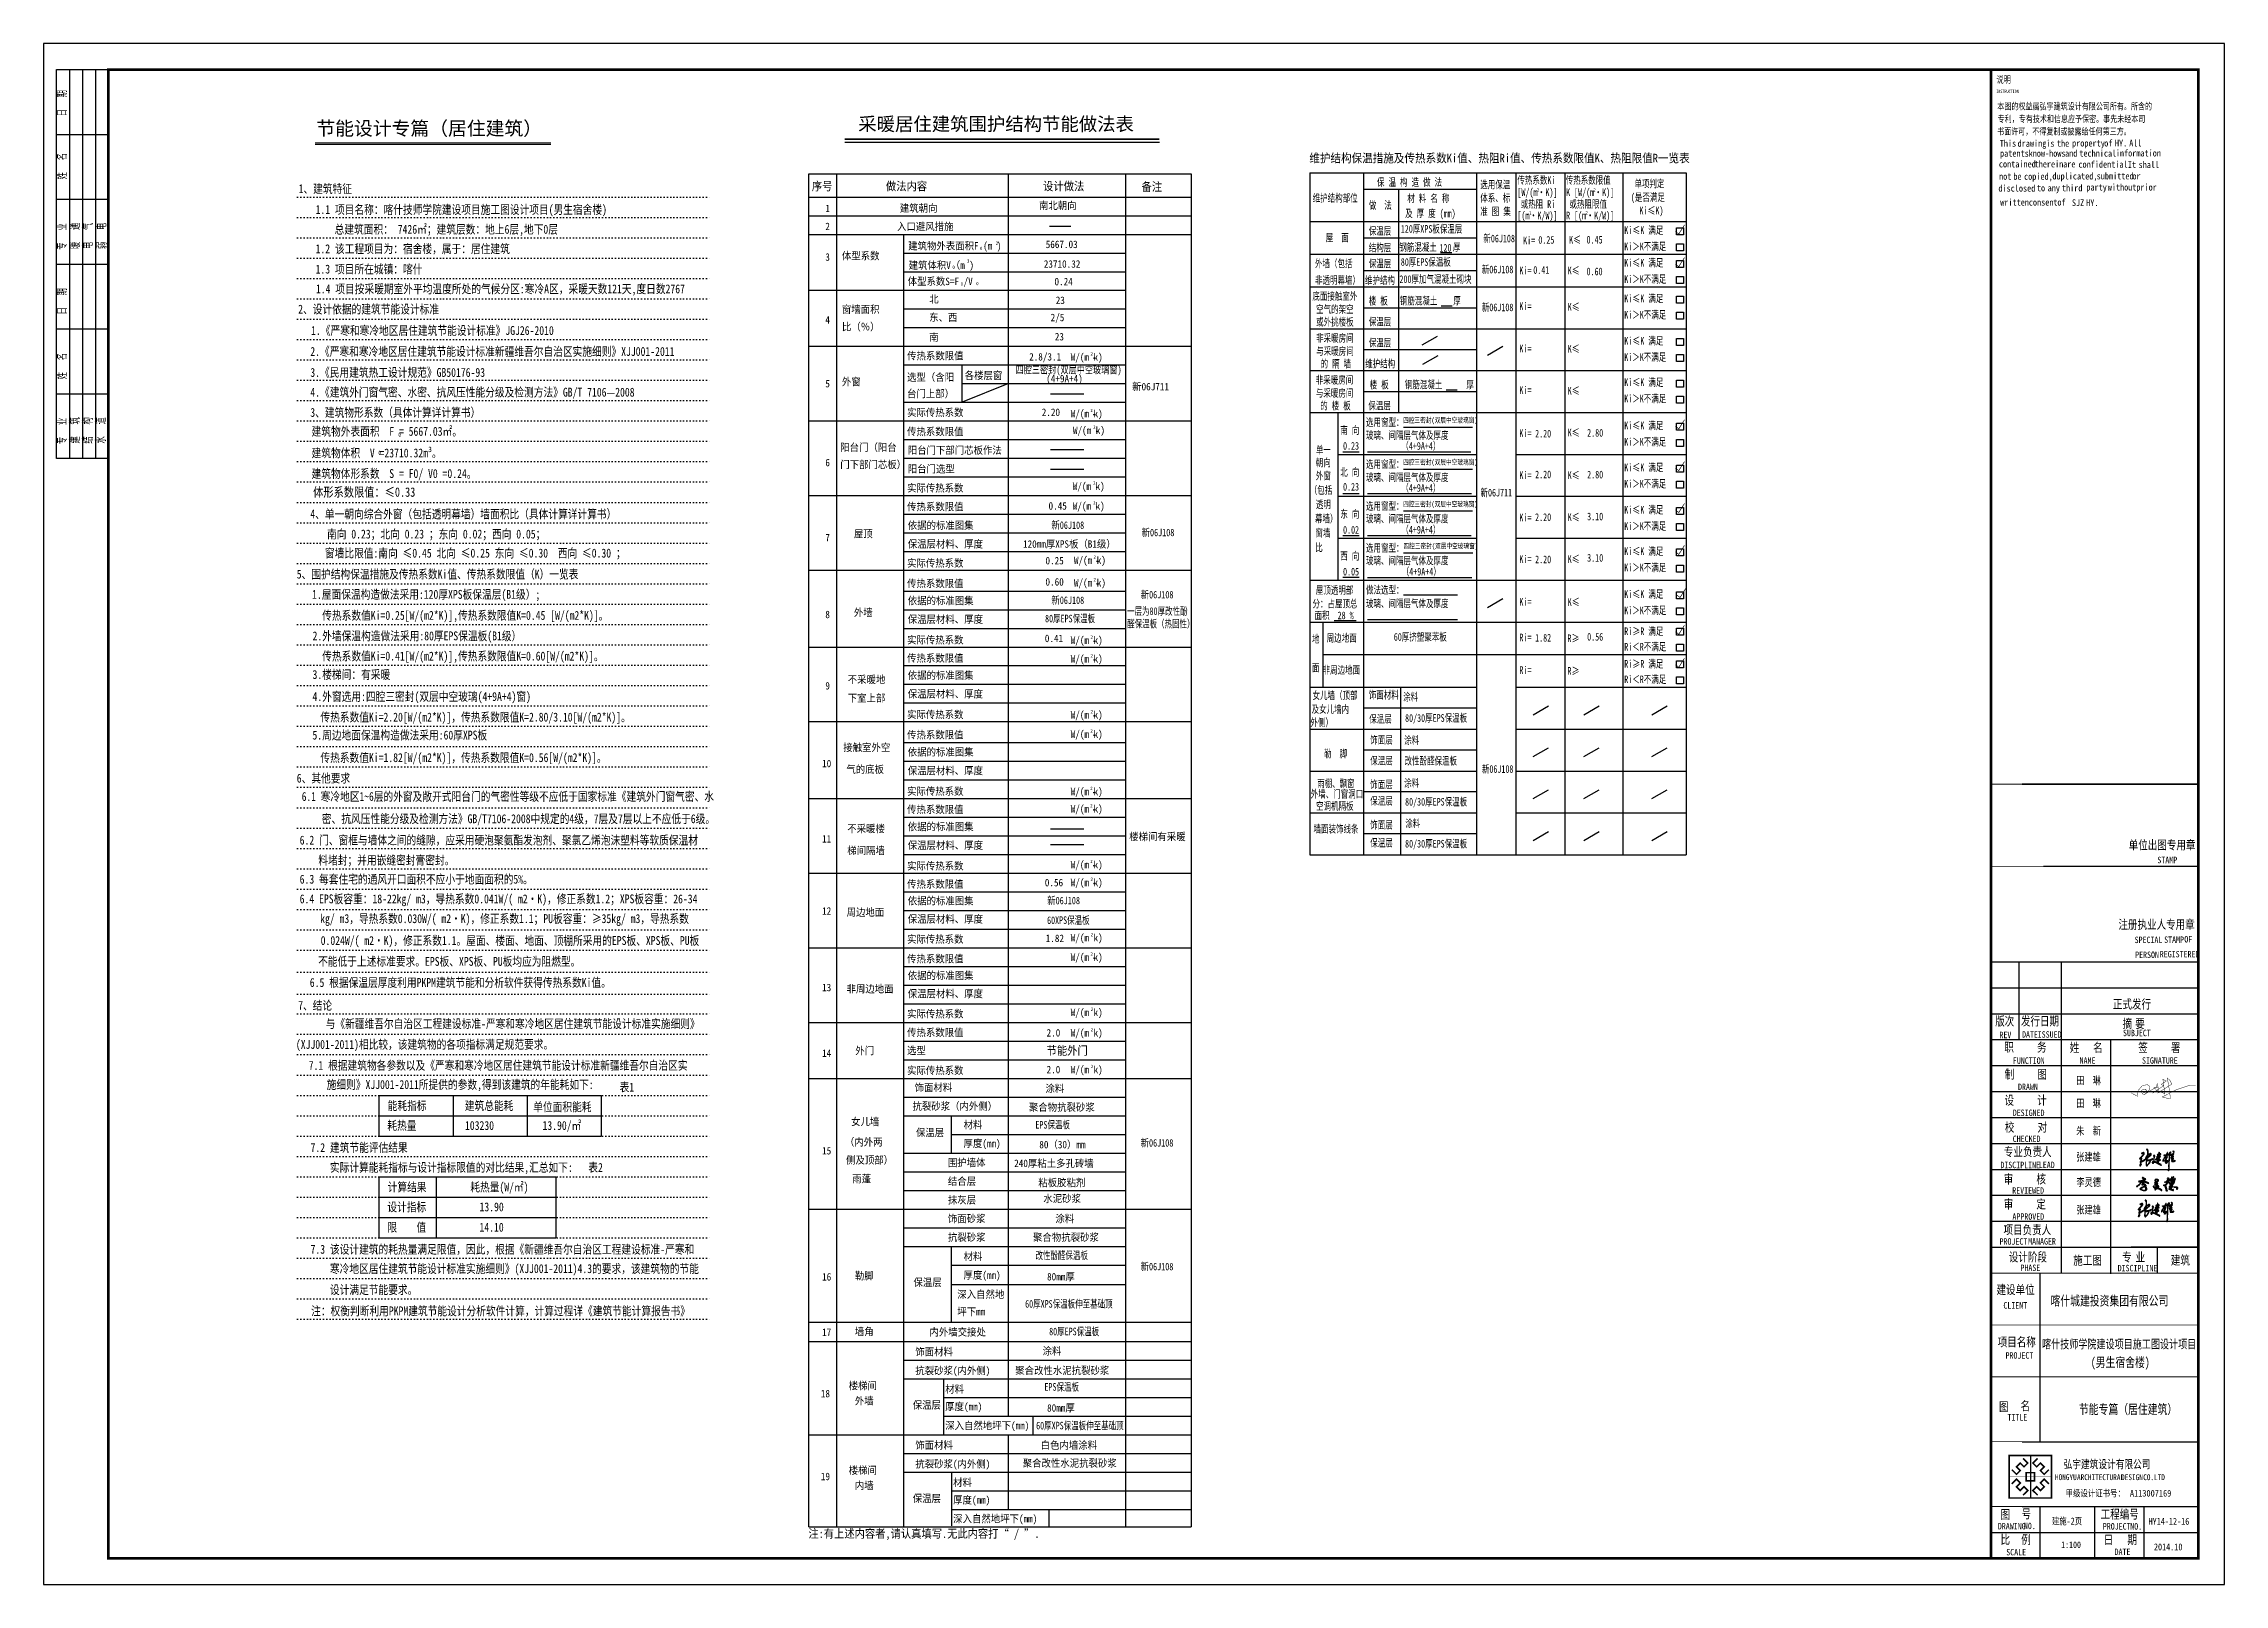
# Model space of a CAD drawing. Extents: x 174641 to 414490, y 73126 to 493158.
# Drawn here: x 174658 to 258758, y 260136 to 319536 of the extents above; entities that cross this region are included whole.
import ezdxf

# ---------------------------------------------------------------- set-up
doc = ezdxf.new("R2010")
doc.units = 0
doc.header["$LTSCALE"] = 1000
doc.header["$MEASUREMENT"] = 0
doc.linetypes.add('DOT2', pattern=[0.125, 0, -0.125])
for name, color, linetype in [('1', 7, 'Continuous'), ('PUB_DIM', 3, 'Continuous'), ('PUB_TEXT', 7, 'Continuous'), ('PUB_TITLE', 7, 'Continuous'), ('TK', 126, 'Continuous'), ('TWT_TITLE', 7, 'Continuous'), ('WINDOW', 4, 'Continuous'), ('文字和字符', 7, 'Continuous'), ('看线', 3, 'Continuous')]:
    doc.layers.add(name, color=color, linetype=linetype)
doc.styles.add('-宋体', font='', dxfattribs={"width": 0.8})
doc.styles.add('_TEL_DIM', font='simhei.ttf', dxfattribs={"width": 0.8, "height": 3.5})
doc.styles.add('FSZ', font='')
doc.styles.get("Standard").update_dxf_attribs({"font": 'gbenor.shx', "bigfont": 'gbcbig.shx'})
doc.styles.add('STYLE3', font='', dxfattribs={"width": 0.7})
doc.styles.get('-宋体').set_extended_font_data('SimSun')
doc.styles.get('FSZ').set_extended_font_data('SimSun')
doc.styles.get('STYLE3').set_extended_font_data('SimSun')

msp = doc.modelspace()

# ---------------------------------------------------------------- texts
at = {"style": '-宋体', "width": 0.75}
for s, height, p in [('INSTRUCTION', 129.153, (249959, 317629.3)), ('单位出图专用章', 350, (255069.5, 288468)), ('STAMP', 250, (256172.8, 287938.1)), ('注册执业人专用章', 350, (254673.7, 285404.9)), ('SPECIAL', 250, (255295, 284857.2)), ('STAMP', 250, (256434.8, 284864.4)), ('OF', 250, (257212.7, 284881.9)), ('PERSON', 250, (255316.5, 284283)), ('REGISTERED', 250, (256265.9, 284307.5)), ('正式发行', 350, (254458, 282332.3)), ('版次', 350, (249919.7, 281677.2)), ('发行日期', 350, (250910.6, 281680.3)), ('摘', 350, (254829.6, 281580.3)), ('要', 350, (255317.7, 281580.3)), ('REV', 250, (250083.1, 281193.2)), ('职     务', 350, (250274.9, 280672.7)), ('DATE', 250, (250954.6, 281212.3)), ('ISSUED', 250, (251559.1, 281210.6)), ('姓   名', 350, (252793, 280657.3)), ('SUBJECT', 250, (254847.6, 281269.1)), ('签     署', 350, (255435.7, 280656.5)), ('FUNCTION', 250, (250602, 280202.7)), ('NAME', 250, (253174.1, 280206.6)), ('SIGNATURE', 250, (255580.1, 280207.6)), ('制     图', 350, (250287.2, 279625.8)), ('DRAWN', 250, (250798.9, 279191.8)), ('田  琳', 300, (253044, 279414.7)), ('设     计', 350, (250277, 278624.9)), ('DESIGNED', 250, (250596.1, 278192)), ('田  琳', 300, (253044, 278534)), ('校     对', 350, (250293.1, 277584.9)), ('朱  新', 300, (253044, 277467.7)), ('专业负责人', 350, (250257, 276641.6)), ('CHECKED', 250, (250594.7, 277187.6)), ('张建雄', 300, (253044, 276467.7)), ('DISCIPLINE', 250, (250118.1, 276180.2)), ('审     核', 350, (250247.7, 275589)), ('LEAD', 250, (251600.7, 276181.7)), ('审     定', 350, (250247.7, 274625.2)), ('REVIEWED', 250, (250576.6, 275194.6)), ('李灵德', 300, (253050.5, 275490.6)), ('APPROVED', 250, (250583.3, 274191.1)), ('张建雄', 300, (253048.1, 274427.8)), ('PROJECT', 250, (250086.6, 273230.1)), ('项目负责人', 350, (250239.5, 273634.1)), ('MANAGER', 250, (251189, 273236.6)), ('设计阶段', 350, (250443.8, 272584.1)), ('施工图', 350, (252931.8, 272455.8)), ('专', 350, (254815.2, 272578.3)), ('业', 350, (255332.8, 272577.2)), ('建筑', 350, (256692.2, 272459)), ('建设单位', 350, (249970.7, 271324.2)), ('PHASE', 250, (250892.3, 272214.9)), ('DISCIPLINE', 250, (254641.1, 272204.4)), ('CLIENT', 250, (250234.9, 270766.4)), ('喀什城建投资集团有限公司', 370.273, (252052.2, 270886.3)), ('项目名称', 350, (250015.2, 269308.2)), ('喀什技师学院建设项目施工图设计项目', 333.245, (251726.2, 269231.9)), ('PROJECT', 250, (250317.8, 268837.3)), ('(男生宿舍楼)', 370.27, (253608.4, 268512.7)), ('图', 350, (250066.5, 266818.4)), ('TITLE', 250, (250392.9, 266451.8)), ('名', 350, (250895.9, 266843.6)), ('节能专篇（居住建筑）', 370.27, (253149.1, 266702.6)), ('DRAWING', 250, (250022.2, 262255)), ('图', 350, (250125, 262656.1)), ('号', 350, (250936.8, 262680.3)), ('N0.', 250, (251026.5, 262265.7)), ('建施-2页', 267.73, (252110.6, 262441.3)), ('工程编号', 350, (253986.5, 262668.6)), ('PROJECT', 250, (254069.7, 262247.8)), ('NO.', 250, (255127.6, 262245.5)), ('HY14-12-16', 267.73, (255834.6, 262432.5)), ('比', 350, (250127, 261690.7)), ('例', 350, (250925.2, 261684.7)), ('1:100', 250, (252461.8, 261539.6)), ('日', 350, (254102.9, 261681.8)), ('期', 350, (255017.8, 261684.3)), ('2014.10', 267.73, (256040.7, 261446.3)), ('SCALE', 250, (250345, 261252.5)), ('DATE', 250, (254522.8, 261264.1))]:
    msp.add_text(s, height=height, dxfattribs=at).set_placement(p)
at = {"color": 7, "style": 'FSZ'}
for s, height, p in [('节能设计专篇（居住建筑）', 531.694, (185177, 316002.5, 3376.6)), ('采暖居住建筑围护结构节能做法表', 519.685, (206072.9, 316178.4, -17271.3))]:
    msp.add_text(s, height=height, dxfattribs=at).set_placement(p)
at = {"ltscale": 1000, "style": 'STYLE3'}
for s, height, width, p in [('维护结构保温措施及传热系数Ki值、热阻Ri值、传热系数限值K、热阻限值R一览表', 331.992, 0.9, (223469.5, 314955.2)), ('序号', 323.8, 0.9, (204283.7, 313877.3, 1060.3)), ('做法内容', 323.8, 0.9, (207140.6, 313877.3, 1060.3)), ('设计做法', 323.8, 0.9, (213200.2, 313877.3, 1060.3)), ('备注', 323.8, 0.9, (216998, 313855.1, 1060.3)), ('1', 287.8, 0.9, (204804.2, 313039.9, 1060.3)), ('建筑朝向', 287.83, 0.9, (207677.2, 313047.8, 1060.3)), ('南北朝向', 287.83, 0.9, (213044.9, 313149.4, 1060.3)), ('2', 287.8, 0.9, (204804.2, 312345.2, 1060.3)), ('入口避风措施', 287.83, 0.9, (207568.9, 312340.4, 1060.3)), ('3', 287.8, 0.9, (204804.2, 311165.9, 1060.3)), ('体型系数', 287.83, 0.9, (205443.5, 311210.2, 1060.3)), ('建筑物外表面积F (m )', 287.825, 0.9, (208000.2, 311593.7, 1060.3)), ('建筑体积V（m )', 287.83, 0.9, (208016.9, 310848.6, 1060.3)), ('体型系数S=F /V', 287.83, 0.9, (207980.7, 310227, 1060.3)), ('北', 287.8, 0.9, (208812.3, 309545.4, 1060.3)), ('4', 287.8, 0.9, (204804.2, 308743.6, 1060.3)), ('窗墙面积', 287.83, 0.9, (205443.5, 309148, 1060.3)), ('比（％）', 287.83, 0.9, (205443.5, 308475, 1060.3)), ('东、西', 287.83, 0.9, (208806.7, 308838.9, 1060.3)), ('南', 287.8, 0.9, (208812.3, 308072.6, 1060.3)), ('传热系数限值', 287.83, 0.9, (207956.4, 307356.7, 1060.3)), ('W/(m k)', 287.83, 0.9, (214267.2, 307307.1, 1060.3)), ('5', 287.8, 0.9, (204804.2, 306283.8, 1060.3)), ('外窗', 287.83, 0.9, (205443.5, 306355.3, 1060.3)), ('选型（含阳', 287.83, 0.9, (207956.4, 306532.4, 1060.3)), ('台门上部）', 287.83, 0.9, (207956.4, 305898, 1060.3)), ('各楼层窗', 287.83, 0.9, (210180.1, 306600.1, 1060.3)), ('(4+9A+4)', 287.83, 0.9, (213323, 306476, 29863.4)), ('新06J711', 287.83, 0.9, (216637.5, 306167.6, 29863.4)), ('实际传热系数', 287.83, 0.9, (207956.4, 305171.1, 1060.3)), ('W/(m k)', 287.83, 0.9, (214267.2, 305127.2, 1060.3)), ('传热系数限值', 287.83, 0.9, (207956.4, 304434.4, 1060.3)), ('W/(m k)', 287.83, 0.9, (214353.4, 304483, 1060.3)), ('阳台门（阳台', 287.83, 0.9, (205380.2, 303826.4, 3940.6)), ('阳台门下部门芯板作法', 287.83, 0.9, (207982.8, 303715.8, 1060.3)), ('6', 287.8, 0.9, (204804.2, 303241.7, 1060.3)), ('门下部门芯板）', 287.83, 0.9, (205380.2, 303162.7, 3940.6)), ('阳台门选型', 287.83, 0.9, (207982.8, 302996.6, 1060.3)), ('实际传热系数', 287.83, 0.9, (207956.4, 302258.2, 1060.3)), ('W/(m k)', 287.83, 0.9, (214346, 302328.9, 1060.3)), ('传热系数限值', 287.83, 0.9, (207956.4, 301538.8, 1060.3)), ('依据的标准图集', 287.83, 0.9, (207982.8, 300820.3, 1060.3)), ('新06J108', 287.83, 0.8, (213523.8, 300828.3, 1060.3)), ('W/(m k)', 287.83, 0.9, (214346, 301566.1, 1060.3)), ('7', 287.8, 0.9, (204804.2, 300346.2, 1060.3)), ('屋顶', 287.83, 0.9, (205906.9, 300497.6, 1060.3)), ('保温层材料、厚度', 287.83, 0.9, (207982.8, 300101, 1060.3)), ('120mm厚XPS板（B1级）', 287.825, 0.9, (212428.1, 300100.4, 1060.3)), ('新06J108', 287.83, 0.8, (217001.9, 300543.8, 1060.3)), ('实际传热系数', 287.83, 0.9, (207956.4, 299362.7, 1060.3)), ('W/(m k)', 287.83, 0.9, (214391.1, 299473.7, 1060.3)), ('传热系数限值', 287.83, 0.9, (207956.4, 298578.9, 1060.3)), ('W/(m k)', 287.83, 0.9, (214391.1, 298606.2, 1060.3)), ('外墙', 287.83, 0.9, (205906.9, 297459.7, 1060.3)), ('依据的标准图集', 287.83, 0.9, (207982.8, 297917.4, 1060.3)), ('新06J108', 287.83, 0.8, (213523.8, 297934.3, 1060.3)), ('新06J108', 287.83, 0.8, (216966.8, 298147.5, 1060.3)), ('8', 287.8, 0.9, (204804.2, 297386.3, 1060.3)), ('保温层材料、厚度', 287.83, 0.9, (207982.8, 297198.2, 1060.3)), ('实际传热系数', 287.83, 0.9, (207956.4, 296402.8, 1060.3)), ('W/(m k)', 287.83, 0.9, (214267.2, 296394, 1060.3)), ('不采暖地', 287.83, 0.9, (205668.1, 294877.4, -2696.4)), ('传热系数限值', 287.83, 0.9, (207956.4, 295701.3, -2696.4)), ('依据的标准图集', 287.83, 0.9, (207982.8, 295039.8, -2696.4)), ('W/(m k)', 287.83, 0.9, (214267.2, 295674.6, 1060.3)), ('9', 287.8, 0.9, (204804.2, 294635.5, -2696.4)), ('下室上部', 287.83, 0.9, (205668.1, 294161.8, -2696.4)), ('保温层材料、厚度', 287.83, 0.9, (207982.8, 294320.6, -2696.4)), ('实际传热系数', 287.83, 0.9, (207956.4, 293525.2, -2696.4)), ('W/(m k)', 287.83, 0.9, (214267.2, 293516.4, -2696.4)), ('传热系数限值', 287.83, 0.9, (207956.4, 292743.6, -2696.4)), ('W/(m k)', 287.83, 0.9, (214267.2, 292770.9, -2696.4)), ('10', 287.83, 0.9, (204679, 291639.1, -2696.4)), ('接触室外空', 287.83, 0.9, (205495.4, 292257.1, -2696.4)), ('依据的标准图集', 287.83, 0.9, (207982.8, 292082.1, -2696.4)), ('气的底板', 287.83, 0.9, (205615.3, 291412.8, -2696.4)), ('保温层材料、厚度', 287.83, 0.9, (207982.8, 291362.9, -2696.4)), ('传热系数限值', 287.83, 0.9, (207956.4, 289866.1, -2696.4)), ('实际传热系数', 287.83, 0.9, (207956.4, 290567.5, -2696.4)), ('W/(m k)', 287.83, 0.9, (214267.2, 290558.7, -2696.4)), ('W/(m k)', 287.83, 0.9, (214267.2, 289891, -2696.4)), ('不采暖楼', 287.83, 0.9, (205649.5, 289127.3, -2696.4)), ('依据的标准图集', 287.83, 0.9, (207982.8, 289204.5, -2696.4)), ('11', 287.83, 0.9, (204679, 288733.9, -2696.4)), ('梯间隔墙', 287.83, 0.9, (205649.5, 288283, -2696.4)), ('保温层材料、厚度', 287.83, 0.9, (207982.8, 288485.3, -2696.4)), ('楼梯间有采暖', 287.83, 0.9, (216521.9, 288820.2, 1060.3)), ('实际传热系数', 287.83, 0.9, (207956.4, 287689.9, -2696.4)), ('W/(m k)', 287.83, 0.9, (214267.2, 287738.6, -2696.4)), ('传热系数限值', 287.83, 0.9, (207956.4, 286988.5, -2696.4)), ('W/(m k)', 287.83, 0.9, (214267.2, 287053.2, -2696.4)), ('12', 287.83, 0.9, (204679, 285952.9, -2696.4)), ('周边地面', 287.83, 0.9, (205625.1, 285905.4, -2696.4)), ('保温层材料、厚度', 287.83, 0.9, (207982.8, 285642.9, -2696.4)), ('依据的标准图集', 287.83, 0.9, (207982.8, 286344.5, -2696.4)), ('新06J108', 287.83, 0.8, (213362.8, 286356, 1060.3)), ('实际传热系数', 287.83, 0.9, (207956.4, 284865.1, -2696.4)), ('W/(m k)', 287.83, 0.9, (214267.2, 284922, -2696.4)), ('传热系数限值', 287.83, 0.9, (207956.4, 284109.3, -2696.4)), ('W/(m k)', 287.83, 0.9, (214267.2, 284174, -2696.4)), ('依据的标准图集', 287.83, 0.9, (207982.8, 283465.4, -2696.4)), ('13', 287.83, 0.9, (204679, 283003.3, -2696.4)), ('非周边地面', 287.83, 0.9, (205620.7, 282950.4, -2696.4)), ('保温层材料、厚度', 287.83, 0.9, (207982.8, 282763.7, -2696.4)), ('实际传热系数', 287.83, 0.9, (207956.4, 281985.9, -2696.4)), ('W/(m k)', 287.83, 0.9, (214267.2, 282042.8, -2696.4)), ('外门', 287.83, 0.9, (205957.6, 280566.9, -2696.4)), ('传热系数限值', 287.83, 0.9, (207956.4, 281267.5, -2696.4)), ('选型', 287.83, 0.9, (207956.4, 280575.4, -2696.4)), ('节能外门', 323.8, 0.9, (213335.7, 280549.7, -2696.4)), ('W/(m k)', 287.83, 0.9, (214267.2, 281257.1, -2696.4)), ('14', 287.83, 0.9, (204679, 280472.7, -2696.4)), ('实际传热系数', 287.83, 0.9, (207956.4, 279804.7, -2696.4)), ('W/(m k)', 287.83, 0.9, (214267.2, 279837.9, -2696.4)), ('饰面材料', 287.83, 0.9, (208248, 279146.2, -2696.4)), ('涂料', 287.83, 0.9, (213291.5, 279106.7, -2696.4)), ('抗裂砂浆（内外侧）', 287.83, 0.9, (208164.9, 278426.4, -2696.4)), ('聚合物抗裂砂浆', 287.83, 0.9, (212654.9, 278386.9, -2696.4)), ('女儿墙', 287.83, 0.9, (205800.6, 277830.6, -2696.4)), ('保温层', 287.83, 0.9, (208298.8, 277411.4, -2696.4)), ('材料', 287.83, 0.9, (210134.4, 277709.6, -2696.4)), ('15', 287.83, 0.9, (204679, 276710.3, -2696.4)), ('（内外两', 287.83, 0.9, (205558.9, 277046, -2696.4)), ('厚度(mm)', 287.83, 0.9, (210134.4, 276989.8, -2696.4)), ('新06J108', 287.83, 0.8, (216963.4, 277013.1, 1060.3)), ('侧及顶部）', 287.83, 0.9, (205603.2, 276351.8, -2696.4)), ('雨蓬', 287.83, 0.9, (205842.2, 275629.4, -2696.4)), ('结合层', 287.83, 0.9, (209530.3, 275531.9, -2696.4)), ('围护墙体', 287.83, 0.9, (209530.3, 276251.7, -2696.4)), ('240厚粘土多孔砖墙', 287.83, 0.9, (212086.6, 276223.6, -2696.4)), ('抹灰层', 287.83, 0.9, (209530.3, 274812.1, -2696.4)), ('粘板胶粘剂', 287.83, 0.9, (213015.8, 275479.5, -2696.4)), ('水泥砂浆', 287.83, 0.9, (213211.4, 274863.7, -2696.4)), ('饰面砂浆', 287.83, 0.9, (209530.3, 274092.3, -2696.4)), ('涂料', 287.83, 0.9, (213675.8, 274092.3, -6415.8)), ('抗裂砂浆', 287.83, 0.9, (209530.3, 273372.5, -2696.4)), ('聚合物抗裂砂浆', 287.83, 0.9, (212814.1, 273372.5, -6415.8)), ('材料', 287.83, 0.9, (210134.4, 272633.8, -2696.4)), ('新06J108', 287.83, 0.8, (216963.4, 272243.7, 1060.3)), ('16', 287.83, 0.9, (204679, 271847.9, -2696.4)), ('勒脚', 287.83, 0.9, (205943.8, 271886.4, -2696.4)), ('保温层', 287.83, 0.9, (208203.6, 271635.4, -2696.4)), ('厚度(mm)', 287.83, 0.9, (210134.4, 271914, -2696.4)), ('坪下mm', 287.83, 0.9, (209893.3, 270504.1, -2696.4)), ('深入自然地', 287.83, 0.9, (209893.3, 271172.2, -2696.4)), ('17', 287.83, 0.9, (204679, 269712.5, -2696.4)), ('墙角', 287.83, 0.9, (205943.8, 269738.3, -2696.4)), ('内外墙交接处', 287.83, 0.9, (208820.4, 269720.7, -2696.4)), ('饰面材料', 287.83, 0.9, (208274.6, 268957.5, -5043.6)), ('涂料', 287.83, 0.9, (213183.3, 268987.3, -6415.8)), ('抗裂砂浆(内外侧)', 287.83, 0.9, (208274.6, 268233.5, -5043.6)), ('聚合改性水泥抗裂砂浆', 287.83, 0.9, (212127.4, 268237.6, -5043.6)), ('18', 287.83, 0.9, (204631.1, 267348, -5043.6)), ('楼梯间', 287.83, 0.9, (205704.7, 267653.7, -5043.6)), ('材料', 287.83, 0.9, (209427.1, 267517.7, -5043.6)), ('外墙', 287.83, 0.9, (205943.2, 267065.5, -5043.6)), ('保温层', 287.83, 0.9, (208175.8, 266906.2, -5043.6)), ('厚度(mm)', 287.83, 0.9, (209427.1, 266845, -5043.6)), ('深入自然地坪下(mm)', 287.825, 0.9, (209427.1, 266113.5, -5043.6)), ('饰面材料', 287.83, 0.9, (208274.6, 265358.1, -5043.6)), ('抗裂砂浆(内外侧)', 287.83, 0.9, (208274.6, 264634.1, -5043.6)), ('聚合改性水泥抗裂砂浆', 287.83, 0.9, (212415.1, 264665.5, -5043.6)), ('白色内墙涂料', 287.83, 0.9, (213109, 265358.1, -5043.6)), ('19', 287.83, 0.9, (204631.1, 264152.6, -5043.6)), ('楼梯间', 287.83, 0.9, (205704.7, 264390.9, -5043.6)), ('内墙', 287.83, 0.9, (205943.2, 263802.7, -5043.6)), ('材料', 287.83, 0.9, (209734.1, 263918.4, -5043.6)), ('保温层', 287.83, 0.9, (208175.8, 263306.8, -5043.6)), ('厚度(mm)', 287.83, 0.9, (209734.1, 263245.7, -5043.6)), ('深入自然地坪下(mm)', 287.825, 0.9, (209734.1, 262521.8, -5043.6))]:
    msp.add_text(s, height=height, dxfattribs=dict(at, width=width)).set_placement(p)
at = {"color": 1, "ltscale": 1000, "style": 'STYLE3'}
for s, height, width, p in [('23710.32', 287.83, 0.9, (213229.9, 310896.2, 1060.3)), ('5667.03', 287.83, 0.9, (213302.5, 311653.4, 1060.3)), ('0.24', 287.83, 0.9, (213641.6, 310217.8, 1060.3)), ('23', 287.83, 0.9, (213689.8, 309499, 1060.3)), ('2/5', 287.83, 0.9, (213493.5, 308834.9, 1060.3)), ('23', 287.83, 0.9, (213653.6, 308093.7, 1060.3)), ('四腔三密封(双层中空玻璃窗)', 287.825, 0.78, (212140.7, 306817.9, 1060.3)), ('2.8/3.1', 287.83, 0.9, (212664.6, 307318.6, 1060.3)), ('2.20', 287.83, 0.9, (213151, 305180.1, 1060.3)), ('四腔三密封(双层中空玻璃窗)', 200, 0.78, (227085.8, 304916.4, 1060.3)), ('四腔三密封(双层中空玻璃窗)', 200, 0.78, (227085.8, 303300.7, 1060.3)), ('0.45', 287.83, 0.9, (213412.6, 301569.6, 1060.3)), ('四腔三密封(双层中空玻璃窗)', 200, 0.78, (227085.8, 301685.1, 1060.3)), ('四腔三密封(双层中空玻璃窗)', 200, 0.78, (227101.6, 300069.4, 1060.3)), ('0.25', 287.83, 0.9, (213294.5, 299459.6, 1060.3)), ('0.60', 287.83, 0.9, (213294.5, 298641.1, 1060.3)), ('0.41', 287.83, 0.9, (213269, 296462.8, 1060.3)), ('0.56', 287.83, 0.9, (213269, 287048, 1060.3)), ('1.82', 287.83, 0.9, (213302.4, 284899.8, 1060.3)), ('2.0', 287.83, 0.9, (213336.1, 281257.1, -2696.4)), ('2.0', 287.83, 0.9, (213336.1, 279837.9, -2696.4)), ('80（30）mm', 287.83, 0.9, (213056.5, 276947.3, -2696.4)), ('80mm厚', 287.83, 0.9, (213356, 271853, -6415.8)), ('80mm厚', 287.83, 0.9, (213356, 266793.3, -10172.4))]:
    msp.add_text(s, height=height, dxfattribs=dict(at, width=width)).set_placement(p)
at = {"layer": 'PUB_TEXT', "style": 'STYLE3', "width": 0.7}
for s, height, p in [('维护结构部位', 295, (223599.1, 313437.1)), ('保 温 构 造 做 法', 295, (226079.1, 314047.2)), ('材 料 名 称', 295, (227248.1, 313422.9)), ('体系、标', 295, (230062.5, 313439.3)), ('选用保温', 295, (230062.5, 313954.5)), ('传热系数Ki', 295, (231493, 314126.3)), ('[W/(m·K)]', 295, (231493, 313658)), ('2', 150, (232244.7, 313823.9)), ('传热系数限值', 295, (233356.9, 314126.3)), ('K [W/(m·K)]', 295, (233372.9, 313658)), ('2', 150, (234426.8, 313809.4)), ('(是否满足', 295, (235870.3, 313465.7)), ('单项判定', 295, (236006.6, 313991.9)), ('做  法', 295, (225761.4, 313159.6)), ('及 厚 度 (mm)', 295, (227165.2, 312842.8)), ('准 图 集', 295, (230062.5, 312918.9)), ('[(m·K/W)]', 295, (231493, 312762.1)), ('或热阻 Ri', 295, (231620.5, 313204.9)), ('2', 150, (231953.4, 312923.6)), ('R [(m·K/W)]', 295, (233372.9, 312762.1)), ('或热阻限值', 295, (233500.5, 313204.9)), ('2', 150, (234123.2, 312938.3)), ('Ki≤K)', 295, (236198.3, 312953.7)), ('屋  面', 295, (224102.6, 311909.7)), ('保温层', 295, (225761.4, 312167.5)), ('120厚XPS板保温层', 295, (226996.9, 312247.2)), ('新06J108', 295, (230182, 311876.5)), ('Ki=', 295, (231715, 311800.4)), ('0.25', 295, (232300.7, 311822.6)), ('K≤', 295, (233487.6, 311826.4)), ('0.45', 295, (234161.4, 311829.4)), ('Ki≤K 满足', 295, (235613.9, 312196.1)), ('外墙（包括', 295, (223687.4, 310910.9)), ('保温层', 295, (225761.4, 310910.9)), ('结构层', 295, (225761.4, 311525.2)), ('钢筋混凝土    厚', 295, (226940.7, 311540.3)), ('80厚EPS保温板', 295, (226996.9, 310969.1)), ('120', 295, (228488.4, 311516.4)), ('Ki＞K不满足', 295, (235613.9, 311567.8)), ('Ki≤K 满足', 295, (235613.9, 310939.5)), ('非透明幕墙）', 295, (223687.4, 310270.8)), ('维护结构', 295, (225614.6, 310268.5)), ('200厚加气混凝土砌块', 295, (226945.3, 310308.2)), ('新06J108', 295, (230121.2, 310682.1)), ('Ki=', 295, (231568.8, 310639.5)), ('0.41', 295, (232106.7, 310660.9)), ('K≤', 295, (233431.8, 310639.5)), ('0.60', 295, (234161.4, 310606)), ('Ki＞K不满足', 295, (235613.9, 310311.2)), ('底面接触室外', 295, (223585.7, 309654.2)), ('空气的架空', 295, (223731.7, 309148.8)), ('楼 板', 295, (225761.4, 309469.6)), ('钢筋混凝土    厚', 295, (226958.7, 309475.8)), ('新06J108', 295, (230121.2, 309221.1)), ('Ki=', 295, (231568.8, 309262.7)), ('K≤', 295, (233431.8, 309239.2)), ('Ki≤K 满足', 295, (235613.9, 309562.8)), ('或外挑楼板', 295, (223731.7, 308658.9)), ('保温层', 295, (225761.4, 308666.6)), ('Ki＞K不满足', 295, (235613.9, 308934.4)), ('非采暖房间', 295, (223730.9, 308038.6)), ('与采暖房间', 295, (223736.8, 307533.2)), ('保温层', 295, (225761.4, 307855.4)), ('Ki=', 295, (231568.8, 307629.9)), ('K≤', 295, (233431.8, 307623.6)), ('Ki≤K 满足', 295, (235613.9, 307929.9)), ('的 隔 墙', 295, (223903.5, 307043.2)), ('维护结构', 295, (225622.5, 307050.9)), ('Ki＞K不满足', 295, (235613.9, 307301.6)), ('非采暖房间', 295, (223716.2, 306422.9)), ('与采暖房间', 295, (223722.1, 305917.5)), ('楼 板', 295, (225796.3, 306239.7)), ('钢筋混凝土      厚', 295, (227151.5, 306244.4)), ('Ki=', 295, (231568.8, 306031.4)), ('K≤', 295, (233431.8, 306007.9)), ('Ki≤K 满足', 295, (235613.9, 306331.4)), ('的 楼 板', 295, (223888.8, 305427.6)), ('保温层', 295, (225746.1, 305435.2)), ('Ki＞K不满足', 295, (235613.9, 305703.1)), ('南 向', 295, (224664.7, 304483.7)), ('玻璃、间隔层气体及厚度', 295, (225654.3, 304291.1)), ('选用窗型： ', 295, (225654.3, 304793.2)), ('Ki=', 295, (231568.8, 304364.2)), ('2.20', 295, (232177.5, 304354.4)), ('K≤', 295, (233431.8, 304392.2)), ('2.80', 295, (234183.9, 304383.1)), ('Ki≤K 满足', 295, (235613.9, 304664.3)), ('单一', 295, (223719, 303723.8)), ('0.23', 295, (224768.9, 303882.1)), ('（4+9A+4）', 295, (227017.4, 303877.6)), ('Ki＞K不满足', 295, (235613.9, 304035.9)), ('外窗', 295, (223719, 302726.2)), ('朝向', 295, (223719, 303235.6)), ('北 向', 295, (224664.7, 302868.1)), ('玻璃、间隔层气体及厚度', 295, (225654.3, 302667.9)), ('选用窗型： ', 295, (225654.3, 303177.5)), ('Ki=', 295, (231568.8, 302748.5)), ('2.20', 295, (232177.5, 302779)), ('K≤', 295, (233431.8, 302748.1)), ('2.80', 295, (234183.9, 302774.7)), ('Ki≤K 满足', 295, (235613.9, 303048.6)), ('（包括', 295, (223484.3, 302174.3)), ('透明', 295, (223719, 301622.4)), ('0.23', 295, (224768.9, 302303.8)), ('（4+9A+4）', 295, (227017.4, 302261.9)), ('新06J711', 295, (230070.4, 302078.4)), ('Ki＞K不满足', 295, (235613.9, 302420.3)), ('幕墙）', 295, (223688.3, 301077.6)), ('东 向', 295, (224664.7, 301252.4)), ('玻璃、间隔层气体及厚度', 295, (225654.3, 301074.6)), ('选用窗型： ', 295, (225654.3, 301561.9)), ('Ki=', 295, (231568.8, 301115.7)), ('2.20', 295, (232177.5, 301132.6)), ('K≤', 295, (233431.8, 301132.4)), ('3.10', 295, (234183.9, 301159.1)), ('Ki≤K 满足', 295, (235613.9, 301415.7)), ('Ki＞K不满足', 295, (235613.9, 300787.4)), ('窗墙', 295, (223698.5, 300525.7)), ('比', 295, (223698.5, 299964.3)), ('0.02', 295, (224768.9, 300643.4)), ('选用窗型： ', 295, (225654.3, 299946.2)), ('（4+9A+4）', 295, (227017.4, 300646.3)), ('西 向', 295, (224664.7, 299636.7)), ('玻璃、间隔层气体及厚度', 295, (225654.3, 299458.9)), ('Ki=', 295, (231568.8, 299517.2)), ('2.20', 295, (232177.5, 299505.6)), ('K≤', 295, (233431.8, 299516.7)), ('3.10', 295, (234183.9, 299564)), ('Ki≤K 满足', 295, (235613.9, 299817.2)), ('Ki＞K不满足', 295, (235613.9, 299188.9)), ('屋顶透明部', 295, (223718.2, 298319.2)), ('0.05', 295, (224768.9, 299031.9)), ('做法选型： ', 295, (225654.3, 298330.5)), ('（4+9A+4）', 295, (227033.3, 299030.6)), ('一层为80厚改性酚', 295, (216440.4, 297508.8)), ('分：占屋顶总', 295, (223591.9, 297794.9)), ('玻璃、间隔层气体及厚度', 295, (225654.3, 297806)), ('Ki=', 295, (231568.8, 297867.2)), ('K≤', 295, (233431.8, 297859.4)), ('Ki≤K 满足', 295, (235613.9, 298167.2)), ('Ki＞K不满足', 295, (235613.9, 297538.9)), ('80厚EPS保温板', 295, (213278.1, 297224.1)), ('醛保温板（热固性）', 295, (216440.4, 297023.2)), ('面积  28 %%%', 295, (223672.7, 297345.2)), ('Ri≥R 满足', 295, (235613.9, 296732.4)), ('地', 295, (223570.6, 296437.6)), ('周边地面', 295, (224138.8, 296474.7)), ('60厚挤塑聚苯板', 295, (226726.8, 296515.5)), ('Ri=', 295, (231568.8, 296495.1)), ('1.82', 295, (232177.5, 296481.7)), ('R≥', 295, (233423.4, 296461.7)), ('0.56', 295, (234183.9, 296519.4)), ('Ri＜R不满足', 295, (235613.9, 296136.6)), ('面', 295, (223570.6, 295324.5)), ('非周边地面', 295, (223980.3, 295242.1)), ('Ri=', 295, (231568.8, 295238.4)), ('R≥', 295, (233423.4, 295205.1)), ('Ri≥R 满足', 295, (235613.9, 295475.7)), ('Ri＜R不满足', 295, (235613.9, 294879.9)), ('女儿墙（顶部', 295, (223594, 294261.7)), ('饰面材料', 295, (225761.4, 294279.7)), ('涂料', 295, (227087.1, 294200.9)), ('外侧）', 295, (223510.3, 293216.2)), ('及女儿墙内', 295, (223557.7, 293727.8)), ('保温层', 295, (225778.9, 293353.8)), ('80/30厚EPS保温板', 295, (227161.6, 293389.6)), ('饰面层', 295, (225818.3, 292544)), ('涂料', 295, (227128.8, 292532)), ('勒  脚', 295, (224037.2, 292015.6)), ('保温层', 295, (225818.3, 291744.1)), ('改性酚醛保温板', 295, (227140.9, 291736.9)), ('雨棚、飘窗', 295, (223770.2, 290865.6)), ('饰面层', 295, (225818.3, 290827)), ('涂料', 295, (227127.2, 290879.1)), ('新06J108', 295, (230123.5, 291422.5)), ('外墙、门窗洞口', 295, (223523.4, 290461.3)), ('空调机隔板', 295, (223728.6, 289995.6)), ('保温层', 295, (225818.3, 290192.3)), ('80/30厚EPS保温板', 295, (227161.6, 290158.3)), ('墙面装饰线条', 295, (223630.4, 289113.3)), ('饰面层', 295, (225818.3, 289268.8)), ('涂料', 295, (227169.6, 289323.1)), ('保温层', 295, (225818.3, 288576.6)), ('80/30厚EPS保温板', 295, (227161.6, 288542.6)), ('60XPS保温板', 295, (213355.2, 285593.8)), ('EPS保温板', 295, (212906.1, 277706.5)), ('改性酚醛保温板', 295, (212906.1, 272673.4)), ('60厚XPS保温板伸至基础顶', 295, (212509.2, 270801.8)), ('80厚EPS保温板', 295, (213434.9, 269737.5)), ('EPS保温板', 295, (213254.8, 267600.8)), ('60厚XPS保温板伸至基础顶', 295, (212934.2, 266109.8, -2696.4))]:
    msp.add_text(s, height=height, dxfattribs=at).set_placement(p)
at = {"layer": 'TK', "color": 9}
for s, height, style, width, p in [('说明', 265.82, '-宋体', 0.75, (249968.1, 318020.5)), ('弘宇建筑设计有限公司', 318.99, '-宋体', 0.75, (252557.3, 264608.7)), ('HONGYU', 227.85, '-宋体', 0.75, (252224.6, 264154.1, 0)), ('ARCHITECTURAL', 227.848, '-宋体', 0.75, (253075.2, 264154.1, 0)), ('DESIGN', 227.85, '-宋体', 0.75, (254776.5, 264154.1, 0)), ('CO.LTD', 227.85, '-宋体', 0.75, (255627.1, 264154.1, 0)), ('甲级设计证书号：', 255.08, '_TEL_DIM', 0.8, (252636.2, 263520.8)), ('A113007169', 255.08, '_TEL_DIM', 0.8, (255115, 263520.8))]:
    msp.add_text(s, height=height, dxfattribs=dict(at, style=style, width=width)).set_placement(p)
at = {"layer": 'TK', "style": '-宋体', "width": 0.75}
for s, height, p in [('本图的权益属弘宇建筑设计有限公司所有。所含的', 258.228, (250002.8, 316990.1)), ('书面许可，不得复制或披露给任何第三方。', 258.228, (249995.3, 316022.9)), ('专利，专有技术和信息应予保密。事先未经本司', 258.228, (250015.8, 316505.8)), ('This', 258.23, (250095.2, 315560.6)), ('patents', 258.23, (250107, 315176.5)), ('drawing', 258.23, (250783.8, 315560.6)), ('know-hows', 258.23, (251208.8, 315176.5)), ('is', 258.23, (251885.6, 315560.6)), ('the', 258.23, (252298.7, 315560.6)), ('and', 258.23, (252612, 315181)), ('property', 258.23, (252883.4, 315570.2)), ('technical', 258.23, (253162.9, 315181)), ('of', 258.23, (254122.9, 315570.2)), ('HY.', 258.23, (254536.1, 315570.2)), ('information', 258.228, (254571.6, 315185.5)), ('All', 258.23, (255087, 315570.2)), ('contained', 258.23, (250061.2, 314763.3)), ('be', 258.23, (250619.1, 314287.3)), ('copied,', 258.23, (251032.3, 314287.3)), ('therein', 258.23, (251438.5, 314763.3)), ('duplicated,', 258.228, (252123.9, 314299)), ('are', 258.23, (252540.2, 314763.3)), ('confidential.', 258.228, (253129.2, 314753.2)), ('submitted', 258.23, (253832.8, 314300.9)), ('It', 258.23, (255035.5, 314738.6)), ('shall', 258.23, (255448.6, 314738.6)), ('disclosed', 258.23, (250042.6, 313830.5)), ('not', 258.23, (250068.2, 314287.3)), ('to', 258.23, (251527.8, 313840.3)), ('any', 258.23, (251941, 313840.3)), ('third', 258.23, (252491.8, 313840.3)), ('party', 258.23, (253433.9, 313871.9)), ('without', 258.23, (254260.3, 313871.9)), ('or', 258.23, (255210, 314300.9)), ('prior', 258.23, (255362, 313871.9)), ('written', 258.23, (250114.2, 313291.8)), ('consent', 258.23, (251216, 313291.8)), ('of', 258.23, (252317.7, 313291.8)), ('SJZ', 258.23, (252878, 313273.3)), ('HY.', 258.23, (253428.9, 313273.3))]:
    msp.add_text(s, height=height, dxfattribs=at).set_placement(p)
at = {"layer": 'WINDOW', "style": 'STYLE3'}
for s, height, width, p in [('1、建筑特征', 343.34, 0.8, (184491.2, 313771.3)), ('1.1 项目名称：喀什技师学院建设项目施工图设计项目(男生宿舍楼)', 343.343, 0.8, (185146, 312967.7)), (' 总建筑面积： 7426㎡；建筑层数：地上6层,地下0层', 343.343, 0.8, (185692.9, 312206.3)), ('1.2 该工程项目为：宿舍楼，属于：居住建筑', 343.343, 0.8, (185146, 311455.9)), ('1.3 项目所在城镇：喀什', 343.343, 0.8, (185146, 310671.1)), ('2、设计依据的建筑节能设计标准', 343.343, 0.8, (184474.4, 309128.4)), ('1.4 项目按采暖期室外平均温度所处的气候分区:寒冷A区，采暖天数121天,度日数2767', 343.343, 0.8, (185158.9, 309909.7, 3376.6)), ('1.《严寒和寒冷地区居住建筑节能设计标准》JGJ26-2010', 343.343, 0.8, (184971.8, 308305.2)), ('2.《严寒和寒冷地区居住建筑节能设计标准新疆维吾尔自治区实施细则》XJJ001-2011           ', 343.343, 0.8, (184943.8, 307496.9)), ('3.《民用建筑热工设计规范》GB50176-93', 343.343, 0.8, (184943.8, 306688)), ('4.《建筑外门窗气密、水密、抗风压性能分级及检测方法》GB/T 7106—2008 ', 343.343, 0.8, (184943.8, 305926.7)), ('3、建筑物形系数（具体计算详计算书）', 343.343, 0.8, (184942.9, 305146.3)), ('建筑物外表面积  F = 5667.03㎡。', 343.343, 0.8, (184991.6, 304417.1)), ('建筑物体积  V =23710.32m³。', 343.343, 0.8, (184991.6, 303582.8)), ('建筑物体形系数  S = F0/ V0 =0.24。', 343.343, 0.8, (184991.6, 302789)), ('体形系数限值：≤0.33', 361.361, 0.8, (185051.5, 302066.1)), ('4、单一朝向综合外窗（包括透明幕墙）墙面积比（具体计算详计算书）', 343.343, 0.8, (184942.9, 301230.9)), ('南向 0.23；北向 0.23 ；东向 0.02；西向 0.05；', 343.343, 0.8, (185587, 300457.1)), ('窗墙比限值:南向 ≤0.45 北向 ≤0.25 东向 ≤0.30  西向 ≤0.30 ；', 343.343, 0.8, (185505.6, 299721.9)), ('5、围护结构保温措施及传热系数Ki值、传热系数限值（K）一览表', 343.343, 0.8, (184420.1, 298912.3)), ('1.屋面保温构造做法采用:120厚XPS板保温层(B1级）;', 343.343, 0.8, (185012.2, 298131.9)), ('  传热系数值Ki=0.25[W/(m2*K)],传热系数限值K=0.45 [W/(m2*K)]。', 343.343, 0.8, (185028.5, 297322.2)), ('2.外墙保温构造做法采用:80厚EPS保温板(B1级）', 343.343, 0.8, (185028.5, 296529.8)), ('  传热系数值Ki=0.41[W/(m2*K)],传热系数限值K=0.60[W/(m2*K)]。', 343.343, 0.8, (185028.5, 295752.6)), ('3.楼梯间：有采暖', 343.34, 0.8, (185028.5, 295041.5)), ('4.外窗选用:四腔三密封(双层中空玻璃(4+9A+4)窗)', 343.343, 0.8, (185028.5, 294193.9)), ('  传热系数值Ki=2.20[W/(m2*K)]，传热系数限值K=2.80/3.10[W/(m2*K)]。', 343.343, 0.8, (184956.6, 293399.9)), ('5.周边地面保温构造做法采用:60厚XPS板', 343.343, 0.8, (185024.6, 292706.5)), ('  传热系数值Ki=1.82[W/(m2*K)]，传热系数限值K=0.56[W/(m2*K)]。', 343.343, 0.8, (184957.7, 291838)), ('6、其他要求', 343.34, 0.8, (184420.1, 291045.2)), ('   6.1 寒冷地区1~6层的外窗及敞开式阳台门的气密性等级不应低于国家标准《建筑外门窗气密、水', 343.343, 0.78, (184067, 290340)), ('密、抗风压性能分级及检测方法》GB/T7106-2008中规定的4级，7层及7层以上不应低于6级。', 343.343, 0.8, (185387.3, 289481)), ('6.2 门、窗框与墙体之间的缝隙，应采用硬泡聚氨酯发泡剂、聚氯乙烯泡沫塑料等软质保温材', 343.343, 0.8, (184533.1, 288657.4)), ('   料堵封；并用嵌缝密封膏密封。', 343.343, 0.8, (184692.8, 287884.3)), ('6.3 每套住宅的通风开口面积不应小于地面面积的5%%%。', 343.343, 0.8, (184533.1, 287150.7)), ('6.4 EPS板容重：18-22kg/ m3，导热系数0.041W/( m2•K)，修正系数1.2；XPS板容重：26-34', 343.343, 0.8, (184533.1, 286391.2)), ('kg/ m3，导热系数0.030W/( m2•K)，修正系数1.1；PU板容重：≥35kg/ m3，导热系数', 343.343, 0.8, (185323.1, 285630.6)), ('0.024W/( m2•K)，修正系数1.1。屋面、楼面、地面、顶棚所采用的EPS板、XPS板、PU板', 343.343, 0.8, (185342.8, 284786.7)), ('不能低于上述标准要求。EPS板、XPS板、PU板均应为阻燃型。', 343.343, 0.8, (185244.3, 283982.3)), ('6.5 根据保温层厚度利用PKPM建筑节能和分析软件获得传热系数Ki值。 ', 343.343, 0.8, (184923.7, 283167.7)), (' 7、结论', 343.34, 0.8, (184288, 282284.2)), ('与《新疆维吾尔自治区工程建设标准-严寒和寒冷地区居住建筑节能设计标准实施细则》', 343.343, 0.8, (185534.1, 281579.4)), ('(XJJ001-2011)相比较，该建筑物的各项指标满足规范要求。', 343.343, 0.8, (184387.9, 280782)), ('7.1 根据建筑物各参数以及《严寒和寒冷地区居住建筑节能设计标准新疆维吾尔自治区实', 343.343, 0.8, (184882.1, 279972.7)), ('    施细则》XJJ001-2011所提供的参数,得到该建筑的年能耗如下: ', 343.343, 0.8, (184825.9, 279234)), ('表1', 343.34, 0.8, (196870.3, 279134.3)), ('能耗指标', 343.34, 0.8, (187927.3, 278421.9)), ('建筑总能耗', 343.34, 0.8, (190899.9, 278421.9)), ('单位面积能耗', 343.34, 0.8, (193538.9, 278374.4)), ('耗热量          103230          13.90/㎡', 343.343, 0.8, (187914.3, 277655.1)), ('7.2 建筑节能评估结果 ', 343.343, 0.8, (184952.4, 276805.7)), ('实际计算能耗指标与设计指标限值的对比结果,汇总如下: ', 343.343, 0.8, (185699.7, 276040.8)), ('表2', 343.34, 0.8, (195663, 276037.7)), ('计算结果', 343.34, 0.8, (187927.3, 275282.8)), ('耗热量(W/㎡)', 343.34, 0.8, (191112, 275282.8)), ('设计指标           13.90', 343.343, 0.8, (187914.3, 274516)), ('限    值           14.10', 343.343, 0.8, (187914.3, 273732.1)), ('7.3 该设计建筑的耗热量满足限值，因此，根据《新疆维吾尔自治区工程建设标准-严寒和', 343.343, 0.8, (184952.4, 272883.3)), ('寒冷地区居住建筑节能设计标准实施细则》(XJJ001-2011)4.3的要求，该建筑物的节能', 343.343, 0.8, (185699.7, 272137.2)), ('设计满足节能要求。', 343.34, 0.8, (185699.7, 271325.9)), ('注：权衡判断利用PKPM建筑节能设计分析软件计算，计算过程详《建筑节能计算报告书》', 343.343, 0.8, (184973.6, 270507))]:
    msp.add_text(s, height=height, dxfattribs=dict(at, width=width)).set_placement(p)
at = {"layer": 'WINDOW', "color": 1, "style": 'STYLE3', "width": 0.8}
for p in [(188335.8, 304374.9), (187565.2, 303675.4)]:
    msp.add_text('0', height=171.7, dxfattribs=at).set_placement(p)
at = {"layer": '看线', "color": 3, "style": 'STYLE3', "width": 0.9}
for s, height, p in [('3', 128.5, (210266.9, 311094, 1060.3)), ('0', 128.5, (210761.8, 311579.1, 1060.3)), ('2', 128.5, (211372.5, 311776.6, 1060.3)), ('0', 128.5, (209704.3, 310852.6, 1060.3)), ('0', 128.5, (210021, 310205.2, 1060.3)), ('0', 128.5, (210620.9, 310222.2, 1060.3)), ('2', 128.5, (215029.3, 307509.1, 1060.3)), ('.', 321.2, (215063, 307384.3, 1060.3)), ('2', 128.5, (215022.5, 305329.2, 1060.3)), ('.', 321.2, (215056.2, 305204.4, 1060.3)), ('2', 128.5, (215131.8, 304685, 1060.3)), ('.', 321.2, (215165.5, 304560.2, 1060.3)), ('2', 128.5, (215131.8, 302530.8, 1060.3)), ('.', 321.2, (215165.5, 302406.1, 1060.3)), ('2', 128.5, (215131.8, 301768, 1060.3)), ('.', 321.2, (215165.5, 301643.3, 1060.3)), ('2', 128.5, (215146.4, 299675.6, 1060.3)), ('.', 321.2, (215180.1, 299550.9, 1060.3)), ('2', 128.5, (215146.4, 298808.2, 1060.3)), ('.', 321.2, (215180.1, 298683.4, 1060.3)), ('2', 128.5, (215033.4, 296596, 1060.3)), ('.', 321.2, (215067.1, 296471.2, 1060.3)), ('2', 128.5, (215033.4, 295876.6, 1060.3)), ('.', 321.2, (215067.1, 295751.8, 1060.3)), ('2', 128.5, (215033.4, 293718.4, -2696.4)), ('.', 321.2, (215067.1, 293593.7, -2696.4)), ('2', 128.5, (215026.8, 292972.9, -2696.4)), ('.', 321.2, (215060.5, 292848.1, -2696.4)), ('2', 128.5, (215020.1, 290760.7, -2696.4)), ('2', 128.5, (215020.1, 290092.9, -2696.4)), ('.', 321.2, (215053.8, 290636, -2696.4)), ('.', 321.2, (215053.8, 289969.5, -2696.4)), ('2', 128.5, (215020.1, 287940.6, -2696.4)), ('.', 321.2, (215053.8, 287815.9, -2696.4)), ('2', 128.5, (215031.4, 287255.1, -2696.4)), ('.', 321.2, (215065.1, 287130.4, -2696.4)), ('2', 128.5, (215039.6, 285124, -2696.4)), ('2', 128.5, (215031.4, 284375.9, -2696.4)), ('.', 321.2, (215065.1, 284251.2, -2696.4)), ('2', 128.5, (215039.6, 282244.8, -2696.4)), ('2', 128.5, (215039.6, 281459, -2696.4)), ('2', 128.5, (215039.6, 280039.9, -2696.4)), ('注:有上述内容者,请认真填写.无此内容打“ / ”.', 322.98, (204150.2, 261929.7, -2471.5))]:
    msp.add_text(s, height=height, dxfattribs=at).set_placement(p)

# ---------------------------------------------------------------- blocks, each defined once
blk = doc.blocks.new('logo')
at = {"color": 6}
blk.add_line((1004, 2011), (1004, 0), dxfattribs=at)
at = {"color": 6, "const_width": 74.6}
for points in [[(0, 2011), (2008, 2011), (2008, 0), (0, 0)], [(809, 1198), (1199, 1198), (1199, 813), (809, 813)]]:
    blk.add_lwpolyline(points, close=True, dxfattribs=at)
at = {"color": 6}
blk.add_lwpolyline([(0, 2011), (2008, 2011), (2008, 0), (0, 0)], close=True, dxfattribs=at)
for points, const_width in [([(660, 1874), (883, 1654), (704, 1475), (526, 1653), (350, 1477), (528, 1299), (350, 1120), (129, 1340)], 74.6), ([(1004, 2011), (1004, 0)], 15.2), ([(1348, 1874), (1125, 1654), (1304, 1475), (1482, 1653), (1658, 1477), (1480, 1299), (1659, 1120), (1879, 1340)], 74.6), ([(0, 1006), (2008, 1006)], 15.2), ([(660, 137), (883, 357), (704, 536), (526, 358), (350, 534), (528, 712), (350, 891), (129, 671)], 74.6), ([(1348, 137), (1125, 357), (1304, 536), (1482, 358), (1658, 534), (1480, 712), (1659, 891), (1879, 671)], 74.6)]:
    blk.add_lwpolyline(points, dxfattribs=dict(at, const_width=const_width))
blk = doc.blocks.new('田琳')
at = {"const_width": 20}
for points in [[(37074, 43541), (37392, 43371), (37434, 43661), (37646, 43908), (37893, 43957), (37999, 43894), (38020, 43731), (37921, 43590), (37801, 43527), (37709, 43555), (37858, 43668), (37801, 43724), (37618, 43682), (37582, 43590), (37681, 43463), (37758, 43465), (38199, 43741), (38446, 43833), (38404, 44009), (38329, 43797), (38241, 43806), (38370, 43670), (38453, 43638), (38446, 43833)], [(38170, 43531), (38717, 43893), (38612, 43976), (38783, 44086), (38857, 44142), (38691, 44234), (38791, 43477), (38682, 43556), (38559, 43578), (38445, 43547), (39146, 43985), (39054, 44169), (38918, 44287), (39041, 43552), (39067, 43259), (38988, 43245), (38660, 43333), (39372, 43699), (40071, 43934), (40071, 43934), (40359, 43926)]]:
    blk.add_lwpolyline(points, dxfattribs=at)
blk = doc.blocks.new('$titleblk$00000094')
for p, q in [((-150, 20), (0, 20)), ((-150, 0), (-150, 20)), ((-125, 20), (-125, 0)), ((-100, 20), (-100, 0)), ((-75, 20), (-75, 0)), ((-50, 20), (-50, 0)), ((-25, 20), (-25, 0)), ((0, 20), (0, 0)), ((0, 15), (-150, 15)), ((0, 10), (-150, 10)), ((0, 5), (-150, 5))]:
    blk.add_line(p, q)
at = {"width": 0.8}
for s, p in [(' 专   业', (-145.93, 16)), (' 姓   名', (-120.93, 16)), (' 日   期', (-95.93, 16)), (' 专   业', (-70.93, 16)), (' 姓   名', (-43.85, 16)), (' 日   期', (-19.57, 16)), ('结   构', (-144.19, 6)), ('建   筑', (-144.19, 11)), ('暖   通', (-69.19, 11)), ('电   气', (-69.19, 6)), ('水   道', (-144.19, 1)), ('弱   电', (-69.19, 0.73))]:
    blk.add_text(s, height=3.5, rotation=0, dxfattribs=at).set_placement(p)

# ---------------------------------------------------------------- hatches: boundary and pattern name
at = {"layer": '文字和字符'}
h = msp.add_hatch(color=6, dxfattribs=at)
edge = h.paths.add_edge_path()
edge.add_spline(control_points=[(255569, 276758.9), (255569.2, 276758.8), (255594.1, 276760), (255606.9, 276773.6), (255625.6, 276780.3), (255643.4, 276782.8), (255662.3, 276773.1), (255666.8, 276753.3), (255664.3, 276735.2), (255662.4, 276717.7), (255646.8, 276701), (255632.5, 276681.4), (255613.1, 276661.1), (255591.3, 276642.1), (255574, 276617.9), (255552.2, 276603.7), (255540.2, 276588.2), (255531.3, 276580.5), (255527.5, 276573.3), (255532.9, 276564.7), (255547.3, 276572), (255562.7, 276570.1), (255580, 276554.2), (255567.7, 276532.9), (255562.7, 276514.1), (255557.8, 276499.2), (255551.8, 276486.1), (255551.7, 276473.3), (255548.9, 276463.8), (255553.8, 276455.5), (255561.2, 276455), (255564.6, 276450.1), (255568.3, 276444.9), (255575.3, 276447.6), (255582.3, 276448.8), (255590.4, 276453.2), (255599.6, 276458.4), (255610.7, 276461.8), (255620.2, 276469.1), (255630.9, 276475.5), (255643.9, 276483.3), (255658, 276491.7), (255671.1, 276500.2), (255683.4, 276508.6), (255698, 276517.5), (255709.1, 276528.5), (255724.7, 276534.6), (255721.7, 276545.3), (255720.9, 276554), (255720.7, 276564.1), (255722.5, 276573.8), (255723.1, 276584.2), (255725.7, 276594.8), (255730.8, 276610.5), (255744.5, 276624.7), (255756.3, 276642.8), (255768.8, 276654.4), (255777.7, 276663.5), (255787, 276671.5), (255785.6, 276685.3), (255788.8, 276703.2), (255794.1, 276722.1), (255797.1, 276754.7), (255800.3, 276788.7), (255797.6, 276824.9), (255796.5, 276849.2), (255790, 276865.8), (255785, 276876.1), (255779.8, 276891.1), (255772.7, 276879.2), (255756.5, 276873.5), (255754, 276897.2), (255765.6, 276909.1), (255782.5, 276910.2), (255796.9, 276899.5), (255805.7, 276883.5), (255812.7, 276863), (255813.6, 276842.7), (255813.5, 276823.5), (255813.6, 276804.6), (255813.2, 276780.6), (255814.8, 276753.3), (255809.2, 276726.3), (255810.8, 276709), (255805, 276688.9), (255825.3, 276699.1), (255836.6, 276710.2), (255857.4, 276722.9), (255878.5, 276730.6), (255897.3, 276739.8), (255915.6, 276747.1), (255935.6, 276737.8), (255940.8, 276717.5), (255936.4, 276700), (255928.9, 276682.4), (255911.2, 276668.7), (255891.1, 276647.9), (255865, 276626.2), (255837.6, 276605.2), (255815.9, 276584.2), (255798.9, 276572.4), (255777, 276562.7), (255782, 276535.3), (255775.1, 276515.5), (255775.2, 276503.3), (255773, 276494.3), (255784.4, 276492.5), (255794.7, 276492.9), (255812.1, 276490.3), (255832.7, 276491.7), (255853.5, 276490.7), (255870.3, 276496.2), (255885.5, 276499), (255901.4, 276506.3), (255922.1, 276511.6), (255941.1, 276521), (255959.8, 276526.1), (255974.9, 276534.2), (255986.8, 276536.6), (256003.4, 276548.7), (255997.2, 276523.5), (255982.1, 276514.6), (255958.2, 276506.1), (255935.2, 276501.4), (255913.6, 276491.4), (255893.4, 276485), (255871, 276480.5), (255847.3, 276478.8), (255820.7, 276476.3), (255797, 276475.6), (255781.2, 276478.2), (255771.2, 276479.4), (255768, 276466.8), (255764.4, 276431.1), (255755.8, 276382), (255752.1, 276333.3), (255749.4, 276308.2), (255761, 276295.6), (255771.1, 276294), (255784.4, 276295), (255799.2, 276314.5), (255821.2, 276331.9), (255836.8, 276360.3), (255854.4, 276377.6), (255863.4, 276399), (255876.4, 276416.4), (255881.4, 276432.8), (255899.9, 276452.7), (255898.8, 276428.4), (255889.7, 276413.6), (255878.6, 276390.9), (255861.6, 276370.2), (255846.9, 276343.9), (255823.1, 276321), (255801.2, 276293), (255779.8, 276280.4), (255764.4, 276266.9), (255752.9, 276276), (255747.1, 276285.5), (255736.9, 276295.4), (255735.3, 276315), (255739.9, 276336.7), (255739.3, 276362.8), (255742.5, 276389), (255746.1, 276414.5), (255749.3, 276441.1), (255753.1, 276463.5), (255757.7, 276481.7), (255755.1, 276493.8), (255744.5, 276500.3), (255736.8, 276508.8), (255733.4, 276520.1), (255718.1, 276519.9), (255706.6, 276505.5), (255684.9, 276489.6), (255661.6, 276474.2), (255633.6, 276461), (255610.6, 276447.4), (255590.8, 276430.6), (255569.6, 276432.7), (255559.6, 276421.6), (255549.3, 276415.1), (255539.6, 276418.9), (255533.8, 276412.9), (255534.7, 276403.6), (255532.9, 276391.5), (255538.4, 276378.3), (255539.2, 276362.6), (255526, 276347.6), (255523.2, 276327.4), (255517.3, 276310.9), (255506.4, 276294.7), (255525.9, 276288.6), (255527.5, 276307.4), (255537.2, 276321.2), (255547.8, 276328.6), (255562.4, 276346.5), (255557.2, 276324.4), (255549.7, 276316.7), (255543.6, 276307.7), (255538.8, 276299.3), (255532.8, 276292.5), (255528, 276285.9), (255523, 276275.2), (255510.6, 276277.8), (255496.6, 276266.6), (255496.6, 276291.2), (255498.6, 276303.9), (255501.3, 276318.7), (255507.4, 276329.8), (255512.4, 276341.7), (255521.6, 276352.1), (255524.1, 276365.4), (255523.9, 276378.4), (255522.5, 276390), (255516.9, 276401.9), (255513.1, 276418.6), (255517, 276440), (255526.3, 276459.9), (255534.2, 276481.4), (255544.4, 276501), (255549, 276519.1), (255553.3, 276531.8), (255557.7, 276539.7), (255557.5, 276550), (255543.2, 276555.2), (255529.9, 276548.6), (255516.6, 276541.3), (255503.8, 276540.4), (255493, 276541.8), (255479.8, 276551), (255512.3, 276567), (255524.7, 276593.5), (255563, 276632.1), (255593.3, 276664.3), (255618.6, 276696.8), (255635.6, 276713.2), (255649.9, 276730.3), (255653.8, 276751.5), (255642.9, 276766.8), (255622.9, 276772.8), (255609.2, 276749.3), (255585.1, 276748.4), (255564.8, 276737.3), (255552.3, 276761.2), (255568.9, 276758.9), (255569, 276758.9)], knot_values=[0, 0, 0, 0, 29.8303295, 58.9178132, 87.4030574, 108.1061562, 133.1781654, 167.21185, 183.4935754, 210.6749552, 237.3136257, 275.8677319, 312.3753169, 353.7610428, 395.8755373, 434.5828788, 460.6697611, 476.274997, 484.4178063, 491.6203431, 511.6761559, 536.924503, 555.6925526, 598.3623563, 618.3481767, 639.1891908, 663.4549199, 677.0630632, 692.3176531, 702.959274, 711.9436589, 720.1446903, 726.9278464, 735.8054804, 746.5707601, 757.6571266, 773.3913287, 790.7673201, 805.4418978, 822.5940953, 842.8666937, 868.3230012, 891.1270327, 907.5733934, 930.6345746, 961.2586134, 976.6887274, 988.0027228, 1001.1708005, 1014.5578074, 1029.6178463, 1042.1330389, 1057.768168, 1075.0051979, 1109.9938103, 1138.0422458, 1164.8952603, 1180.29965, 1191.8747379, 1213.2414421, 1232.3492808, 1268.7252685, 1294.322921, 1368.3957819, 1410.7245563, 1445.0448446, 1469.9443934, 1480.867815, 1499.3285115, 1508.7416294, 1526.2865672, 1555.6491573, 1570.573337, 1593.9825899, 1617.9844454, 1641.3826664, 1669.4398151, 1707.2919743, 1725.0356966, 1749.4333202, 1786.0298006, 1824.8442182, 1863.9116253, 1895.042411, 1908.3964054, 1926.9974547, 1954.7336462, 1988.6055848, 2022.4073365, 2049.2216869, 2076.6734093, 2100.0008901, 2131.5651746, 2154.1846744, 2175.0230506, 2209.5378974, 2244.8462763, 2295.9872178, 2350.3941059, 2388.9045076, 2420.9069734, 2437.8429544, 2481.5385849, 2513.6703401, 2525.0687195, 2534.6850669, 2544.9233212, 2563.3146225, 2581.7681547, 2615.8848326, 2650.046285, 2667.232328, 2688.8724948, 2714.0576465, 2739.7843086, 2777.4678787, 2801.5346987, 2820.718126, 2846.2199894, 2860.6985168, 2879.2435845, 2912.6590079, 2940.6089154, 2982.4231615, 3010.6857841, 3039.1784115, 3070.4014954, 3105.5671917, 3138.0404156, 3181.7796701, 3202.0700171, 3207.3187107, 3220.2282115, 3244.0899556, 3371.1024954, 3414.2256091, 3453.4621929, 3467.2699598, 3480.3000776, 3495.0797261, 3519.9730631, 3575.2206644, 3613.1312082, 3652.7759032, 3675.9177445, 3710.0710838, 3737.5778233, 3760.4560262, 3779.026476, 3804.4060124, 3842.4274042, 3879.5379301, 3916.9035261, 3966.4511228, 4017.1319723, 4061.0721752, 4074.6383945, 4092.5650275, 4109.9473092, 4123.8230443, 4149.665691, 4185.9898727, 4217.2384347, 4257.4462969, 4295.7904147, 4324.3968495, 4369.0082304, 4390.6800821, 4401.8091449, 4417.7036406, 4439.2043565, 4450.5888577, 4460.4042548, 4494.0652031, 4522.5308025, 4573.4585538, 4609.5213423, 4650.9127483, 4685.9178617, 4712.7360456, 4730.1209463, 4746.2860217, 4759.9594899, 4766.8634351, 4776.6725609, 4797.1694202, 4817.2917843, 4834.860476, 4859.3236344, 4896.0668484, 4914.918931, 4939.0657689, 4952.349318, 4974.1770799, 4996.9460002, 5022.500289, 5038.3947221, 5059.2605718, 5074.6963925, 5090.1322132, 5102.8606435, 5115.3632339, 5127.2799069, 5137.8395054, 5160.1102543, 5171.9101696, 5195.8387184, 5221.384366, 5238.4307584, 5255.2984263, 5274.2389885, 5291.838335, 5311.9606991, 5328.5533798, 5346.3647667, 5359.9605695, 5382.9345125, 5416.4772611, 5448.0169544, 5474.3000201, 5511.8803753, 5539.40652, 5552.0588605, 5566.9427399, 5578.0329796, 5588.7298473, 5622.3829063, 5636.0818314, 5651.9857809, 5673.5733396, 5685.0923733, 5703.0462211, 5778.8303778, 5827.289368, 5921.8731857, 5965.4633665, 5998.2315826, 6019.7782131, 6058.7918807, 6074.9518461, 6095.0855642, 6133.6669043, 6164.0159285, 6195.2901733, 6213.3463152, 6227.6726877, 6227.6726877, 6227.6726877, 6227.6726877], degree=3, periodic=0)
edge = h.paths.add_edge_path(flags=16)
edge.add_spline(control_points=[(255777.6, 276643.9), (255777.5, 276643.8), (255768.7, 276636.5), (255766.3, 276628.3), (255760, 276620.5), (255755.3, 276612.9), (255750, 276604), (255746.2, 276593.7), (255740.9, 276583.6), (255738.3, 276574.5), (255737.1, 276567.4), (255737.2, 276561.1), (255737.6, 276555.7), (255739.2, 276550.8), (255745.5, 276548.7), (255751.4, 276555), (255760.3, 276559.2), (255767.3, 276566.4), (255775.3, 276570.5), (255778.6, 276577.7), (255777.1, 276586), (255777.9, 276596.6), (255777.1, 276609), (255783.9, 276618.6), (255787.9, 276627.9), (255786.4, 276636.1), (255788.5, 276644.2), (255782.7, 276645.6), (255777.7, 276643.9), (255777.6, 276643.9)], knot_values=[0, 0, 0, 0, 15.1617798, 26.8851153, 40.319645, 54.966413, 64.5687444, 83.2313734, 100.644648, 111.8738248, 122.2617639, 130.597594, 138.137919, 145.2553439, 149.9041889, 163.0579716, 176.2770508, 191.5332175, 204.0027063, 212.7093057, 222.2442582, 238.5189548, 257.6384344, 271.1365093, 286.7047109, 297.4221874, 307.3537278, 313.5196919, 320.4563671, 320.4563671, 320.4563671, 320.4563671], degree=3, periodic=0)
edge = h.paths.add_edge_path(flags=16)
edge.add_spline(control_points=[(255799.7, 276662.7), (255799.9, 276662.9), (255821.4, 276679.6), (255835.9, 276690.7), (255853.5, 276702.6), (255872.4, 276714.3), (255893.1, 276715.7), (255910.6, 276722.5), (255919.8, 276715.5), (255927.6, 276708.1), (255917.9, 276691.7), (255897.6, 276677.9), (255877.9, 276652.4), (255854.2, 276635.8), (255836.5, 276621.4), (255822.2, 276609.5), (255809.7, 276600.2), (255799.6, 276593.1), (255795.6, 276584.7), (255784.1, 276581.8), (255786.8, 276597.9), (255786.7, 276609.9), (255799.2, 276619.6), (255797.7, 276633), (255797.8, 276644.2), (255798.3, 276652.4), (255797.3, 276658.1), (255799.7, 276662.7), (255799.7, 276662.7)], knot_values=[0, 0, 0, 0, 36.4304193, 65.1871972, 91.4197518, 121.899033, 155.8981683, 179.1295991, 191.1875944, 202.5634578, 218.9377572, 256.9026176, 310.3377332, 348.6580265, 377.3801176, 405.1222055, 425.7458442, 443.1172247, 454.8900051, 463.6015941, 481.2319211, 499.9628373, 517.9024977, 538.6061383, 551.1609414, 565.957672, 570.8898856, 577.8668039, 577.8668039, 577.8668039, 577.8668039], degree=3, periodic=0)
edge = h.paths.add_edge_path(flags=16)
edge.add_spline(control_points=[(255739.6, 276527.6), (255739.5, 276527.7), (255745.4, 276537.4), (255751.9, 276539.9), (255757.1, 276543.3), (255764.9, 276543.8), (255762.3, 276534.2), (255763.4, 276526.6), (255762.4, 276518.7), (255760.8, 276512.3), (255760.5, 276507), (255756.4, 276504.6), (255751.6, 276506), (255748.7, 276511.2), (255745.6, 276515.7), (255742.6, 276520.6), (255738.9, 276522.7), (255739.6, 276527.6), (255739.6, 276527.6)], knot_values=[0, 0, 0, 0, 13.9664306, 26.6422208, 32.8673627, 40.6686872, 50.8654737, 62.8132406, 75.5417737, 82.709236, 91.1580425, 95.5633578, 100.2546402, 110.5156019, 118.4012565, 123.6810067, 133.6755275, 136.491121, 136.491121, 136.491121, 136.491121], degree=3, periodic=0)
edge = h.paths.add_edge_path(flags=16)
edge.add_spline(control_points=[(255534.1, 276440.7), (255534.1, 276440.8), (255539.7, 276450.3), (255548.1, 276448), (255554.5, 276446.5), (255559.2, 276443.9), (255559.9, 276438.3), (255557.7, 276433.9), (255556.1, 276428.3), (255550.7, 276425.8), (255543.8, 276425), (255534.3, 276423.1), (255532.2, 276431.9), (255531.2, 276436.4), (255534.1, 276440.6), (255534.1, 276440.7)], knot_values=[0, 0, 0, 0, 11.1226883, 25.4103921, 33.7656496, 39.2597421, 46.3439898, 54.0328351, 60.0992255, 69.7543858, 75.7539059, 90.7349858, 100.5413802, 106.7931966, 112.6985943, 112.6985943, 112.6985943, 112.6985943], degree=3, periodic=0)
h = msp.add_hatch(color=6, dxfattribs=at)
edge = h.paths.add_edge_path()
edge.add_spline(control_points=[(256172.8, 276702.1), (256172.9, 276702.3), (256185.5, 276713.8), (256198.5, 276714.9), (256212.7, 276721.1), (256223.7, 276716.3), (256232, 276719.5), (256233.6, 276729.3), (256232.1, 276742.5), (256234.4, 276757.6), (256231.7, 276769.9), (256229.2, 276779.2), (256230.1, 276791.5), (256247.6, 276799.2), (256251.8, 276783.8), (256248, 276773.5), (256248.5, 276761.6), (256248.7, 276749.4), (256247.7, 276740.6), (256245.9, 276732.8), (256256.3, 276729.8), (256266.6, 276734.5), (256280.3, 276734.4), (256290, 276734.9), (256300.5, 276733.3), (256301.8, 276723.3), (256301.6, 276714.6), (256297.5, 276704.9), (256290.3, 276694.9), (256280.8, 276686.6), (256271.7, 276678.2), (256264, 276670.2), (256255.6, 276665.3), (256251.2, 276658.8), (256246.4, 276653.9), (256243.9, 276645.4), (256235.9, 276648.2), (256235.2, 276636.5), (256232.8, 276627.9), (256240.2, 276616.3), (256249.4, 276619.1), (256256.6, 276623.7), (256264.1, 276628.4), (256273.3, 276629.6), (256282.7, 276632.4), (256290.9, 276632.7), (256299.9, 276630), (256298.1, 276623.5), (256298.8, 276617.3), (256289.9, 276614.1), (256281.5, 276616.4), (256272.3, 276613.6), (256266.2, 276610), (256259.1, 276608), (256252.8, 276604.2), (256246, 276603.8), (256239.3, 276607.4), (256238.1, 276600.1), (256235.5, 276595.1), (256236, 276587.7), (256236, 276582.4), (256235.5, 276576.9), (256234.3, 276572), (256234.7, 276567), (256234.5, 276563), (256234.9, 276560), (256232.9, 276554.9), (256243, 276557.1), (256250, 276556.7), (256256.8, 276555.9), (256262.1, 276552.5), (256260.3, 276541.3), (256252.4, 276528.9), (256237.6, 276518), (256226, 276510), (256219.1, 276497.9), (256217.8, 276486.2), (256226.5, 276477.4), (256232.2, 276483.1), (256238.1, 276487), (256245.5, 276492), (256254.8, 276494.5), (256262.4, 276502.4), (256271.9, 276509.5), (256281.5, 276509.6), (256290.9, 276508.1), (256291.9, 276496.6), (256281.6, 276488.9), (256270.2, 276483.6), (256256.4, 276479), (256245.4, 276476.4), (256234.6, 276471.1), (256227.8, 276464.9), (256216.4, 276462.5), (256220.3, 276450.7), (256218.9, 276438.1), (256219.4, 276424.6), (256223.6, 276410.9), (256214.2, 276402.7), (256205.2, 276406.5), (256201, 276414.2), (256206.8, 276424.2), (256209, 276435.7), (256209.5, 276446.1), (256206.9, 276458.3), (256195.8, 276447.5), (256184.8, 276446), (256173.2, 276440.5), (256168.7, 276428.5), (256158.3, 276434.8), (256161.9, 276445), (256162.2, 276457.6), (256174.7, 276463), (256184.2, 276470.1), (256192.5, 276477.7), (256200.6, 276485), (256208.2, 276491.6), (256209.1, 276501.2), (256211.1, 276509.9), (256211.5, 276519.5), (256209.2, 276526.2), (256205.3, 276531.2), (256198.4, 276529.6), (256195.9, 276521.6), (256187.6, 276516.5), (256180.8, 276509.6), (256175.4, 276501.9), (256168, 276495.2), (256158.8, 276490.2), (256144.6, 276489.6), (256145.9, 276504.6), (256155.4, 276510.7), (256162.4, 276521.7), (256175.1, 276528.9), (256186.9, 276535.9), (256199, 276539.5), (256206.7, 276548.4), (256219.3, 276550.2), (256221.7, 276563.2), (256223.8, 276572.3), (256220.5, 276582.1), (256211, 276584.9), (256203.5, 276575.4), (256189.2, 276568.4), (256178.1, 276559), (256163.7, 276550.7), (256153.8, 276542.1), (256139.9, 276528.8), (256127, 276518), (256115.6, 276506.7), (256102.3, 276498.5), (256091, 276512.8), (256108.8, 276520.6), (256119.8, 276535.1), (256141.4, 276552.7), (256160.1, 276574.8), (256180.5, 276591.8), (256194.6, 276608.1), (256206, 276617.4), (256215.9, 276628.8), (256205.9, 276638.4), (256194.7, 276621.5), (256178.9, 276617), (256165.6, 276606.3), (256144.2, 276600.5), (256146.4, 276623.8), (256164.4, 276625.2), (256179.6, 276631.2), (256193.2, 276643.3), (256206.7, 276650.6), (256221, 276654.8), (256229, 276667), (256227.2, 276681.9), (256226.1, 276693.2), (256229.2, 276707.2), (256216.1, 276706.6), (256206.9, 276702.1), (256195.6, 276697.3), (256187.5, 276689.4), (256177.1, 276687.5), (256167.6, 276693.5), (256172.8, 276702.1), (256172.8, 276702.1)], knot_values=[0, 0, 0, 0, 21.8142257, 40.0145184, 62.7051026, 80.1812026, 87.0595933, 95.9607414, 117.525979, 144.4891904, 157.4463234, 169.5147308, 184.7875547, 205.8342929, 221.9652377, 235.3603576, 252.742704, 270.7137503, 285.2025893, 292.3910168, 298.2940382, 323.1689318, 339.8907625, 353.6775833, 365.6203638, 378.1292512, 389.5266845, 402.9893813, 420.6114026, 440.5310371, 455.3712903, 472.3368781, 486.5791997, 494.8223137, 504.3522881, 516.7049072, 522.6991809, 530.2769498, 553.6392605, 565.1493369, 577.8648881, 587.5288167, 601.6034276, 613.797645, 625.753182, 641.9377293, 649.9788, 657.7662669, 665.6454681, 673.6866147, 691.0699828, 702.2676419, 712.2237109, 720.5513026, 732.9075692, 741.2995693, 750.3704007, 754.1592773, 767.8199982, 775.0083808, 783.9939264, 790.014194, 797.8933508, 805.0817783, 810.4730877, 814.6663183, 817.7209129, 829.7691765, 838.7606294, 852.2838543, 856.9642769, 862.3555863, 894.6413936, 917.5734788, 938.6558686, 952.3383849, 974.4135949, 984.0910278, 992.0987916, 1002.5654239, 1015.4299808, 1028.3598653, 1041.6177305, 1060.6924494, 1075.1499988, 1081.3303207, 1097.6502109, 1107.2521511, 1133.8257498, 1149.9328661, 1167.6589922, 1180.9457915, 1198.8517415, 1207.2123149, 1222.4838204, 1236.9069489, 1263.2626944, 1278.5577765, 1291.8155764, 1304.4355413, 1313.9223984, 1324.6548843, 1349.1426249, 1361.0204875, 1372.8386006, 1385.3716792, 1406.33795, 1423.5251044, 1437.3404362, 1446.0798622, 1461.3513677, 1476.1688854, 1496.2008129, 1510.8038818, 1526.5604961, 1542.6625758, 1557.1145792, 1565.7669849, 1581.2494591, 1594.8241656, 1604.755407, 1610.7565429, 1619.4141773, 1627.4196571, 1643.6343714, 1658.0372499, 1667.7130869, 1682.7284311, 1698.677316, 1713.2092719, 1728.4808224, 1743.4953686, 1760.3407163, 1781.0624087, 1803.0835859, 1817.9087599, 1831.8295588, 1851.204785, 1861.9372282, 1882.3699859, 1890.7268344, 1902.2734589, 1915.0051193, 1936.4279463, 1969.3892177, 1974.3387243, 2005.7542452, 2023.1684518, 2055.0268444, 2074.268902, 2093.8678305, 2107.7863099, 2127.5997175, 2153.4122087, 2189.4401288, 2240.453356, 2274.0822496, 2299.8939396, 2328.1063226, 2341.3878757, 2350.9898159, 2370.5305508, 2403.2846799, 2421.1906299, 2445.8693095, 2466.3020671, 2483.4910869, 2513.6001407, 2534.8194797, 2557.9885893, 2577.732832, 2594.9153369, 2613.6962081, 2636.6604777, 2648.7980692, 2658.3526654, 2679.5395299, 2695.5826319, 2708.0308638, 2726.091721, 2735.7877793, 2747.1596107, 2747.1596107, 2747.1596107, 2747.1596107], degree=3, periodic=0)
edge = h.paths.add_edge_path(flags=16)
edge.add_spline(control_points=[(256219.5, 276617.2), (256219.5, 276617.2), (256213.6, 276611.5), (256209.5, 276607.9), (256201.6, 276606.4), (256196.3, 276601.5), (256191.8, 276596.3), (256188.1, 276592), (256185.8, 276587.3), (256184.5, 276581.8), (256188.5, 276578.6), (256193.4, 276578.1), (256197.2, 276583.1), (256198.6, 276589), (256203.5, 276592.5), (256208.3, 276594.2), (256212.8, 276597.4), (256219.4, 276599.5), (256223.4, 276604.9), (256227.6, 276609.1), (256228.3, 276613.2), (256226.9, 276618.1), (256223.4, 276617.4), (256219.6, 276617.2), (256219.5, 276617.2)], knot_values=[0, 0, 0, 0, 8.4390414, 20.6285697, 28.0970422, 39.8776034, 49.7650507, 57.1789012, 62.8544605, 72.2581545, 76.5816399, 82.9505785, 90.3126242, 100.1886389, 107.6845002, 114.0903514, 121.535477, 130.1110597, 142.3177736, 148.4627567, 154.3875106, 159.5266249, 165.8956481, 169.4599763, 169.4599763, 169.4599763, 169.4599763], degree=3, periodic=0)
edge = h.paths.add_edge_path(flags=16)
edge.add_spline(control_points=[(256249.6, 276716.2), (256249.5, 276716.2), (256245.5, 276710.2), (256245.3, 276704.6), (256244.9, 276697.5), (256243.1, 276689.2), (256241.4, 276681.2), (256239.2, 276674), (256245.4, 276668.2), (256248.8, 276677.9), (256255.7, 276683.2), (256264.3, 276687.5), (256271.2, 276695.2), (256278.7, 276700.7), (256288.9, 276706.1), (256286.3, 276714.2), (256284.7, 276722.1), (256269.8, 276720.7), (256259.6, 276718.1), (256251.7, 276718.4), (256249.6, 276716.2), (256249.6, 276716.2)], knot_values=[0, 0, 0, 0, 9.3343113, 17.1407194, 26.3614505, 38.0185787, 52.7891951, 61.0151699, 67.1241542, 79.0685877, 89.2426214, 105.8858809, 117.8027577, 131.4600829, 146.4510712, 157.2024442, 163.3096568, 177.4356074, 205.6307846, 210.5884682, 213.1653817, 213.1653817, 213.1653817, 213.1653817], degree=3, periodic=0)
h = msp.add_hatch(color=6, dxfattribs=at)
edge = h.paths.add_edge_path()
edge.add_spline(control_points=[(256452.3, 276680.1), (256452.6, 276680.1), (256477.1, 276680.3), (256492.4, 276679.8), (256513.8, 276690.2), (256517.8, 276715.2), (256533.1, 276735.4), (256542.1, 276753.8), (256550.8, 276766.1), (256551.8, 276785.7), (256566.8, 276773.6), (256571.7, 276766.7), (256583, 276752.3), (256561.9, 276755.9), (256558.9, 276745), (256549.6, 276734.6), (256539.7, 276719.3), (256533.6, 276706.2), (256526, 276693.4), (256539.9, 276693.9), (256549.3, 276700.6), (256568.7, 276704.9), (256587.7, 276709.9), (256608.7, 276713.5), (256621.3, 276715.8), (256643.1, 276720.1), (256621.2, 276729.6), (256620.4, 276746.9), (256631.4, 276761.2), (256643.4, 276773.8), (256660.3, 276787.3), (256668.4, 276801.8), (256685.6, 276808.3), (256688.9, 276796), (256693.7, 276788.2), (256699.9, 276779.4), (256697.2, 276771.8), (256688.1, 276765.9), (256685.6, 276781.4), (256672.6, 276783.9), (256665.2, 276770.5), (256652.7, 276764.1), (256643.9, 276754.2), (256641.7, 276747.3), (256640.4, 276736.5), (256658.3, 276741.5), (256667.9, 276753.3), (256681.5, 276740.1), (256673.4, 276727.5), (256664.6, 276718.8), (256659.6, 276706.8), (256653, 276697.6), (256648.1, 276674.4), (256648, 276642.9), (256645.7, 276600.8), (256639.2, 276567.4), (256635.8, 276531.7), (256638.5, 276496.7), (256630.7, 276453.3), (256631.8, 276411.2), (256621.6, 276332.4), (256623.3, 276244.3), (256631.2, 276154.8), (256609.4, 276113), (256616.3, 276090), (256600.5, 276077.4), (256587.6, 276105.5), (256596.6, 276128.2), (256603.3, 276153.1), (256618.9, 276185.1), (256604.5, 276244.1), (256610.9, 276316.6), (256608.7, 276377.1), (256613.3, 276422.2), (256618.2, 276458.8), (256617.8, 276496.8), (256623.5, 276535.3), (256621.3, 276579.4), (256629.5, 276630.8), (256621.2, 276668.6), (256649, 276706.6), (256620.2, 276703.2), (256599.8, 276697.6), (256574.5, 276691.1), (256557.6, 276686), (256542.9, 276682.4), (256530.1, 276679.2), (256509, 276680.9), (256504.3, 276649.9), (256486.2, 276623.1), (256466.2, 276583.2), (256439.4, 276546.7), (256422.4, 276518.3), (256404.1, 276502.6), (256415.1, 276489.2), (256433.3, 276499), (256425, 276483.6), (256411.9, 276483.3), (256415.2, 276465.1), (256399.7, 276448.5), (256377.7, 276465.3), (256390.8, 276493.5), (256405.7, 276522.2), (256429.4, 276555.9), (256452, 276591.6), (256475.3, 276626.8), (256482.9, 276650.3), (256499.8, 276675.8), (256465.1, 276662.3), (256448.7, 276671.2), (256428.2, 276662.4), (256419.4, 276675.4), (256426.9, 276688.6), (256433.5, 276684.2), (256435.5, 276681.1), (256439.1, 276680.8), (256443.7, 276679.1), (256452.2, 276680.1), (256452.3, 276680.1)], knot_values=[0, 0, 0, 0, 30.0106807, 59.7109139, 78.5931986, 120.4073051, 154.5241407, 185.0041494, 203.0616426, 222.7743168, 238.8071302, 258.4559442, 270.3337816, 293.3308363, 302.7661558, 314.1540113, 351.5926674, 373.783884, 384.727657, 395.7444145, 413.8571627, 437.957453, 474.2617529, 498.637383, 521.9962178, 540.0397568, 556.4405514, 586.9818556, 599.4613703, 631.2920467, 659.8612772, 686.7983624, 704.454635, 714.7732705, 731.8069876, 745.7463986, 755.6027295, 762.3319183, 783.6073582, 794.2487999, 808.9352684, 839.2248223, 854.0006463, 861.2965196, 870.5245293, 890.2820842, 910.9273221, 927.2456809, 946.9583131, 963.3569779, 980.3907346, 1000.0030818, 1009.5154568, 1078.314372, 1130.6783069, 1184.8431285, 1219.9353678, 1279.4617916, 1329.9929238, 1402.6149132, 1454.0865054, 1659.9883917, 1772.1856831, 1817.2464827, 1847.6770459, 1862.2401265, 1879.6087819, 1944.4883316, 1967.7914498, 1986.349178, 2091.4156263, 2201.4531866, 2292.7908476, 2342.0000526, 2390.03078, 2446.0066244, 2499.9168291, 2551.2068764, 2630.9280506, 2705.3685411, 2736.5113039, 2751.1393965, 2799.8827609, 2838.4378162, 2856.100871, 2874.0603264, 2900.8397635, 2911.9020299, 2956.4412305, 2995.6848277, 3055.6177382, 3138.9274189, 3179.4156162, 3204.798199, 3217.1124265, 3237.8280891, 3249.0323037, 3266.5857331, 3281.9736802, 3312.7593107, 3333.8954383, 3372.5344966, 3420.2939115, 3476.8633721, 3540.2849875, 3599.8222415, 3643.146119, 3661.1591502, 3690.7372127, 3733.2001251, 3751.8371183, 3768.4489156, 3785.6566394, 3792.5415451, 3796.7523847, 3800.3552874, 3806.5803559, 3819.8391441, 3819.8391441, 3819.8391441, 3819.8391441], degree=3, periodic=0)
h = msp.add_hatch(color=6, dxfattribs=at)
edge = h.paths.add_edge_path()
edge.add_spline(control_points=[(256685.7, 276691.5), (256685.7, 276691.7), (256697, 276710), (256713.5, 276709.8), (256730.9, 276715.3), (256746.2, 276721.3), (256762.7, 276725), (256778.6, 276731.3), (256789.3, 276744.4), (256807.1, 276746.1), (256812.9, 276732.4), (256808.6, 276715.9), (256790.1, 276717.8), (256785.6, 276700.6), (256782.8, 276687.9), (256776.3, 276674.1), (256774.3, 276662.1), (256773.9, 276652.8), (256771.6, 276639.2), (256789.6, 276648.5), (256796, 276631.2), (256790, 276620.1), (256784.3, 276611.1), (256774.9, 276604.9), (256770.1, 276595), (256760.2, 276585.8), (256758.1, 276574.3), (256755.6, 276562.2), (256763.8, 276556.3), (256775.8, 276551.3), (256777, 276564.4), (256786.4, 276569.5), (256795.4, 276566.4), (256804.5, 276556.6), (256797.4, 276539.1), (256784.9, 276525.1), (256773.5, 276507.4), (256760.8, 276493.2), (256751.8, 276479.2), (256744.3, 276471.6), (256739.1, 276463.3), (256745.5, 276455.8), (256756, 276454.8), (256769, 276455.8), (256783.6, 276458), (256799.4, 276454.6), (256810.4, 276463.3), (256824.5, 276468.1), (256837, 276469.4), (256851.7, 276474.8), (256849, 276485.2), (256860.7, 276485.5), (256861, 276477.1), (256860.5, 276470.2), (256860, 276463.4), (256860.2, 276456.3), (256851.6, 276452.1), (256842.7, 276456.1), (256831.1, 276455.8), (256823.4, 276450.8), (256814.8, 276435.7), (256786.8, 276446.4), (256762.4, 276443.1), (256744.8, 276443.9), (256730.1, 276443.3), (256725.6, 276454.2), (256719, 276463.7), (256726, 276472.8), (256731.4, 276480.8), (256738.1, 276489.6), (256745.9, 276499.8), (256754.1, 276510.9), (256764.5, 276519.5), (256769.7, 276528), (256779.3, 276533.7), (256772.5, 276543.1), (256763.9, 276542), (256755.6, 276538.7), (256751.1, 276529.7), (256748.4, 276518.6), (256736.9, 276516.2), (256725.7, 276515.5), (256715.6, 276524.3), (256711.9, 276535.4), (256707, 276544.9), (256703.8, 276557.2), (256697.1, 276570.5), (256694.2, 276588.5), (256699.4, 276603), (256706.4, 276614.2), (256711.9, 276628.1), (256729.3, 276637.3), (256743.9, 276646.7), (256758.2, 276643), (256761.4, 276655.6), (256758.6, 276667.3), (256761.8, 276681.3), (256766.2, 276693.7), (256768.4, 276701.8), (256769.7, 276712.6), (256758.7, 276707.8), (256750.8, 276702.7), (256735.9, 276699.8), (256724.2, 276691.9), (256709.8, 276690.8), (256701.5, 276681.9), (256693.5, 276675.9), (256679.8, 276678), (256685.6, 276691.4), (256685.7, 276691.5)], knot_values=[0, 0, 0, 0, 24.5120008, 49.8822938, 72.2774116, 98.7384694, 118.4094472, 143.1096689, 167.776883, 187.6182624, 203.0420375, 222.1267517, 247.2753059, 258.4837202, 289.8662802, 303.795246, 321.3792313, 338.7073767, 347.3283951, 366.3071059, 385.2372636, 403.5062277, 418.5627093, 428.7863692, 449.6485737, 463.1186644, 483.0230772, 498.5409104, 507.7086066, 523.6149392, 538.2728248, 548.3314344, 564.4466629, 573.6135444, 601.3563427, 627.7274155, 655.7535017, 687.4686569, 707.3864985, 724.0301947, 733.8229969, 742.9883739, 758.3698591, 776.521682, 797.3683118, 820.2854106, 838.8753838, 852.5350102, 881.4957679, 896.4248958, 904.4848311, 916.2219129, 924.4905597, 934.6241453, 946.3536482, 953.3591236, 961.4928806, 980.2676563, 992.0047381, 1008.5574927, 1015.8034197, 1061.6500781, 1099.4900713, 1123.4731094, 1136.8925543, 1154.7926807, 1167.4537661, 1180.5559048, 1196.2238193, 1209.5421531, 1226.2704156, 1249.7355184, 1266.9706273, 1281.0519102, 1293.1304389, 1303.9169904, 1316.7190896, 1326.731209, 1339.8880636, 1357.2799109, 1369.0766664, 1385.0741997, 1402.8818233, 1419.3257302, 1433.8247796, 1447.087554, 1471.9218933, 1495.5004714, 1520.7919638, 1533.8945545, 1550.83807, 1581.0242515, 1611.9849539, 1621.4501104, 1633.0963435, 1654.3871731, 1674.7424616, 1691.1157819, 1707.3809058, 1715.6785474, 1723.5708035, 1743.9409748, 1761.9026681, 1783.3442254, 1802.4391614, 1818.4184016, 1831.9191629, 1844.4534767, 1860.4987164, 1860.4987164, 1860.4987164, 1860.4987164], degree=3, periodic=0)
edge = h.paths.add_edge_path(flags=16)
edge.add_spline(control_points=[(256740.1, 276626.2), (256739.9, 276626.1), (256728.3, 276620.4), (256722.8, 276613.1), (256718.1, 276604.2), (256714.3, 276596.2), (256713.4, 276587.5), (256714.8, 276580), (256718, 276573.7), (256721, 276568.8), (256724.3, 276562.7), (256733.2, 276566.2), (256738.6, 276573.1), (256745.5, 276580.7), (256747.4, 276589.9), (256751, 276598.6), (256753.2, 276608), (256759.5, 276614.6), (256761.9, 276622.3), (256757.4, 276628.6), (256749.8, 276629.7), (256745.2, 276628.3), (256740.1, 276626.2), (256740.1, 276626.2)], knot_values=[0, 0, 0, 0, 17.4991295, 30.7684136, 43.8094062, 57.8205205, 67.7611583, 79.3959617, 89.1728642, 96.4025163, 104.5322336, 113.6248219, 128.7190943, 142.5708541, 155.0912529, 167.0811516, 182.0633864, 194.0443754, 204.7923359, 212.007375, 223.839632, 231.8217976, 237.5317519, 237.5317519, 237.5317519, 237.5317519], degree=3, periodic=0)
h = msp.add_hatch(color=6, dxfattribs=at)
edge = h.paths.add_edge_path()
edge.add_spline(control_points=[(256025.1, 276667.4), (256025.3, 276667.5), (256050.3, 276673.4), (256070, 276675.2), (256079.7, 276657.3), (256073.5, 276642.8), (256075, 276628.1), (256068.2, 276616.1), (256065.1, 276605.8), (256060.3, 276594.3), (256056.8, 276584), (256051.9, 276573.5), (256049.8, 276564.2), (256052, 276551.5), (256050.5, 276537.4), (256054.5, 276515), (256051.6, 276492.9), (256050.1, 276470.3), (256051, 276455.4), (256045.1, 276444.9), (256046.1, 276434.3), (256057.8, 276427.6), (256072.2, 276429.2), (256086.4, 276423.3), (256101.9, 276420), (256116, 276412.7), (256133.7, 276403.9), (256150.5, 276399.7), (256166.5, 276391.6), (256178.7, 276383.7), (256193.2, 276374.6), (256212.3, 276370.6), (256230, 276359.9), (256253.2, 276350.4), (256272.8, 276342.1), (256290.9, 276330.3), (256304.6, 276323.1), (256324.3, 276319.7), (256327.9, 276303), (256320.6, 276284.3), (256308.4, 276299.4), (256301.6, 276308.9), (256291, 276312.9), (256278.8, 276315.3), (256268.4, 276322.8), (256255.4, 276328.4), (256240.6, 276333.6), (256229, 276343.5), (256212, 276350.1), (256195.7, 276361.3), (256174.8, 276369.3), (256158.6, 276382.5), (256141.1, 276388.8), (256123.8, 276395.6), (256108.7, 276404.8), (256093.7, 276408.1), (256080.8, 276412.1), (256069.1, 276416.5), (256057.4, 276417.3), (256044.3, 276417.6), (256041.6, 276406.5), (256038.9, 276395.4), (256027.1, 276385.8), (256021.9, 276370.2), (256008, 276367.6), (255994.4, 276367.4), (255988.5, 276383.6), (255974.6, 276391.4), (255968, 276410.2), (255983.5, 276420.3), (255992.5, 276430.8), (256005.5, 276438.9), (256016.5, 276448), (256030.9, 276439), (256035.2, 276450.8), (256035.9, 276460.2), (256036.9, 276474), (256041, 276492.3), (256038, 276515.3), (256038.6, 276539.6), (256035.1, 276558.9), (256037.8, 276573.7), (256041.9, 276585), (256046.7, 276593.2), (256046.9, 276601.7), (256049.6, 276607.6), (256050.8, 276615.4), (256054.2, 276622), (256056.9, 276628.8), (256057.2, 276635.8), (256059.1, 276642.6), (256061.9, 276651.1), (256052.9, 276655.4), (256047.8, 276650.5), (256041.4, 276649), (256041.2, 276640.5), (256029.5, 276644.6), (256026.1, 276652.4), (256025.9, 276659.4), (256027, 276664), (256025, 276667.4), (256025.1, 276667.4)], knot_values=[0, 0, 0, 0, 31.5674076, 64.8046152, 84.5148994, 102.449572, 127.6652174, 143.393176, 158.7611395, 172.3060836, 195.3863143, 203.7773913, 220.6304696, 233.8966824, 257.0322531, 279.1762013, 327.7008438, 348.6619956, 374.096735, 388.0330755, 396.9153281, 415.8777916, 435.2503808, 456.66983, 478.4310652, 501.305126, 522.0151542, 560.7224723, 573.0462449, 596.2976, 621.4568768, 643.421109, 676.4527223, 706.5598039, 747.9798793, 764.8045249, 796.369237, 812.756663, 842.4219503, 854.7408883, 879.8736462, 891.5881106, 907.3705146, 923.988969, 943.6232965, 959.4056234, 982.7337781, 1008.3815092, 1021.7004947, 1058.2080832, 1090.2498305, 1114.0939444, 1144.201026, 1166.9256462, 1191.5731714, 1217.0022088, 1229.971469, 1248.0637924, 1268.0292492, 1281.4404616, 1294.7538024, 1308.690116, 1329.8583815, 1355.8653225, 1368.4341697, 1386.2099448, 1406.3090504, 1430.0627605, 1453.8458984, 1470.9898042, 1499.0878674, 1512.54167, 1535.2662727, 1553.0420479, 1560.5712334, 1580.1723825, 1594.9171678, 1617.1978836, 1657.9754526, 1689.9435635, 1718.67234, 1738.7767124, 1751.3634103, 1769.1952616, 1777.0256242, 1785.7945424, 1795.9016381, 1809.5684609, 1816.6759835, 1826.397683, 1837.686133, 1847.8818769, 1857.8161282, 1868.1151681, 1875.9171255, 1881.5852631, 1896.5972262, 1905.8217603, 1918.6717851, 1923.2188956, 1927.7826286, 1927.7826286, 1927.7826286, 1927.7826286], degree=3, periodic=0)
edge = h.paths.add_edge_path(flags=17)
edge.add_spline(control_points=[(255995.3, 276413), (255995.3, 276412.9), (255989.6, 276409.3), (255989.5, 276403.3), (255989.9, 276397.6), (255992.2, 276391.3), (255997.4, 276388), (255999.7, 276382.9), (256003.9, 276381.5), (256007.7, 276381.4), (256010.6, 276383.9), (256013.8, 276386.4), (256017.5, 276387.4), (256021.5, 276388.9), (256024, 276392.5), (256027.4, 276396.7), (256030.1, 276403.7), (256032, 276411.6), (256035.5, 276419.6), (256035.1, 276425.5), (256035.9, 276433), (256025.8, 276432.7), (256018.2, 276435.2), (256012.5, 276431), (256008.4, 276427.9), (256005.9, 276424.4), (256003.8, 276421), (256000.9, 276418.8), (255999.7, 276415.3), (255995.4, 276413), (255995.3, 276413)], knot_values=[0, 0, 0, 0, 9.6639033, 14.6965188, 25.5893241, 33.2870327, 41.4481021, 50.3121166, 54.6698853, 59.3175862, 65.471876, 69.610934, 76.3391681, 81.2509907, 86.9944315, 94.228062, 103.8146925, 117.5505065, 128.2759995, 139.362893, 142.6586428, 157.1099707, 167.5175865, 177.2229566, 183.7836091, 188.9777789, 195.04957, 200.6410991, 203.0838723, 211.1394253, 211.1394253, 211.1394253, 211.1394253], degree=3, periodic=0)
h = msp.add_hatch(color=6, dxfattribs=at)
edge = h.paths.add_edge_path()
edge.add_spline(control_points=[(256540.4, 276628.1), (256540.3, 276627.9), (256532, 276608.3), (256525.6, 276593), (256519.6, 276569), (256507, 276547.8), (256498, 276525.1), (256489.2, 276503.9), (256480.2, 276484.4), (256477.7, 276466), (256473, 276449.9), (256473.8, 276434.7), (256473.4, 276423.4), (256479.2, 276412.2), (256489.2, 276425.3), (256492.8, 276437.1), (256508.1, 276445.7), (256520.2, 276455), (256533.8, 276463), (256547, 276466.8), (256565.2, 276470.3), (256564.9, 276442.1), (256539.4, 276432.7), (256535.7, 276406.3), (256519.5, 276393), (256507.2, 276394.3), (256495.3, 276394.9), (256499.9, 276380.8), (256500.1, 276367.3), (256512.8, 276366), (256522.5, 276364.3), (256526.9, 276375), (256536.4, 276387.1), (256548.7, 276401.4), (256557.2, 276419.3), (256565.9, 276432.2), (256576.9, 276445.1), (256576.2, 276461.2), (256578.2, 276485.2), (256554.7, 276480.9), (256537.6, 276484.3), (256523.5, 276471.5), (256509.9, 276468.7), (256491.2, 276452.1), (256499.7, 276480.2), (256501.9, 276496), (256511.6, 276520.5), (256522.6, 276546.4), (256536.8, 276576.9), (256543.8, 276601.7), (256553.3, 276620.6), (256547.3, 276630.9), (256540.4, 276628.2), (256540.4, 276628.1)], knot_values=[0, 0, 0, 0, 24.5427929, 52.4359587, 85.6505825, 121.5125984, 155.9169173, 186.5404071, 217.4744057, 244.6068679, 263.1028286, 287.3885579, 305.5975281, 314.527085, 327.3328726, 353.1936818, 372.6306748, 395.3526247, 418.6172037, 435.7721514, 457.2496655, 475.9594438, 524.49024, 552.7429391, 580.5076852, 599.4378543, 607.3629973, 621.1598792, 644.090151, 657.9572802, 669.3985032, 679.8927152, 700.0082056, 736.0316426, 756.6642862, 782.2422843, 801.5900445, 823.3907195, 851.090423, 877.5492901, 900.1350279, 924.0118687, 947.5747787, 965.8557147, 994.2322813, 1016.3289263, 1045.3094056, 1098.0326743, 1136.3366983, 1183.7743726, 1208.1956936, 1217.8669946, 1225.1495058, 1225.1495058, 1225.1495058, 1225.1495058], degree=3, periodic=0)
h = msp.add_hatch(color=6, dxfattribs=at)
edge = h.paths.add_edge_path()
edge.add_spline(control_points=[(255466.8, 275681.1), (255467.1, 275681), (255503.7, 275677.8), (255533.9, 275690.3), (255572.3, 275699), (255601.7, 275708.6), (255608.5, 275734.3), (255625.8, 275718.1), (255643.6, 275728.2), (255637.3, 275746.9), (255636.8, 275764.6), (255624.3, 275787.3), (255600, 275788.7), (255585.3, 275818.8), (255614.4, 275823.4), (255630.9, 275807.5), (255656.4, 275796.4), (255684.1, 275778.1), (255710, 275772.7), (255726.5, 275757.9), (255719.2, 275741.2), (255700.8, 275726.8), (255677.3, 275729.1), (255661.8, 275716.8), (255658.6, 275703.3), (255666.3, 275691.5), (255658.2, 275677.9), (255681.1, 275666.5), (255704.5, 275662.3), (255734.9, 275651.4), (255758.8, 275642.3), (255780.9, 275632.5), (255803.9, 275624), (255822.8, 275615.5), (255847.7, 275605.7), (255837.4, 275590.3), (255825.5, 275569.7), (255819.9, 275601.8), (255796.7, 275608), (255772.6, 275620.3), (255744.7, 275629.1), (255718.1, 275640.9), (255692.8, 275650.3), (255675.7, 275655.1), (255657.6, 275660.5), (255657.7, 275636), (255661, 275619.9), (255660.6, 275600.8), (255654.4, 275587.5), (255641.7, 275578.7), (255621.9, 275578.7), (255605.5, 275594.3), (255598.3, 275615.3), (255601.2, 275633.1), (255596.2, 275648.9), (255577.4, 275650.6), (255566.9, 275629.1), (255548.5, 275610.4), (255526.7, 275587.7), (255504.8, 275562.9), (255481.1, 275541), (255454, 275520.3), (255431.2, 275500.5), (255409.8, 275482.3), (255391.7, 275474.6), (255371.7, 275467.2), (255359.6, 275491), (255395.2, 275483), (255412.7, 275503.2), (255441.9, 275523.9), (255465.4, 275549.4), (255492.6, 275571.8), (255514.3, 275596.2), (255536.8, 275619.8), (255556, 275644.4), (255569.7, 275661), (255581.8, 275671.9), (255577.9, 275687.9), (255556.2, 275685.3), (255541.8, 275670.6), (255518.5, 275663.7), (255496.3, 275650.8), (255472.4, 275654.7), (255455.9, 275660.3), (255445.5, 275682.9), (255466.7, 275681.1), (255466.8, 275681.1)], knot_values=[0, 0, 0, 0, 37.200114, 91.320491, 165.5522771, 191.7943208, 218.3773122, 240.981666, 262.088012, 282.1420049, 312.6865306, 339.649791, 378.6676293, 407.6004672, 437.0736363, 462.0791584, 503.0385375, 551.641933, 598.3825397, 613.5749928, 634.379376, 661.8363355, 708.9936271, 722.171326, 741.2342755, 760.297225, 776.2717764, 792.5690078, 846.8855355, 886.3640671, 923.8791723, 953.5645784, 987.6544371, 1022.9835312, 1050.7376932, 1069.3136733, 1091.6380018, 1119.1250632, 1152.0282309, 1189.9266433, 1231.5093999, 1273.1757429, 1312.041059, 1340.5538055, 1354.6529327, 1375.4126023, 1414.027671, 1435.4769796, 1451.3936332, 1473.9946052, 1495.4403791, 1528.9307065, 1560.5601918, 1583.4207513, 1605.787661, 1617.314314, 1652.8328595, 1689.1669887, 1730.6146018, 1782.4061994, 1827.7081882, 1864.3175545, 1924.1618069, 1954.751664, 1978.4149605, 2009.9013248, 2025.8776612, 2056.2061065, 2101.9245114, 2138.9404552, 2203.6538122, 2245.8742883, 2285.5887919, 2339.1204104, 2381.8898905, 2414.2919027, 2431.7361739, 2443.5186707, 2472.1486127, 2496.8410574, 2531.4902241, 2570.4118677, 2600.5715747, 2626.8136183, 2647.2712579, 2667.4902178, 2667.4902178, 2667.4902178, 2667.4902178], degree=3, periodic=0)
edge = h.paths.add_edge_path(flags=16)
edge.add_spline(control_points=[(255602, 275677.9), (255602.1, 275678), (255614.1, 275681.2), (255623, 275680.2), (255631.2, 275681.4), (255637.8, 275678.8), (255639.9, 275674), (255642.7, 275668.6), (255643.2, 275660.9), (255644.4, 275652.6), (255645.1, 275644.4), (255645, 275637.5), (255646.3, 275629.4), (255645.4, 275622), (255646.3, 275614.5), (255645.4, 275608.1), (255640.3, 275603.7), (255632.9, 275600.5), (255623.5, 275601.7), (255614, 275606.1), (255610.3, 275614.8), (255607.8, 275623.9), (255607.9, 275634.7), (255606.3, 275646.3), (255599.9, 275654.9), (255598.1, 275664.3), (255599, 275671.4), (255599.9, 275675.5), (255601.9, 275677.9), (255602, 275677.9)], knot_values=[0, 0, 0, 0, 17.4047465, 29.3878463, 42.9858669, 50.2663353, 56.9541605, 63.8017737, 75.5811281, 88.4554827, 98.9410865, 109.7922448, 116.8064413, 133.0727929, 140.4415637, 148.3410494, 158.7510595, 166.8322851, 181.3876752, 196.9457508, 207.3697726, 219.6003173, 236.2944437, 252.0934151, 267.3383857, 279.1875617, 291.6354157, 295.0824049, 299.1623256, 299.1623256, 299.1623256, 299.1623256], degree=3, periodic=0)
edge = h.paths.add_edge_path(flags=16)
edge.add_spline(control_points=[(255660.1, 275770.1), (255660.2, 275770.1), (255670.9, 275772), (255677.6, 275771.8), (255685.1, 275769.1), (255689.3, 275765.8), (255692.7, 275762), (255693.8, 275756.9), (255695, 275751.9), (255692, 275745.6), (255682, 275745.8), (255674.2, 275744.4), (255667.4, 275743.8), (255661.5, 275742.2), (255657.7, 275749.8), (255657.3, 275756.9), (255655.3, 275763), (255660.1, 275770.2), (255660.1, 275770.1)], knot_values=[0, 0, 0, 0, 11.0323938, 27.0802464, 35.7166998, 42.398017, 49.2419219, 56.2544384, 64.0428962, 70.0171423, 82.4000729, 100.1417437, 104.7174155, 111.1552074, 123.0207095, 132.0514923, 141.2124232, 151.788927, 151.788927, 151.788927, 151.788927], degree=3, periodic=0)
h = msp.add_hatch(color=6, dxfattribs=at)
edge = h.paths.add_edge_path()
edge.add_spline(control_points=[(255593, 275531.7), (255593.1, 275531.7), (255611.6, 275520.9), (255609.5, 275552.2), (255642.4, 275545.9), (255661, 275548.2), (255685.3, 275541.3), (255674, 275520.4), (255670.4, 275497.1), (255638.1, 275469.7), (255600.4, 275453.5), (255565, 275437), (255538.6, 275419.2), (255519.2, 275403.7), (255490.6, 275380.5), (255528.1, 275358.9), (255553.4, 275342.1), (255585.3, 275328.3), (255617.5, 275316.9), (255651.3, 275310.1), (255685.1, 275310.3), (255714.8, 275314.7), (255737.3, 275329.8), (255751.5, 275351.9), (255755.9, 275379.8), (255754.4, 275410.1), (255742.1, 275434.5), (255730.5, 275455.9), (255715.4, 275463.6), (255705.8, 275474.8), (255709.2, 275485.1), (255723.2, 275491), (255739.5, 275479.5), (255749.6, 275496.1), (255738.3, 275510.9), (255717.5, 275507.3), (255702.7, 275499.1), (255694, 275493.7), (255673.3, 275491), (255692.2, 275510), (255706.3, 275519), (255706.5, 275538.8), (255706.5, 275554.2), (255696.7, 275566.6), (255671.3, 275568.3), (255637.7, 275569.9), (255609.2, 275560), (255584, 275563.4), (255581.1, 275549.9), (255581.3, 275539.5), (255592.9, 275531.8), (255593, 275531.7)], knot_values=[0, 0, 0, 0, 18.7727045, 41.4778088, 80.0446273, 116.802218, 137.1637702, 161.4752307, 192.1220081, 241.0842654, 322.8413576, 366.4764744, 403.5993489, 452.2662788, 480.8224366, 525.281218, 577.3459847, 625.6781789, 664.9660982, 720.5300147, 767.5561273, 805.4705451, 843.947055, 876.3037073, 911.805465, 960.1324542, 999.3713001, 1024.9639115, 1058.7779165, 1069.2395788, 1081.9117881, 1097.2375646, 1126.4106683, 1144.8429465, 1154.5010597, 1197.467328, 1213.824352, 1225.5065176, 1243.5416392, 1270.9340247, 1289.0103208, 1319.8305335, 1342.2596981, 1352.7856882, 1381.7043722, 1440.6049706, 1492.6261135, 1513.0176662, 1528.1223359, 1540.5535438, 1559.179396, 1559.179396, 1559.179396, 1559.179396], degree=3, periodic=0)
edge = h.paths.add_edge_path(flags=16)
edge.add_spline(control_points=[(255571.6, 275415), (255571.9, 275415.1), (255597.6, 275429.4), (255617.7, 275438.1), (255636.7, 275451.3), (255657.9, 275458.5), (255676.1, 275462.9), (255694.8, 275458.5), (255703.4, 275444), (255714.5, 275432.5), (255721.3, 275418.4), (255729.7, 275406.7), (255730.7, 275392.7), (255732.1, 275377), (255727.3, 275361.7), (255717.6, 275347.8), (255700, 275336.7), (255678.8, 275324.2), (255653.8, 275328.7), (255631.8, 275332.1), (255609.7, 275337.5), (255586.1, 275346.5), (255562.6, 275356), (255545.6, 275367.4), (255525.3, 275374.9), (255533.6, 275391.2), (255546.2, 275401), (255557.2, 275406.3), (255571.5, 275414.9), (255571.6, 275415)], knot_values=[0, 0, 0, 0, 40.204211, 70.0584682, 108.4642159, 130.8840038, 163.6439227, 185.7322956, 204.3346177, 231.0345604, 252.4286637, 268.9827914, 289.8247348, 309.3345904, 334.5056735, 354.7360055, 378.2543867, 420.8024989, 451.9096555, 480.3659556, 514.2450678, 545.9224975, 586.3832323, 616.2695237, 639.0570163, 655.4578973, 678.3459603, 704.3410194, 720.4567105, 720.4567105, 720.4567105, 720.4567105], degree=3, periodic=0)
h = msp.add_hatch(color=6, dxfattribs=at)
edge = h.paths.add_edge_path()
edge.add_spline(control_points=[(256026.2, 275490.4), (256026.4, 275490.2), (256047.6, 275468.1), (256048.9, 275449.7), (256067.7, 275433), (256088.8, 275455.1), (256108, 275466), (256124.6, 275476.2), (256150.1, 275469.3), (256135, 275506.6), (256143.3, 275524.6), (256139.8, 275544.4), (256154.2, 275548.1), (256168, 275548.9), (256172.3, 275536.3), (256168, 275526.7), (256167.3, 275515.3), (256164.1, 275503.2), (256161.8, 275495), (256159.7, 275483), (256176.9, 275493.7), (256185.1, 275502.5), (256200.3, 275503), (256211.9, 275497.3), (256223, 275490.2), (256227.3, 275474.6), (256223.4, 275459.3), (256219.1, 275443.5), (256213.8, 275431.1), (256206.3, 275412), (256235.1, 275407.9), (256258, 275397.1), (256284.2, 275382.4), (256304.8, 275366.8), (256320.4, 275353.8), (256334.2, 275346.8), (256349.2, 275341.5), (256345, 275321.2), (256328.2, 275321.9), (256310.8, 275320.5), (256302.3, 275338.2), (256289.5, 275348.3), (256277.1, 275358.1), (256263.9, 275369.1), (256246.8, 275379.7), (256229.1, 275387.3), (256213, 275393.8), (256200.2, 275402.5), (256183.6, 275400.2), (256167, 275403.2), (256148, 275402.6), (256132.6, 275394.4), (256128.6, 275381), (256121.5, 275371.7), (256117.8, 275358), (256103.3, 275353.9), (256098.1, 275340.2), (256085.3, 275341.4), (256075.4, 275351.4), (256085.6, 275363.5), (256093.8, 275373.3), (256102.6, 275384.7), (256109.4, 275395.2), (256116.9, 275403.9), (256124.9, 275413.9), (256130.1, 275430.6), (256126.3, 275444.1), (256129.2, 275457.8), (256113.8, 275457), (256106.9, 275447.6), (256096.6, 275439.2), (256084.1, 275432), (256080.6, 275415.1), (256063.6, 275410.1), (256047.9, 275417.5), (256041.2, 275433.1), (256031.6, 275446.1), (256022.3, 275456.7), (256015.9, 275467), (256009.1, 275477.5), (256013.4, 275489.4), (256026.1, 275490.4), (256026.2, 275490.4)], knot_values=[0, 0, 0, 0, 39.8786127, 71.0840014, 88.5716018, 128.5574034, 167.5142305, 188.6748213, 208.3235726, 251.5338681, 286.0229483, 304.0407451, 319.8664576, 339.38013, 355.2942065, 363.8669411, 383.0356765, 402.3990148, 414.3671298, 422.1225413, 442.3482673, 461.8160796, 481.6869711, 497.9580951, 516.5510986, 533.8395739, 560.7270717, 581.3945617, 601.1597221, 620.8940407, 649.4262987, 690.673374, 738.2894654, 770.1448609, 799.2643525, 821.4041351, 836.8084718, 857.6471618, 880.9268069, 898.1216579, 926.7515043, 950.0350114, 967.3523072, 991.9981935, 1021.8621083, 1050.4620905, 1072.1406872, 1094.8803726, 1111.3350224, 1139.5200498, 1164.9708217, 1190.2592325, 1204.6655994, 1221.2401168, 1239.0172205, 1259.1772336, 1277.6183967, 1289.9783888, 1306.4839274, 1324.2610312, 1344.7067211, 1362.7998857, 1383.2410294, 1396.9273671, 1410.7945905, 1436.5875599, 1464.6875513, 1472.224323, 1485.3226984, 1508.4707435, 1522.7326229, 1540.0396384, 1566.8449276, 1584.8403426, 1605.7239393, 1632.9036682, 1653.059236, 1673.0305656, 1691.3416188, 1704.2161686, 1722.92022, 1735.167177, 1735.167177, 1735.167177, 1735.167177], degree=3, periodic=0)
edge = h.paths.add_edge_path(flags=16)
edge.add_spline(control_points=[(256153.9, 275466.1), (256153.9, 275466.2), (256165.5, 275479.3), (256179.1, 275472.1), (256195.8, 275482.4), (256202.8, 275472.3), (256201.9, 275463.5), (256198.3, 275454.6), (256196.5, 275444.4), (256199.3, 275436.1), (256199.3, 275429.3), (256196.1, 275423.9), (256187.7, 275421.1), (256178.9, 275425.3), (256170, 275429.7), (256160.1, 275431.1), (256148.6, 275437), (256148.9, 275452.6), (256155.2, 275458.1), (256153.9, 275466.1), (256153.9, 275466.1)], knot_values=[0, 0, 0, 0, 12.5185825, 43.1171278, 64.4338404, 73.9990965, 86.9090737, 99.9168252, 114.3884046, 128.4595849, 136.1249341, 141.7019455, 153.5181432, 168.4835569, 180.9572729, 194.9047841, 210.4277144, 229.5775373, 246.2111159, 250.5409261, 250.5409261, 250.5409261, 250.5409261], degree=3, periodic=0)
h = msp.add_hatch(color=6, dxfattribs=at)
edge = h.paths.add_edge_path()
edge.add_spline(control_points=[(256071, 275702.4), (256071, 275702.6), (256073.4, 275729.3), (256090.2, 275743.4), (256117.8, 275753), (256148.8, 275749.4), (256181.8, 275751.4), (256208.1, 275738.7), (256228.7, 275716.9), (256213.7, 275690.7), (256195, 275675.3), (256182.5, 275657.9), (256171.5, 275644.8), (256166.6, 275631.5), (256161.9, 275617.9), (256150.1, 275609.3), (256142, 275596.8), (256131.4, 275587.4), (256123.4, 275577.3), (256115.7, 275572.8), (256111, 275566.7), (256115, 275560.1), (256126.8, 275562), (256136.6, 275568.2), (256148.8, 275577), (256161.3, 275583.3), (256174.5, 275592.5), (256193.5, 275595.2), (256198.9, 275578.4), (256192.8, 275567.3), (256182.8, 275557.3), (256165, 275561.5), (256145.9, 275555.2), (256125.9, 275547.2), (256106.4, 275540.5), (256091.1, 275531.6), (256071.2, 275524.8), (256062.9, 275545.8), (256081.9, 275557.6), (256100.9, 275569.3), (256113.7, 275586), (256127, 275598.3), (256135.5, 275606.5), (256137.7, 275621.2), (256121.6, 275622.4), (256110.8, 275618), (256100, 275609.6), (256088.3, 275601.3), (256067, 275602.5), (256064.8, 275624.1), (256081, 275632.5), (256094.8, 275642.9), (256110.8, 275649.9), (256127.8, 275653.2), (256142.6, 275654.4), (256161.6, 275659.6), (256174, 275676.1), (256186.9, 275690.9), (256198.1, 275700.9), (256198.5, 275712.4), (256191.4, 275722.9), (256174.6, 275723.9), (256157, 275726.6), (256138.3, 275725.4), (256120.5, 275726), (256106.7, 275722.8), (256095.8, 275718.1), (256094.2, 275706.9), (256099.5, 275693.6), (256086.6, 275691.1), (256079.4, 275691.3), (256067.2, 275693.2), (256071, 275702.3), (256071, 275702.4)], knot_values=[0, 0, 0, 0, 29.3009404, 65.0380174, 98.6398581, 145.2295862, 194.7955156, 232.1147492, 266.9258913, 301.9130224, 339.2674774, 370.8524154, 390.1772959, 409.7956453, 429.660369, 448.3331633, 468.7297954, 490.8819276, 507.4379684, 521.157629, 529.0763403, 535.2543467, 547.8761842, 571.5015083, 585.3199517, 610.3372589, 628.877614, 654.7344552, 672.9087051, 688.3792549, 706.7206123, 726.2975298, 758.2394974, 788.9502636, 816.8102792, 842.1525817, 868.0979085, 885.2623693, 914.7286738, 944.6487335, 982.8136954, 999.6502135, 1020.2288598, 1032.7235689, 1049.4931414, 1071.0950018, 1083.9236811, 1105.3626231, 1132.0752169, 1152.2112835, 1174.9315106, 1200.7045947, 1226.1589214, 1246.3122339, 1272.6813774, 1287.9620917, 1326.688213, 1353.2772947, 1371.7228576, 1386.1285808, 1396.5145288, 1421.5206313, 1449.460288, 1472.5189282, 1499.2917239, 1522.5580985, 1533.0766646, 1544.4564919, 1567.0998536, 1573.0938134, 1593.6786121, 1602.8832042, 1613.437455, 1613.437455, 1613.437455, 1613.437455], degree=3, periodic=0)
h = msp.add_hatch(color=6, dxfattribs=at)
edge = h.paths.add_edge_path()
edge.add_spline(control_points=[(256575.6, 275804.7), (256575.4, 275804.6), (256553.9, 275787.1), (256571.7, 275773.8), (256591.5, 275787.6), (256585.1, 275767.3), (256581.6, 275756.6), (256575.9, 275740.9), (256568.4, 275726.2), (256557, 275710.7), (256543.4, 275699.1), (256531.9, 275685.5), (256520.8, 275674.7), (256503.8, 275660.5), (256485, 275655.7), (256462.2, 275652.5), (256461.9, 275637.2), (256467.4, 275617.3), (256484.9, 275629.8), (256487.8, 275645.8), (256506.9, 275648.2), (256522.5, 275652.7), (256536.9, 275652.6), (256551.5, 275644.8), (256547.5, 275628.2), (256544.1, 275613.4), (256535, 275598.9), (256520.4, 275582.2), (256502.1, 275565.8), (256487.6, 275547.6), (256471.8, 275540), (256459, 275533.5), (256444.4, 275532.8), (256422.4, 275538.4), (256423.5, 275516.9), (256427.2, 275506.4), (256429.6, 275489.1), (256448.4, 275501.5), (256462.3, 275512.3), (256469.7, 275501.8), (256473.1, 275491.2), (256479.2, 275477.4), (256484.9, 275455.1), (256491.3, 275432.7), (256497.3, 275409.1), (256503.3, 275392.3), (256507.8, 275373.1), (256514.5, 275351), (256513.2, 275326.2), (256522.2, 275306.6), (256531.7, 275294.2), (256543.2, 275294.1), (256554.1, 275302.4), (256548.7, 275319.7), (256538, 275336.8), (256530.6, 275361), (256528.3, 275386.5), (256519.6, 275411.3), (256514.9, 275437.3), (256504, 275463.1), (256499.9, 275487.6), (256492.3, 275504.2), (256482.4, 275514.2), (256481.4, 275532), (256509.6, 275528.7), (256522.1, 275555.9), (256542.9, 275577.2), (256559.7, 275600.5), (256567.1, 275624.6), (256567.7, 275644.2), (256558.9, 275657.9), (256550, 275663.9), (256533.5, 275666.5), (256551.6, 275685.3), (256565, 275695.3), (256582.1, 275710.6), (256595.3, 275727.1), (256604.6, 275746.6), (256613.4, 275768.7), (256610.4, 275790.7), (256601.4, 275805.9), (256590.6, 275809.2), (256583, 275811), (256575.6, 275804.8), (256575.6, 275804.7)], knot_values=[0, 0, 0, 0, 34.6816406, 48.0720649, 74.3299635, 88.895095, 111.1703499, 128.9004517, 156.4728674, 179.9053719, 208.355087, 230.580725, 254.0171898, 273.0667214, 321.3552314, 338.8172612, 354.2581988, 378.941826, 401.1020471, 416.8541725, 443.2501343, 467.9173407, 487.2365894, 502.5500577, 528.3767101, 545.4703755, 568.264653, 597.8300903, 637.7465294, 670.902739, 692.4640964, 710.3549355, 729.1868463, 756.2305279, 779.8265204, 794.3479214, 809.1981069, 836.6951516, 859.3805824, 868.5518105, 883.8144044, 907.1973476, 930.3939172, 979.9076929, 1004.230046, 1031.6183665, 1054.1476154, 1086.1724609, 1127.6220889, 1153.3306183, 1177.3001324, 1184.6644214, 1199.3897724, 1226.0473924, 1247.3953114, 1286.3785918, 1328.3183534, 1354.3278103, 1395.2698231, 1437.9577939, 1469.9143521, 1498.6802393, 1511.3448684, 1529.0077751, 1555.105752, 1597.8044768, 1639.6550161, 1682.1199633, 1714.6823109, 1744.1561189, 1760.024332, 1779.4373092, 1790.8859426, 1814.7311934, 1846.0018977, 1877.6022971, 1905.3356573, 1934.233701, 1967.004059, 2002.4817219, 2023.4753527, 2035.7658466, 2047.2122971, 2058.3635734, 2058.3635734, 2058.3635734, 2058.3635734], degree=3, periodic=0)
h = msp.add_hatch(color=6, dxfattribs=at)
edge = h.paths.add_edge_path()
edge.add_spline(control_points=[(256606.6, 275665.1), (256606.8, 275665.1), (256631.5, 275658), (256633.6, 275637.6), (256640.9, 275619), (256651.2, 275605.9), (256656, 275593.3), (256662.1, 275585.1), (256664.5, 275578), (256675.8, 275572.9), (256679.8, 275594.5), (256685.5, 275609.5), (256692.5, 275626.2), (256698.4, 275644.1), (256720, 275650.8), (256711.1, 275674.8), (256730.1, 275689.5), (256764, 275715), (256802.9, 275738.2), (256840.5, 275794.2), (256883.2, 275758.9), (256848.4, 275722), (256840.8, 275685), (256833, 275660.2), (256829.7, 275636.2), (256822.2, 275611), (256804.2, 275588.1), (256790.4, 275559.2), (256761.8, 275555.1), (256750, 275534.8), (256735.2, 275525.9), (256730.5, 275506.4), (256749.5, 275504.2), (256764.9, 275505.2), (256778.5, 275490.9), (256770.3, 275466.6), (256745.2, 275446.3), (256715.7, 275418), (256698.1, 275397.3), (256668, 275388.2), (256689.5, 275376.2), (256708, 275371.5), (256731.8, 275361.1), (256754, 275353.7), (256767.5, 275343.5), (256781, 275348.1), (256779.2, 275363.9), (256792.8, 275359.7), (256801.2, 275353.2), (256799.3, 275342), (256798.3, 275329.2), (256780.4, 275303), (256744.9, 275329.4), (256713.2, 275340.8), (256686.6, 275350.7), (256660.6, 275367.7), (256638, 275363.3), (256603.5, 275376), (256630.8, 275386.3), (256644.2, 275390.1), (256662.3, 275398.4), (256682.4, 275409.5), (256700.4, 275429), (256715.6, 275445.5), (256728.4, 275461.3), (256740.6, 275469.7), (256745.9, 275484.7), (256727.5, 275490.4), (256710.1, 275491.4), (256694.4, 275477.4), (256682.7, 275467.2), (256668.6, 275455.6), (256655, 275448.8), (256641.5, 275437.1), (256626.3, 275444.7), (256622.4, 275464.3), (256641.5, 275470.5), (256660.4, 275476.3), (256679.5, 275486), (256694.9, 275500.4), (256706.8, 275518.9), (256724.6, 275533.8), (256741.6, 275547.9), (256747.6, 275560.9), (256756.7, 275571.3), (256745.3, 275580.4), (256731.1, 275576.2), (256717.1, 275567.7), (256705.3, 275559.4), (256696.3, 275550.8), (256685.9, 275545.7), (256687.4, 275535.7), (256689.2, 275526.4), (256678.2, 275523.7), (256663.8, 275521.5), (256653.3, 275543.1), (256653.9, 275561.5), (256646.4, 275577.5), (256639.5, 275589.2), (256631.4, 275603.4), (256618.6, 275616.3), (256607.2, 275628.2), (256597.7, 275638.2), (256588.8, 275645.1), (256577.5, 275662.3), (256594.5, 275662.4), (256606.6, 275665.1), (256606.6, 275665.1)], knot_values=[0, 0, 0, 0, 27.4328725, 59.3953612, 85.6931339, 109.0855525, 128.3626094, 140.9969255, 151.7632912, 157.712951, 186.6987521, 208.8769948, 234.2011561, 260.0849189, 284.9374895, 307.7798238, 344.1781907, 370.6034487, 488.3464661, 550.5782737, 584.9289521, 664.2131031, 704.9230771, 747.8459793, 770.9892748, 806.1813809, 854.9345167, 893.2864889, 930.4830714, 961.790102, 984.5488554, 1003.5084514, 1024.7181445, 1046.3491398, 1071.0760564, 1090.2714711, 1144.3964563, 1205.2418906, 1253.920649, 1274.4709192, 1294.5014906, 1322.3343426, 1367.576566, 1396.0312989, 1422.8260287, 1429.9551481, 1450.476244, 1461.8651995, 1477.1007412, 1492.0699966, 1504.3757927, 1531.8979192, 1602.1085949, 1637.1242513, 1679.7503262, 1720.3742441, 1756.0600385, 1787.4568378, 1814.2774843, 1834.9995267, 1853.4384355, 1895.0152511, 1930.2546481, 1962.7972802, 1989.0580699, 2013.5520321, 2026.0346167, 2043.2180254, 2076.9338671, 2099.0237193, 2126.2300413, 2142.8943524, 2174.0509725, 2191.2345095, 2210.9143732, 2232.7560803, 2256.6752667, 2280.3577534, 2319.7276149, 2342.8993893, 2367.60531, 2410.3537026, 2439.9626659, 2455.3648272, 2473.8511278, 2482.4972404, 2507.0417506, 2528.3980608, 2552.5169894, 2565.7532886, 2581.8397622, 2593.4674413, 2605.6903831, 2613.2525684, 2635.3597137, 2661.0050601, 2697.0473438, 2713.8012749, 2733.1758639, 2753.9313833, 2781.462056, 2807.9172808, 2823.4764267, 2837.4895026, 2858.1531816, 2884.3705373, 2892.2885819, 2892.2885819, 2892.2885819, 2892.2885819], degree=3, periodic=0)
edge = h.paths.add_edge_path(flags=16)
edge.add_spline(control_points=[(256741.9, 275672.9), (256741.8, 275672.8), (256732.6, 275660.6), (256738, 275648.4), (256738.5, 275636.4), (256735.6, 275622.1), (256752.4, 275617.9), (256757.2, 275632.4), (256765.7, 275643.3), (256770.3, 275657.6), (256774.9, 275674.8), (256786.1, 275687.7), (256790.7, 275702.1), (256802.6, 275709.7), (256812.2, 275696), (256809.1, 275682.3), (256803.1, 275670.7), (256796.9, 275659.3), (256791.8, 275648), (256782.3, 275636), (256775, 275621.7), (256755.3, 275619.3), (256756.7, 275605.6), (256766.4, 275601.4), (256776.6, 275596.4), (256793.2, 275598.7), (256795.7, 275618.9), (256805.2, 275633.9), (256810.8, 275649.7), (256814.6, 275664.7), (256817.4, 275678.4), (256822.4, 275690.5), (256821.1, 275703.4), (256825.6, 275717.9), (256844.1, 275722.1), (256835.5, 275742.5), (256817.5, 275739.7), (256805.4, 275728.1), (256787.5, 275718.2), (256770.9, 275705.2), (256759.6, 275688.3), (256750.6, 275682.4), (256741.9, 275673), (256741.9, 275672.9)], knot_values=[0, 0, 0, 0, 19.7445071, 34.1571313, 56.9128934, 69.911234, 87.3995259, 104.1546295, 124.5300719, 146.7157149, 165.1906975, 198.3705932, 214.6395621, 229.1615611, 244.7985668, 268.894407, 285.4453796, 299.3842744, 322.9081184, 336.4180522, 363.1100614, 388.5117264, 395.6813187, 413.735699, 426.8865719, 444.7216709, 472.606193, 498.4514893, 520.6370077, 541.4193266, 562.8307762, 579.0591925, 594.6512795, 616.7327472, 635.8318761, 655.9662229, 679.3493013, 698.3503221, 726.3906507, 763.3320512, 786.8376127, 805.1341209, 818.6646401, 818.6646401, 818.6646401, 818.6646401], degree=3, periodic=0)
edge = h.paths.add_edge_path(flags=16)
edge.add_spline(control_points=[(256710.2, 275626), (256710.1, 275626), (256699, 275620.8), (256701.4, 275609.4), (256696.2, 275600.4), (256694.9, 275590.2), (256691, 275584.6), (256690.4, 275576.9), (256699.9, 275572.6), (256711.1, 275576.7), (256721, 275583.5), (256731.4, 275582.2), (256737.8, 275590.8), (256736.3, 275601.7), (256735.1, 275612.6), (256730.2, 275621), (256722.2, 275624.9), (256716.9, 275628.8), (256710.2, 275626), (256710.2, 275626)], knot_values=[0, 0, 0, 0, 14.2929673, 26.6634585, 46.0051455, 55.3978944, 68.8052648, 74.060786, 84.8854267, 103.5592389, 122.7836108, 133.3920573, 143.2055354, 161.7566984, 177.2716971, 189.0905724, 200.2974645, 212.9203277, 218.4245939, 218.4245939, 218.4245939, 218.4245939], degree=3, periodic=0)
h = msp.add_hatch(color=6, dxfattribs=at)
edge = h.paths.add_edge_path()
edge.add_spline(control_points=[(256593.4, 275681), (256593.4, 275681.2), (256606.5, 275701.7), (256621.3, 275711.5), (256643.4, 275728.8), (256662.1, 275751.5), (256690.2, 275769.8), (256707.9, 275787.3), (256729.2, 275792.4), (256729.7, 275808.8), (256725.3, 275819.8), (256714.7, 275834.1), (256731.6, 275841.9), (256748.9, 275843.3), (256750.7, 275829.5), (256749.7, 275815.4), (256767.9, 275821.2), (256774.7, 275831.2), (256785.9, 275840.8), (256804.3, 275847.1), (256809.2, 275833.7), (256815.5, 275822.2), (256797.3, 275817.4), (256786.2, 275809.5), (256772.7, 275805.5), (256762.6, 275799), (256751.4, 275793.1), (256751.9, 275780.1), (256749.9, 275769.2), (256742, 275758.6), (256735, 275745.1), (256722.5, 275730.7), (256710, 275713.8), (256697.9, 275699.9), (256686.5, 275693.8), (256678, 275687.6), (256670.6, 275698.1), (256678.9, 275705.2), (256687.9, 275712.3), (256699.9, 275721.9), (256706.9, 275732.9), (256713.1, 275741.2), (256718.7, 275749.3), (256724.2, 275757.9), (256729.3, 275766.6), (256725.5, 275777.8), (256714.1, 275770.2), (256704.9, 275766.7), (256696.7, 275758.6), (256688, 275751.9), (256680, 275744), (256672.1, 275736.7), (256664.1, 275728.7), (256654.6, 275720.4), (256645.9, 275712), (256637, 275704.6), (256627.2, 275696.2), (256616.8, 275688.8), (256611.5, 275675.9), (256602.2, 275675.7), (256593.3, 275680.9), (256593.4, 275681)], knot_values=[0, 0, 0, 0, 28.6662021, 58.9742391, 88.9913609, 140.4456224, 182.4439449, 226.3615888, 246.0034049, 261.1596423, 285.403493, 300.0648386, 321.6374324, 343.3356843, 360.5767616, 372.3560801, 392.086641, 412.2488632, 426.5150314, 455.1651245, 470.118963, 480.6552692, 502.3850079, 524.5716494, 543.8720145, 558.5430788, 575.9233562, 590.5305813, 608.1779689, 621.7204236, 644.6727512, 671.4281428, 700.3148541, 733.3072846, 745.0263272, 756.27632, 770.7587579, 775.8794787, 798.7830055, 820.4180832, 838.303351, 852.974217, 863.7497226, 878.9851746, 896.2191079, 903.4383289, 919.6179849, 935.209773, 949.2061136, 965.7581414, 981.2341575, 995.6610073, 1010.8555295, 1028.4477677, 1048.1059511, 1061.0497425, 1076.4800991, 1102.0255468, 1114.0403191, 1128.4975302, 1139.678117, 1139.678117, 1139.678117, 1139.678117], degree=3, periodic=0)
h = msp.add_hatch(color=6, dxfattribs=at)
edge = h.paths.add_edge_path()
edge.add_spline(control_points=[(256830, 275433.4), (256830.2, 275433.4), (256853.3, 275442.3), (256875.1, 275443.8), (256901, 275441.9), (256920.8, 275430.5), (256922.1, 275415.3), (256921.1, 275401.2), (256918.4, 275385.5), (256917.8, 275370.5), (256924.6, 275361.3), (256936, 275353.6), (256942.3, 275370.3), (256941, 275383.6), (256943.9, 275398.9), (256951.2, 275413.1), (256948.4, 275429.5), (256938, 275445.8), (256922.7, 275464.7), (256889.7, 275465.5), (256860, 275465.6), (256833.7, 275462.1), (256810.5, 275459.5), (256810.4, 275435.1), (256829.9, 275433.3), (256830, 275433.4)], knot_values=[0, 0, 0, 0, 27.5638649, 56.6952408, 102.2425358, 124.0042164, 136.4114483, 158.6333102, 179.8996708, 199.3513, 213.6735715, 224.8456052, 243.023995, 261.9217031, 282.2709855, 301.5728131, 323.389476, 342.5248616, 378.2419571, 410.8294331, 464.6967816, 494.3110375, 519.2627988, 542.2543679, 560.8675441, 560.8675441, 560.8675441, 560.8675441], degree=3, periodic=0)
h = msp.add_hatch(color=6, dxfattribs=at)
edge = h.paths.add_edge_path()
edge.add_spline(control_points=[(255512.9, 274797.8), (255513.1, 274797.8), (255538, 274799), (255550.8, 274812.6), (255569.5, 274819.3), (255587.3, 274821.7), (255606.2, 274812.1), (255610.7, 274792.3), (255608.2, 274774.1), (255606.3, 274756.7), (255590.7, 274739.9), (255576.4, 274720.3), (255557, 274700.1), (255535.2, 274681.1), (255517.9, 274656.9), (255496.1, 274642.6), (255484.1, 274627.1), (255475.2, 274619.5), (255471.4, 274612.2), (255476.9, 274603.6), (255491.2, 274611), (255506.6, 274609), (255524, 274593.1), (255511.6, 274571.8), (255506.6, 274553.1), (255501.7, 274538.2), (255495.7, 274525.1), (255495.7, 274512.3), (255492.8, 274502.8), (255497.8, 274494.5), (255505.1, 274493.9), (255508.5, 274489.1), (255512.2, 274483.9), (255519.2, 274486.6), (255526.2, 274487.8), (255534.3, 274492.2), (255543.5, 274497.3), (255554.6, 274500.8), (255564.1, 274508), (255574.8, 274514.5), (255587.8, 274522.2), (255601.9, 274530.6), (255615, 274539.1), (255627.3, 274547.6), (255641.9, 274556.5), (255653, 274567.5), (255668.7, 274573.5), (255665.6, 274584.3), (255664.8, 274592.9), (255664.6, 274603.1), (255666.4, 274612.7), (255667, 274623.2), (255669.6, 274633.7), (255674.7, 274649.4), (255688.4, 274663.7), (255700.2, 274681.7), (255712.8, 274693.3), (255721.6, 274702.5), (255730.9, 274710.4), (255729.5, 274724.3), (255732.7, 274742.1), (255738.1, 274761.1), (255741, 274793.6), (255744.2, 274827.7), (255741.5, 274863.9), (255740.4, 274888.2), (255733.9, 274904.7), (255728.9, 274915.1), (255723.8, 274930.1), (255716.6, 274918.2), (255700.5, 274912.5), (255697.9, 274936.1), (255709.5, 274948), (255726.4, 274949.2), (255740.8, 274938.5), (255749.6, 274922.4), (255756.6, 274902), (255757.5, 274881.7), (255757.4, 274862.5), (255757.5, 274843.6), (255757.1, 274819.6), (255758.7, 274792.3), (255753.1, 274765.3), (255754.7, 274747.9), (255749, 274727.8), (255769.2, 274738), (255780.5, 274749.1), (255801.3, 274761.9), (255822.4, 274769.6), (255841.3, 274778.8), (255859.5, 274786.1), (255879.6, 274776.7), (255884.7, 274756.4), (255880.3, 274739), (255872.9, 274721.4), (255855.1, 274707.7), (255835.1, 274686.9), (255808.9, 274665.2), (255781.5, 274644.2), (255759.8, 274623.1), (255742.9, 274611.4), (255720.9, 274601.7), (255725.9, 274574.2), (255719, 274554.5), (255719.1, 274542.3), (255716.9, 274533.3), (255728.4, 274531.5), (255738.6, 274531.9), (255756, 274529.3), (255776.6, 274530.7), (255797.5, 274529.7), (255814.2, 274535.2), (255829.4, 274538), (255845.4, 274545.2), (255866, 274550.6), (255885, 274560), (255903.7, 274565.1), (255918.8, 274573.2), (255930.8, 274575.5), (255947.3, 274587.7), (255941.1, 274562.5), (255926, 274553.6), (255902.1, 274545), (255879.1, 274540.4), (255857.5, 274530.4), (255837.3, 274524), (255814.9, 274519.5), (255791.2, 274517.7), (255764.7, 274515.2), (255740.9, 274514.5), (255725.2, 274517.1), (255715.2, 274518.3), (255711.9, 274505.8), (255708.3, 274470), (255699.7, 274420.9), (255696, 274372.3), (255693.3, 274347.1), (255704.9, 274334.6), (255715.1, 274333), (255728.3, 274334), (255743.1, 274353.5), (255765.1, 274370.9), (255780.7, 274399.3), (255798.3, 274416.6), (255807.4, 274438), (255820.3, 274455.3), (255825.3, 274471.8), (255843.8, 274491.6), (255842.7, 274467.4), (255833.6, 274452.6), (255822.6, 274429.9), (255805.5, 274409.1), (255790.8, 274382.9), (255767, 274359.9), (255745.1, 274331.9), (255723.7, 274319.3), (255708.3, 274305.9), (255696.8, 274315), (255691.1, 274324.5), (255680.8, 274334.4), (255679.2, 274354), (255683.8, 274375.7), (255683.2, 274401.8), (255686.4, 274428), (255690, 274453.4), (255693.2, 274480.1), (255697, 274502.5), (255701.6, 274520.7), (255699, 274532.8), (255688.4, 274539.3), (255680.7, 274547.7), (255677.3, 274559), (255662, 274558.9), (255650.5, 274544.5), (255628.8, 274528.5), (255605.6, 274513.1), (255577.6, 274500), (255554.5, 274486.3), (255534.8, 274469.6), (255513.6, 274471.6), (255503.5, 274460.5), (255493.2, 274454.1), (255483.5, 274457.8), (255477.7, 274451.9), (255478.6, 274442.5), (255476.9, 274430.4), (255482.3, 274417.3), (255483.1, 274401.6), (255469.9, 274386.6), (255467.1, 274366.4), (255461.2, 274349.9), (255450.3, 274333.7), (255469.9, 274327.6), (255471.4, 274346.3), (255481.1, 274360.2), (255491.7, 274367.6), (255506.3, 274385.4), (255501.1, 274363.4), (255493.6, 274355.7), (255487.5, 274346.6), (255482.7, 274338.2), (255476.7, 274331.5), (255471.9, 274324.9), (255466.9, 274314.1), (255454.5, 274316.8), (255440.5, 274305.5), (255440.5, 274330.2), (255442.5, 274342.9), (255445.2, 274357.6), (255451.3, 274368.7), (255456.3, 274380.6), (255465.5, 274391.1), (255468, 274404.4), (255467.8, 274417.4), (255466.4, 274429), (255460.8, 274440.9), (255457, 274457.6), (255460.9, 274479), (255470.3, 274498.8), (255478.1, 274520.4), (255488.3, 274540), (255492.9, 274558.1), (255497.2, 274570.7), (255501.6, 274578.7), (255501.5, 274589), (255487.1, 274594.1), (255473.8, 274587.6), (255460.5, 274580.3), (255447.7, 274579.3), (255436.9, 274580.8), (255423.8, 274590), (255456.2, 274606), (255468.6, 274632.4), (255506.9, 274671), (255537.2, 274703.3), (255562.5, 274735.8), (255579.5, 274752.2), (255593.9, 274769.3), (255597.7, 274790.4), (255586.8, 274805.7), (255566.8, 274811.8), (255553.1, 274788.3), (255529, 274787.3), (255508.7, 274776.3), (255496.2, 274800.1), (255512.8, 274797.9), (255512.9, 274797.8)], knot_values=[0, 0, 0, 0, 29.8303295, 58.9178132, 87.4030574, 108.1061562, 133.1781654, 167.21185, 183.4935754, 210.6749552, 237.3136257, 275.8677319, 312.3753169, 353.7610428, 395.8755373, 434.5828788, 460.6697611, 476.274997, 484.4178063, 491.6203431, 511.6761559, 536.924503, 555.6925526, 598.3623563, 618.3481767, 639.1891908, 663.4549199, 677.0630632, 692.3176531, 702.959274, 711.9436589, 720.1446903, 726.9278464, 735.8054804, 746.5707601, 757.6571266, 773.3913287, 790.7673201, 805.4418978, 822.5940953, 842.8666937, 868.3230012, 891.1270327, 907.5733934, 930.6345746, 961.2586134, 976.6887274, 988.0027228, 1001.1708005, 1014.5578074, 1029.6178463, 1042.1330389, 1057.768168, 1075.0051979, 1109.9938103, 1138.0422458, 1164.8952603, 1180.29965, 1191.8747379, 1213.2414421, 1232.3492808, 1268.7252685, 1294.322921, 1368.3957819, 1410.7245563, 1445.0448446, 1469.9443934, 1480.867815, 1499.3285115, 1508.7416294, 1526.2865672, 1555.6491573, 1570.573337, 1593.9825899, 1617.9844454, 1641.3826664, 1669.4398151, 1707.2919743, 1725.0356966, 1749.4333202, 1786.0298006, 1824.8442182, 1863.9116253, 1895.042411, 1908.3964054, 1926.9974547, 1954.7336462, 1988.6055848, 2022.4073365, 2049.2216869, 2076.6734093, 2100.0008901, 2131.5651746, 2154.1846744, 2175.0230506, 2209.5378974, 2244.8462763, 2295.9872178, 2350.3941059, 2388.9045076, 2420.9069734, 2437.8429544, 2481.5385849, 2513.6703401, 2525.0687195, 2534.6850669, 2544.9233212, 2563.3146225, 2581.7681547, 2615.8848326, 2650.046285, 2667.232328, 2688.8724948, 2714.0576465, 2739.7843086, 2777.4678787, 2801.5346987, 2820.718126, 2846.2199894, 2860.6985168, 2879.2435845, 2912.6590079, 2940.6089154, 2982.4231615, 3010.6857841, 3039.1784115, 3070.4014954, 3105.5671917, 3138.0404156, 3181.7796701, 3202.0700171, 3207.3187107, 3220.2282115, 3244.0899556, 3371.1024954, 3414.2256091, 3453.4621929, 3467.2699598, 3480.3000776, 3495.0797261, 3519.9730631, 3575.2206644, 3613.1312082, 3652.7759032, 3675.9177445, 3710.0710838, 3737.5778233, 3760.4560262, 3779.026476, 3804.4060124, 3842.4274042, 3879.5379301, 3916.9035261, 3966.4511228, 4017.1319723, 4061.0721752, 4074.6383945, 4092.5650275, 4109.9473092, 4123.8230443, 4149.665691, 4185.9898727, 4217.2384347, 4257.4462969, 4295.7904147, 4324.3968495, 4369.0082304, 4390.6800821, 4401.8091449, 4417.7036406, 4439.2043565, 4450.5888577, 4460.4042548, 4494.0652031, 4522.5308025, 4573.4585538, 4609.5213423, 4650.9127483, 4685.9178617, 4712.7360456, 4730.1209463, 4746.2860217, 4759.9594899, 4766.8634351, 4776.6725609, 4797.1694202, 4817.2917843, 4834.860476, 4859.3236344, 4896.0668484, 4914.918931, 4939.0657689, 4952.349318, 4974.1770799, 4996.9460002, 5022.500289, 5038.3947221, 5059.2605718, 5074.6963925, 5090.1322132, 5102.8606435, 5115.3632339, 5127.2799069, 5137.8395054, 5160.1102543, 5171.9101696, 5195.8387184, 5221.384366, 5238.4307584, 5255.2984263, 5274.2389885, 5291.838335, 5311.9606991, 5328.5533798, 5346.3647667, 5359.9605695, 5382.9345125, 5416.4772611, 5448.0169544, 5474.3000201, 5511.8803753, 5539.40652, 5552.0588605, 5566.9427399, 5578.0329796, 5588.7298473, 5622.3829063, 5636.0818314, 5651.9857809, 5673.5733396, 5685.0923733, 5703.0462211, 5778.8303778, 5827.289368, 5921.8731857, 5965.4633665, 5998.2315826, 6019.7782131, 6058.7918807, 6074.9518461, 6095.0855642, 6133.6669043, 6164.0159285, 6195.2901733, 6213.3463152, 6227.6726877, 6227.6726877, 6227.6726877, 6227.6726877], degree=3, periodic=0)
edge = h.paths.add_edge_path(flags=16)
edge.add_spline(control_points=[(255721.5, 274682.8), (255721.4, 274682.8), (255712.6, 274675.4), (255710.2, 274667.3), (255704, 274659.4), (255699.2, 274651.9), (255693.9, 274643), (255690.1, 274632.6), (255684.8, 274622.6), (255682.2, 274613.5), (255681, 274606.4), (255681.1, 274600), (255681.5, 274594.6), (255683.1, 274589.8), (255689.4, 274587.6), (255695.4, 274594), (255704.2, 274598.2), (255711.2, 274605.3), (255719.2, 274609.4), (255722.5, 274616.6), (255721, 274625), (255721.9, 274635.6), (255721, 274648), (255727.8, 274657.6), (255731.8, 274666.9), (255730.4, 274675.1), (255732.4, 274683.2), (255726.6, 274684.6), (255721.6, 274682.9), (255721.5, 274682.8)], knot_values=[0, 0, 0, 0, 15.1617798, 26.8851153, 40.319645, 54.966413, 64.5687444, 83.2313734, 100.644648, 111.8738248, 122.2617639, 130.597594, 138.137919, 145.2553439, 149.9041889, 163.0579716, 176.2770508, 191.5332175, 204.0027063, 212.7093057, 222.2442582, 238.5189548, 257.6384344, 271.1365093, 286.7047109, 297.4221874, 307.3537278, 313.5196919, 320.4563671, 320.4563671, 320.4563671, 320.4563671], degree=3, periodic=0)
edge = h.paths.add_edge_path(flags=16)
edge.add_spline(control_points=[(255743.6, 274701.7), (255743.9, 274701.9), (255765.3, 274718.6), (255779.8, 274729.7), (255797.5, 274741.5), (255816.3, 274753.2), (255837, 274754.6), (255854.5, 274761.5), (255863.7, 274754.5), (255871.5, 274747.1), (255861.8, 274730.7), (255841.5, 274716.9), (255821.8, 274691.4), (255798.1, 274674.7), (255780.4, 274660.4), (255766.1, 274648.5), (255753.6, 274639.1), (255743.5, 274632.1), (255739.6, 274623.7), (255728, 274620.8), (255730.7, 274636.8), (255730.6, 274648.9), (255743.2, 274658.6), (255741.6, 274672), (255741.7, 274683.2), (255742.2, 274691.4), (255741.2, 274697.1), (255743.6, 274701.7), (255743.6, 274701.7)], knot_values=[0, 0, 0, 0, 36.4304193, 65.1871972, 91.4197518, 121.899033, 155.8981683, 179.1295991, 191.1875944, 202.5634578, 218.9377572, 256.9026176, 310.3377332, 348.6580265, 377.3801176, 405.1222055, 425.7458442, 443.1172247, 454.8900051, 463.6015941, 481.2319211, 499.9628373, 517.9024977, 538.6061383, 551.1609414, 565.957672, 570.8898856, 577.8668039, 577.8668039, 577.8668039, 577.8668039], degree=3, periodic=0)
edge = h.paths.add_edge_path(flags=16)
edge.add_spline(control_points=[(255683.5, 274566.6), (255683.5, 274566.7), (255689.3, 274576.3), (255695.8, 274578.8), (255701, 274582.3), (255708.8, 274582.7), (255706.2, 274573.1), (255707.3, 274565.6), (255706.3, 274557.7), (255704.7, 274551.2), (255704.4, 274545.9), (255700.3, 274543.6), (255695.5, 274545), (255692.6, 274550.1), (255689.5, 274554.6), (255686.5, 274559.5), (255682.9, 274561.6), (255683.5, 274566.6), (255683.5, 274566.6)], knot_values=[0, 0, 0, 0, 13.9664306, 26.6422208, 32.8673627, 40.6686872, 50.8654737, 62.8132406, 75.5417737, 82.709236, 91.1580425, 95.5633578, 100.2546402, 110.5156019, 118.4012565, 123.6810067, 133.6755275, 136.491121, 136.491121, 136.491121, 136.491121], degree=3, periodic=0)
edge = h.paths.add_edge_path(flags=16)
edge.add_spline(control_points=[(255478, 274479.7), (255478.1, 274479.7), (255483.6, 274489.3), (255492, 274486.9), (255498.4, 274485.4), (255503.2, 274482.8), (255503.8, 274477.3), (255501.6, 274472.9), (255500, 274467.2), (255494.6, 274464.8), (255487.7, 274463.9), (255478.2, 274462.1), (255476.2, 274470.9), (255475.1, 274475.4), (255478, 274479.6), (255478, 274479.7)], knot_values=[0, 0, 0, 0, 11.1226883, 25.4103921, 33.7656496, 39.2597421, 46.3439898, 54.0328351, 60.0992255, 69.7543858, 75.7539059, 90.7349858, 100.5413802, 106.7931966, 112.6985943, 112.6985943, 112.6985943, 112.6985943], degree=3, periodic=0)
h = msp.add_hatch(color=6, dxfattribs=at)
edge = h.paths.add_edge_path()
edge.add_spline(control_points=[(255969, 274706.4), (255969.2, 274706.4), (255994.2, 274712.3), (256013.9, 274714.2), (256023.6, 274696.2), (256017.4, 274681.8), (256018.9, 274667.1), (256012.1, 274655), (256009, 274644.8), (256004.2, 274633.2), (256000.7, 274623), (255995.8, 274612.5), (255993.7, 274603.2), (255995.9, 274590.5), (255994.4, 274576.4), (255998.4, 274554), (255995.5, 274531.9), (255994.1, 274509.3), (255994.9, 274494.3), (255989, 274483.9), (255990.1, 274473.2), (256001.7, 274466.5), (256016.1, 274468.2), (256030.3, 274462.3), (256045.8, 274459), (256059.9, 274451.7), (256077.6, 274442.9), (256094.5, 274438.7), (256110.4, 274430.6), (256122.6, 274422.7), (256137.1, 274413.5), (256156.2, 274409.5), (256173.9, 274398.9), (256197.1, 274389.4), (256216.8, 274381.1), (256234.9, 274369.2), (256248.5, 274362.1), (256268.2, 274358.6), (256271.8, 274342), (256264.5, 274323.3), (256252.3, 274338.4), (256245.5, 274347.9), (256234.9, 274351.9), (256222.7, 274354.3), (256212.3, 274361.8), (256199.4, 274367.4), (256184.5, 274372.6), (256172.9, 274382.5), (256155.9, 274389), (256139.6, 274400.3), (256118.7, 274408.3), (256102.5, 274421.4), (256085, 274427.8), (256067.7, 274434.6), (256052.6, 274443.8), (256037.7, 274447.1), (256024.7, 274451), (256013, 274455.4), (256001.3, 274456.3), (255988.2, 274456.5), (255985.6, 274445.5), (255982.8, 274434.3), (255971, 274424.7), (255965.8, 274409.2), (255951.9, 274406.6), (255938.3, 274406.4), (255932.4, 274422.6), (255918.5, 274430.4), (255911.9, 274449.2), (255927.4, 274459.2), (255936.4, 274469.7), (255949.4, 274477.9), (255960.4, 274487), (255974.8, 274478), (255979.1, 274489.7), (255979.9, 274499.2), (255980.8, 274512.9), (255984.9, 274531.2), (255981.9, 274554.2), (255982.5, 274578.6), (255979, 274597.9), (255981.7, 274612.6), (255985.9, 274624), (255990.6, 274632.2), (255990.8, 274640.6), (255993.5, 274646.5), (255994.7, 274654.3), (255998.1, 274661), (256000.9, 274667.8), (256001.1, 274674.7), (256003.1, 274681.6), (256005.8, 274690.1), (255996.8, 274694.3), (255991.7, 274689.4), (255985.3, 274688), (255985.1, 274679.4), (255973.5, 274683.6), (255970, 274691.4), (255969.8, 274698.4), (255970.9, 274703), (255968.9, 274706.3), (255969, 274706.4)], knot_values=[0, 0, 0, 0, 31.5674076, 64.8046152, 84.5148994, 102.449572, 127.6652174, 143.393176, 158.7611395, 172.3060836, 195.3863143, 203.7773913, 220.6304696, 233.8966824, 257.0322531, 279.1762013, 327.7008438, 348.6619956, 374.096735, 388.0330755, 396.9153281, 415.8777916, 435.2503808, 456.66983, 478.4310652, 501.305126, 522.0151542, 560.7224723, 573.0462449, 596.2976, 621.4568768, 643.421109, 676.4527223, 706.5598039, 747.9798793, 764.8045249, 796.369237, 812.756663, 842.4219503, 854.7408883, 879.8736462, 891.5881106, 907.3705146, 923.988969, 943.6232965, 959.4056234, 982.7337781, 1008.3815092, 1021.7004947, 1058.2080832, 1090.2498305, 1114.0939444, 1144.201026, 1166.9256462, 1191.5731714, 1217.0022088, 1229.971469, 1248.0637924, 1268.0292492, 1281.4404616, 1294.7538024, 1308.690116, 1329.8583815, 1355.8653225, 1368.4341697, 1386.2099448, 1406.3090504, 1430.0627605, 1453.8458984, 1470.9898042, 1499.0878674, 1512.54167, 1535.2662727, 1553.0420479, 1560.5712334, 1580.1723825, 1594.9171678, 1617.1978836, 1657.9754526, 1689.9435635, 1718.67234, 1738.7767124, 1751.3634103, 1769.1952616, 1777.0256242, 1785.7945424, 1795.9016381, 1809.5684609, 1816.6759835, 1826.397683, 1837.686133, 1847.8818769, 1857.8161282, 1868.1151681, 1875.9171255, 1881.5852631, 1896.5972262, 1905.8217603, 1918.6717851, 1923.2188956, 1927.7826286, 1927.7826286, 1927.7826286, 1927.7826286], degree=3, periodic=0)
edge = h.paths.add_edge_path(flags=17)
edge.add_spline(control_points=[(255939.2, 274451.9), (255939.2, 274451.9), (255933.5, 274448.3), (255933.4, 274442.3), (255933.8, 274436.6), (255936.1, 274430.2), (255941.3, 274427), (255943.6, 274421.9), (255947.8, 274420.4), (255951.6, 274420.4), (255954.5, 274422.8), (255957.7, 274425.4), (255961.4, 274426.3), (255965.4, 274427.8), (255968, 274431.5), (255971.3, 274435.7), (255974, 274442.7), (255975.9, 274450.6), (255979.4, 274458.6), (255979.1, 274464.5), (255979.8, 274472), (255969.8, 274471.6), (255962.1, 274474.2), (255956.4, 274470), (255952.4, 274466.9), (255949.8, 274463.4), (255947.7, 274460), (255944.8, 274457.8), (255943.6, 274454.3), (255939.3, 274452), (255939.2, 274451.9)], knot_values=[0, 0, 0, 0, 9.6639033, 14.6965188, 25.5893241, 33.2870327, 41.4481021, 50.3121166, 54.6698853, 59.3175862, 65.471876, 69.610934, 76.3391681, 81.2509907, 86.9944315, 94.228062, 103.8146925, 117.5505065, 128.2759995, 139.362893, 142.6586428, 157.1099707, 167.5175865, 177.2229566, 183.7836091, 188.9777789, 195.04957, 200.6410991, 203.0838723, 211.1394253, 211.1394253, 211.1394253, 211.1394253], degree=3, periodic=0)
h = msp.add_hatch(color=6, dxfattribs=at)
edge = h.paths.add_edge_path()
edge.add_spline(control_points=[(256116.7, 274741.1), (256116.9, 274741.2), (256129.4, 274752.8), (256142.5, 274753.8), (256156.6, 274760.1), (256167.6, 274755.2), (256175.9, 274758.5), (256177.5, 274768.3), (256176.1, 274781.5), (256178.3, 274796.5), (256175.6, 274808.8), (256173.1, 274818.1), (256174, 274830.5), (256191.5, 274838.1), (256195.7, 274822.8), (256191.9, 274812.5), (256192.4, 274800.5), (256192.6, 274788.3), (256191.6, 274779.6), (256189.8, 274771.7), (256200.2, 274768.8), (256210.5, 274773.4), (256224.2, 274773.4), (256233.9, 274773.9), (256244.4, 274772.2), (256245.7, 274762.3), (256245.5, 274753.5), (256241.5, 274743.9), (256234.2, 274733.9), (256224.7, 274725.6), (256215.6, 274717.1), (256207.9, 274709.2), (256199.5, 274704.3), (256195.1, 274697.8), (256190.3, 274692.9), (256187.8, 274684.4), (256179.9, 274687.1), (256179.1, 274675.5), (256176.7, 274666.9), (256184.1, 274655.3), (256193.4, 274658.1), (256200.5, 274662.6), (256208, 274667.4), (256217.2, 274668.6), (256226.6, 274671.3), (256234.8, 274671.7), (256243.8, 274668.9), (256242, 274662.5), (256242.8, 274656.2), (256233.8, 274653), (256225.4, 274655.4), (256216.2, 274652.6), (256210.1, 274648.9), (256203, 274647), (256196.7, 274643.2), (256190, 274642.8), (256183.2, 274646.4), (256182, 274639), (256179.4, 274634), (256179.9, 274626.7), (256179.9, 274621.4), (256179.4, 274615.9), (256178.2, 274610.9), (256178.6, 274606), (256178.4, 274601.9), (256178.8, 274599), (256176.9, 274593.9), (256186.9, 274596.1), (256194, 274595.6), (256200.8, 274594.9), (256206, 274591.5), (256204.2, 274580.3), (256196.4, 274567.9), (256181.5, 274557), (256169.9, 274548.9), (256163.1, 274536.9), (256161.7, 274525.1), (256170.4, 274516.3), (256176.1, 274522), (256182.1, 274525.9), (256189.4, 274530.9), (256198.7, 274533.4), (256206.3, 274541.4), (256215.8, 274548.5), (256225.5, 274548.6), (256234.8, 274547.1), (256235.8, 274535.6), (256225.5, 274527.8), (256214.1, 274522.5), (256200.3, 274517.9), (256189.3, 274515.3), (256178.6, 274510.1), (256171.7, 274503.8), (256160.3, 274501.5), (256164.2, 274489.7), (256162.9, 274477.1), (256163.3, 274463.6), (256167.5, 274449.8), (256158.1, 274441.7), (256149.2, 274445.4), (256144.9, 274453.1), (256150.7, 274463.2), (256152.9, 274474.6), (256153.4, 274485.1), (256150.8, 274497.3), (256139.7, 274486.5), (256128.7, 274485), (256117.1, 274479.5), (256112.7, 274467.5), (256102.2, 274473.7), (256105.8, 274483.9), (256106.1, 274496.6), (256118.7, 274502), (256128.1, 274509), (256136.4, 274516.7), (256144.5, 274524), (256152.1, 274530.6), (256153, 274540.1), (256155, 274548.8), (256155.4, 274558.4), (256153.1, 274565.2), (256149.2, 274570.2), (256142.3, 274568.6), (256139.8, 274560.6), (256131.5, 274555.5), (256124.7, 274548.6), (256119.3, 274540.9), (256111.9, 274534.2), (256102.7, 274529.2), (256088.5, 274528.6), (256089.8, 274543.5), (256099.3, 274549.7), (256106.3, 274560.6), (256119, 274567.9), (256130.8, 274574.9), (256142.9, 274578.4), (256150.6, 274587.3), (256163.2, 274589.2), (256165.6, 274602.1), (256167.7, 274611.3), (256164.4, 274621), (256154.9, 274623.9), (256147.4, 274614.3), (256133.1, 274607.3), (256122.1, 274598), (256107.6, 274589.7), (256097.8, 274581.1), (256083.8, 274567.8), (256071, 274556.9), (256059.5, 274545.6), (256046.2, 274537.5), (256035, 274551.8), (256052.7, 274559.6), (256063.8, 274574.1), (256085.4, 274591.7), (256104.1, 274613.8), (256124.4, 274630.7), (256138.5, 274647), (256149.9, 274656.4), (256159.8, 274667.8), (256149.8, 274677.3), (256138.6, 274660.4), (256122.8, 274655.9), (256109.5, 274645.3), (256088.1, 274639.5), (256090.3, 274662.8), (256108.3, 274664.2), (256123.5, 274670.2), (256137.1, 274682.3), (256150.6, 274689.6), (256164.9, 274693.8), (256172.9, 274706), (256171.1, 274720.9), (256170, 274732.2), (256173.1, 274746.1), (256160, 274745.6), (256150.9, 274741.1), (256139.5, 274736.3), (256131.4, 274728.4), (256121, 274726.4), (256111.5, 274732.5), (256116.7, 274741), (256116.7, 274741.1)], knot_values=[0, 0, 0, 0, 21.8142257, 40.0145184, 62.7051026, 80.1812026, 87.0595933, 95.9607414, 117.525979, 144.4891904, 157.4463234, 169.5147308, 184.7875547, 205.8342929, 221.9652377, 235.3603576, 252.742704, 270.7137503, 285.2025893, 292.3910168, 298.2940382, 323.1689318, 339.8907625, 353.6775833, 365.6203638, 378.1292512, 389.5266845, 402.9893813, 420.6114026, 440.5310371, 455.3712903, 472.3368781, 486.5791997, 494.8223137, 504.3522881, 516.7049072, 522.6991809, 530.2769498, 553.6392605, 565.1493369, 577.8648881, 587.5288167, 601.6034276, 613.797645, 625.753182, 641.9377293, 649.9788, 657.7662669, 665.6454681, 673.6866147, 691.0699828, 702.2676419, 712.2237109, 720.5513026, 732.9075692, 741.2995693, 750.3704007, 754.1592773, 767.8199982, 775.0083808, 783.9939264, 790.014194, 797.8933508, 805.0817783, 810.4730877, 814.6663183, 817.7209129, 829.7691765, 838.7606294, 852.2838543, 856.9642769, 862.3555863, 894.6413936, 917.5734788, 938.6558686, 952.3383849, 974.4135949, 984.0910278, 992.0987916, 1002.5654239, 1015.4299808, 1028.3598653, 1041.6177305, 1060.6924494, 1075.1499988, 1081.3303207, 1097.6502109, 1107.2521511, 1133.8257498, 1149.9328661, 1167.6589922, 1180.9457915, 1198.8517415, 1207.2123149, 1222.4838204, 1236.9069489, 1263.2626944, 1278.5577765, 1291.8155764, 1304.4355413, 1313.9223984, 1324.6548843, 1349.1426249, 1361.0204875, 1372.8386006, 1385.3716792, 1406.33795, 1423.5251044, 1437.3404362, 1446.0798622, 1461.3513677, 1476.1688854, 1496.2008129, 1510.8038818, 1526.5604961, 1542.6625758, 1557.1145792, 1565.7669849, 1581.2494591, 1594.8241656, 1604.755407, 1610.7565429, 1619.4141773, 1627.4196571, 1643.6343714, 1658.0372499, 1667.7130869, 1682.7284311, 1698.677316, 1713.2092719, 1728.4808224, 1743.4953686, 1760.3407163, 1781.0624087, 1803.0835859, 1817.9087599, 1831.8295588, 1851.204785, 1861.9372282, 1882.3699859, 1890.7268344, 1902.2734589, 1915.0051193, 1936.4279463, 1969.3892177, 1974.3387243, 2005.7542452, 2023.1684518, 2055.0268444, 2074.268902, 2093.8678305, 2107.7863099, 2127.5997175, 2153.4122087, 2189.4401288, 2240.453356, 2274.0822496, 2299.8939396, 2328.1063226, 2341.3878757, 2350.9898159, 2370.5305508, 2403.2846799, 2421.1906299, 2445.8693095, 2466.3020671, 2483.4910869, 2513.6001407, 2534.8194797, 2557.9885893, 2577.732832, 2594.9153369, 2613.6962081, 2636.6604777, 2648.7980692, 2658.3526654, 2679.5395299, 2695.5826319, 2708.0308638, 2726.091721, 2735.7877793, 2747.1596107, 2747.1596107, 2747.1596107, 2747.1596107], degree=3, periodic=0)
edge = h.paths.add_edge_path(flags=16)
edge.add_spline(control_points=[(256163.4, 274656.2), (256163.4, 274656.1), (256157.5, 274650.4), (256153.4, 274646.9), (256145.5, 274645.3), (256140.2, 274640.5), (256135.7, 274635.3), (256132, 274631), (256129.7, 274626.3), (256128.4, 274620.8), (256132.4, 274617.6), (256137.3, 274617), (256141.1, 274622.1), (256142.5, 274628), (256147.4, 274631.5), (256152.2, 274633.2), (256156.7, 274636.3), (256163.3, 274638.5), (256167.3, 274643.8), (256171.5, 274648.1), (256172.2, 274652.2), (256170.9, 274657.1), (256167.3, 274656.4), (256163.5, 274656.2), (256163.4, 274656.2)], knot_values=[0, 0, 0, 0, 8.4390414, 20.6285697, 28.0970422, 39.8776034, 49.7650507, 57.1789012, 62.8544605, 72.2581545, 76.5816399, 82.9505785, 90.3126242, 100.1886389, 107.6845002, 114.0903514, 121.535477, 130.1110597, 142.3177736, 148.4627567, 154.3875106, 159.5266249, 165.8956481, 169.4599763, 169.4599763, 169.4599763, 169.4599763], degree=3, periodic=0)
edge = h.paths.add_edge_path(flags=16)
edge.add_spline(control_points=[(256193.5, 274755.2), (256193.4, 274755.1), (256189.4, 274749.1), (256189.2, 274743.6), (256188.8, 274736.5), (256187, 274728.1), (256185.3, 274720.2), (256183.1, 274713), (256189.3, 274707.2), (256192.7, 274716.9), (256199.6, 274722.2), (256208.3, 274726.5), (256215.1, 274734.2), (256222.6, 274739.7), (256232.8, 274745), (256230.2, 274753.2), (256228.6, 274761), (256213.7, 274759.7), (256203.5, 274757.1), (256195.6, 274757.3), (256193.5, 274755.2), (256193.5, 274755.2)], knot_values=[0, 0, 0, 0, 9.3343113, 17.1407194, 26.3614505, 38.0185787, 52.7891951, 61.0151699, 67.1241542, 79.0685877, 89.2426214, 105.8858809, 117.8027577, 131.4600829, 146.4510712, 157.2024442, 163.3096568, 177.4356074, 205.6307846, 210.5884682, 213.1653817, 213.1653817, 213.1653817, 213.1653817], degree=3, periodic=0)
h = msp.add_hatch(color=6, dxfattribs=at)
edge = h.paths.add_edge_path()
edge.add_spline(control_points=[(256396.2, 274719.1), (256396.5, 274719.1), (256421, 274719.2), (256436.3, 274718.8), (256457.7, 274729.2), (256461.7, 274754.2), (256477, 274774.3), (256486, 274792.8), (256494.7, 274805.1), (256495.8, 274824.7), (256510.7, 274812.5), (256515.6, 274805.7), (256526.9, 274791.2), (256505.9, 274794.9), (256502.8, 274784), (256493.5, 274773.6), (256483.6, 274758.3), (256477.5, 274745.2), (256469.9, 274732.4), (256483.8, 274732.8), (256493.2, 274739.5), (256512.6, 274743.9), (256531.6, 274748.8), (256552.6, 274752.4), (256565.2, 274754.7), (256587, 274759), (256565.1, 274768.6), (256564.3, 274785.8), (256575.4, 274800.2), (256587.4, 274812.8), (256604.3, 274826.3), (256612.3, 274840.7), (256629.5, 274847.3), (256632.8, 274835), (256637.6, 274827.2), (256643.8, 274818.3), (256641.1, 274810.8), (256632, 274804.9), (256629.5, 274820.3), (256616.5, 274822.9), (256609.1, 274809.4), (256596.6, 274803.1), (256587.8, 274793.1), (256585.6, 274786.3), (256584.4, 274775.5), (256602.2, 274780.5), (256611.8, 274792.3), (256625.4, 274779), (256617.3, 274766.5), (256608.5, 274757.7), (256603.5, 274745.7), (256596.9, 274736.6), (256592, 274713.4), (256591.9, 274681.9), (256589.6, 274639.8), (256583.1, 274606.3), (256579.7, 274570.7), (256582.4, 274535.7), (256574.6, 274492.3), (256575.7, 274450.2), (256565.5, 274371.4), (256567.2, 274283.3), (256575.1, 274193.8), (256553.3, 274152), (256560.2, 274129), (256544.4, 274116.4), (256531.5, 274144.4), (256540.5, 274167.1), (256547.2, 274192), (256562.8, 274224.1), (256548.4, 274283.1), (256554.8, 274355.6), (256552.6, 274416.1), (256557.2, 274461.2), (256562.1, 274497.7), (256561.7, 274535.7), (256567.4, 274574.3), (256565.2, 274618.4), (256573.4, 274669.8), (256565.1, 274707.6), (256593, 274745.6), (256564.1, 274742.2), (256543.7, 274736.5), (256518.4, 274730.1), (256501.5, 274725), (256486.9, 274721.4), (256474, 274718.2), (256452.9, 274719.9), (256448.2, 274688.9), (256430.1, 274662.1), (256410.2, 274622.2), (256383.3, 274585.7), (256366.3, 274557.2), (256348, 274541.5), (256359, 274528.2), (256377.2, 274538), (256368.9, 274522.6), (256355.8, 274522.2), (256359.1, 274504), (256343.6, 274487.4), (256321.6, 274504.2), (256334.7, 274532.5), (256349.7, 274561.1), (256373.4, 274594.9), (256395.9, 274630.5), (256419.2, 274665.7), (256426.8, 274689.3), (256443.7, 274714.7), (256409.1, 274701.3), (256392.6, 274710.1), (256372.2, 274701.3), (256363.3, 274714.4), (256370.9, 274727.6), (256377.4, 274723.2), (256379.4, 274720.1), (256383.1, 274719.8), (256387.6, 274718.1), (256396.1, 274719.1), (256396.2, 274719.1)], knot_values=[0, 0, 0, 0, 30.0106807, 59.7109139, 78.5931986, 120.4073051, 154.5241407, 185.0041494, 203.0616426, 222.7743168, 238.8071302, 258.4559442, 270.3337816, 293.3308363, 302.7661558, 314.1540113, 351.5926674, 373.783884, 384.727657, 395.7444145, 413.8571627, 437.957453, 474.2617529, 498.637383, 521.9962178, 540.0397568, 556.4405514, 586.9818556, 599.4613703, 631.2920467, 659.8612772, 686.7983624, 704.454635, 714.7732705, 731.8069876, 745.7463986, 755.6027295, 762.3319183, 783.6073582, 794.2487999, 808.9352684, 839.2248223, 854.0006463, 861.2965196, 870.5245293, 890.2820842, 910.9273221, 927.2456809, 946.9583131, 963.3569779, 980.3907346, 1000.0030818, 1009.5154568, 1078.314372, 1130.6783069, 1184.8431285, 1219.9353678, 1279.4617916, 1329.9929238, 1402.6149132, 1454.0865054, 1659.9883917, 1772.1856831, 1817.2464827, 1847.6770459, 1862.2401265, 1879.6087819, 1944.4883316, 1967.7914498, 1986.349178, 2091.4156263, 2201.4531866, 2292.7908476, 2342.0000526, 2390.03078, 2446.0066244, 2499.9168291, 2551.2068764, 2630.9280506, 2705.3685411, 2736.5113039, 2751.1393965, 2799.8827609, 2838.4378162, 2856.100871, 2874.0603264, 2900.8397635, 2911.9020299, 2956.4412305, 2995.6848277, 3055.6177382, 3138.9274189, 3179.4156162, 3204.798199, 3217.1124265, 3237.8280891, 3249.0323037, 3266.5857331, 3281.9736802, 3312.7593107, 3333.8954383, 3372.5344966, 3420.2939115, 3476.8633721, 3540.2849875, 3599.8222415, 3643.146119, 3661.1591502, 3690.7372127, 3733.2001251, 3751.8371183, 3768.4489156, 3785.6566394, 3792.5415451, 3796.7523847, 3800.3552874, 3806.5803559, 3819.8391441, 3819.8391441, 3819.8391441, 3819.8391441], degree=3, periodic=0)
h = msp.add_hatch(color=6, dxfattribs=at)
edge = h.paths.add_edge_path()
edge.add_spline(control_points=[(256484.3, 274667.1), (256484.2, 274666.9), (256475.9, 274647.3), (256469.5, 274632), (256463.5, 274607.9), (256450.9, 274586.8), (256441.9, 274564.1), (256433.1, 274542.9), (256424.1, 274523.4), (256421.6, 274505), (256416.9, 274488.9), (256417.7, 274473.7), (256417.4, 274462.3), (256423.1, 274451.1), (256433.1, 274464.3), (256436.7, 274476.1), (256452, 274484.6), (256464.1, 274494), (256477.7, 274501.9), (256491, 274505.8), (256509.1, 274509.3), (256508.8, 274481), (256483.3, 274471.7), (256479.6, 274445.3), (256463.5, 274431.9), (256451.1, 274433.3), (256439.2, 274433.9), (256443.8, 274419.8), (256444, 274406.3), (256456.7, 274405), (256466.4, 274403.3), (256470.8, 274414), (256480.3, 274426), (256492.6, 274440.3), (256501.1, 274458.3), (256509.8, 274471.1), (256520.8, 274484.1), (256520.1, 274500.2), (256522.1, 274524.2), (256498.6, 274519.9), (256481.5, 274523.2), (256467.4, 274510.5), (256453.8, 274507.6), (256435.2, 274491.1), (256443.6, 274519.2), (256445.8, 274535), (256455.5, 274559.4), (256466.5, 274585.3), (256480.7, 274615.9), (256487.7, 274640.7), (256497.2, 274659.5), (256491.2, 274669.9), (256484.3, 274667.1), (256484.3, 274667.1)], knot_values=[0, 0, 0, 0, 24.5427929, 52.4359587, 85.6505825, 121.5125984, 155.9169173, 186.5404071, 217.4744057, 244.6068679, 263.1028286, 287.3885579, 305.5975281, 314.527085, 327.3328726, 353.1936818, 372.6306748, 395.3526247, 418.6172037, 435.7721514, 457.2496655, 475.9594438, 524.49024, 552.7429391, 580.5076852, 599.4378543, 607.3629973, 621.1598792, 644.090151, 657.9572802, 669.3985032, 679.8927152, 700.0082056, 736.0316426, 756.6642862, 782.2422843, 801.5900445, 823.3907195, 851.090423, 877.5492901, 900.1350279, 924.0118687, 947.5747787, 965.8557147, 994.2322813, 1016.3289263, 1045.3094056, 1098.0326743, 1136.3366983, 1183.7743726, 1208.1956936, 1217.8669946, 1225.1495058, 1225.1495058, 1225.1495058, 1225.1495058], degree=3, periodic=0)
h = msp.add_hatch(color=6, dxfattribs=at)
edge = h.paths.add_edge_path()
edge.add_spline(control_points=[(256629.6, 274730.5), (256629.6, 274730.7), (256641, 274748.9), (256657.4, 274748.7), (256674.8, 274754.3), (256690.1, 274760.3), (256706.6, 274764), (256722.5, 274770.3), (256733.2, 274783.3), (256751, 274785.1), (256756.8, 274771.4), (256752.5, 274754.8), (256734, 274756.8), (256729.5, 274739.6), (256726.8, 274726.8), (256720.2, 274713.1), (256718.2, 274701.1), (256717.8, 274691.8), (256715.6, 274678.2), (256733.5, 274687.5), (256739.9, 274670.1), (256733.9, 274659.1), (256728.2, 274650.1), (256718.8, 274643.8), (256714, 274633.9), (256704.1, 274624.8), (256702, 274613.3), (256699.6, 274601.1), (256707.7, 274595.3), (256719.8, 274590.3), (256721, 274603.4), (256730.4, 274608.4), (256739.3, 274605.4), (256748.4, 274595.6), (256741.3, 274578.1), (256728.8, 274564.1), (256717.4, 274546.4), (256704.7, 274532.2), (256695.7, 274518.1), (256688.2, 274510.6), (256683, 274502.2), (256689.4, 274494.8), (256699.9, 274493.7), (256712.9, 274494.8), (256727.5, 274497), (256743.3, 274493.6), (256754.3, 274502.2), (256768.4, 274507.1), (256780.9, 274508.4), (256795.6, 274513.8), (256792.9, 274524.2), (256804.6, 274524.5), (256804.9, 274516.1), (256804.4, 274509.1), (256803.9, 274502.3), (256804.1, 274495.3), (256795.5, 274491.1), (256786.6, 274495), (256775, 274494.7), (256767.3, 274489.8), (256758.7, 274474.7), (256730.7, 274485.4), (256706.4, 274482.1), (256688.7, 274482.8), (256674, 274482.2), (256669.5, 274493.1), (256663, 274502.7), (256669.9, 274511.8), (256675.3, 274519.8), (256682, 274528.6), (256689.8, 274538.8), (256698, 274549.8), (256708.4, 274558.4), (256713.6, 274567), (256723.2, 274572.7), (256716.4, 274582.1), (256707.8, 274581), (256699.5, 274577.7), (256695, 274568.6), (256692.3, 274557.5), (256680.8, 274555.1), (256669.6, 274554.5), (256659.5, 274563.2), (256655.9, 274574.4), (256651, 274583.9), (256647.7, 274596.2), (256641, 274609.4), (256638.1, 274627.5), (256643.3, 274642), (256650.3, 274653.2), (256655.8, 274667.1), (256673.2, 274676.2), (256687.8, 274685.7), (256702.1, 274682), (256705.3, 274694.6), (256702.5, 274706.3), (256705.7, 274720.3), (256710.1, 274732.7), (256712.3, 274740.7), (256713.6, 274751.6), (256702.6, 274746.8), (256694.7, 274741.7), (256679.8, 274738.8), (256668.1, 274730.8), (256653.7, 274729.8), (256645.4, 274720.9), (256637.4, 274714.9), (256623.7, 274716.9), (256629.5, 274730.4), (256629.6, 274730.5)], knot_values=[0, 0, 0, 0, 24.5120008, 49.8822938, 72.2774116, 98.7384694, 118.4094472, 143.1096689, 167.776883, 187.6182624, 203.0420375, 222.1267517, 247.2753059, 258.4837202, 289.8662802, 303.795246, 321.3792313, 338.7073767, 347.3283951, 366.3071059, 385.2372636, 403.5062277, 418.5627093, 428.7863692, 449.6485737, 463.1186644, 483.0230772, 498.5409104, 507.7086066, 523.6149392, 538.2728248, 548.3314344, 564.4466629, 573.6135444, 601.3563427, 627.7274155, 655.7535017, 687.4686569, 707.3864985, 724.0301947, 733.8229969, 742.9883739, 758.3698591, 776.521682, 797.3683118, 820.2854106, 838.8753838, 852.5350102, 881.4957679, 896.4248958, 904.4848311, 916.2219129, 924.4905597, 934.6241453, 946.3536482, 953.3591236, 961.4928806, 980.2676563, 992.0047381, 1008.5574927, 1015.8034197, 1061.6500781, 1099.4900713, 1123.4731094, 1136.8925543, 1154.7926807, 1167.4537661, 1180.5559048, 1196.2238193, 1209.5421531, 1226.2704156, 1249.7355184, 1266.9706273, 1281.0519102, 1293.1304389, 1303.9169904, 1316.7190896, 1326.731209, 1339.8880636, 1357.2799109, 1369.0766664, 1385.0741997, 1402.8818233, 1419.3257302, 1433.8247796, 1447.087554, 1471.9218933, 1495.5004714, 1520.7919638, 1533.8945545, 1550.83807, 1581.0242515, 1611.9849539, 1621.4501104, 1633.0963435, 1654.3871731, 1674.7424616, 1691.1157819, 1707.3809058, 1715.6785474, 1723.5708035, 1743.9409748, 1761.9026681, 1783.3442254, 1802.4391614, 1818.4184016, 1831.9191629, 1844.4534767, 1860.4987164, 1860.4987164, 1860.4987164, 1860.4987164], degree=3, periodic=0)
edge = h.paths.add_edge_path(flags=16)
edge.add_spline(control_points=[(256684, 274665.2), (256683.8, 274665.1), (256672.2, 274659.4), (256666.7, 274652), (256662, 274643.2), (256658.2, 274635.1), (256657.4, 274626.5), (256658.7, 274619), (256661.9, 274612.7), (256664.9, 274607.8), (256668.2, 274601.7), (256677.1, 274605.2), (256682.5, 274612), (256689.4, 274619.7), (256691.3, 274628.9), (256694.9, 274637.6), (256697.1, 274647), (256703.5, 274653.5), (256705.8, 274661.3), (256701.3, 274667.6), (256693.8, 274668.7), (256689.1, 274667.3), (256684, 274665.2), (256684, 274665.2)], knot_values=[0, 0, 0, 0, 17.4991295, 30.7684136, 43.8094062, 57.8205205, 67.7611583, 79.3959617, 89.1728642, 96.4025163, 104.5322336, 113.6248219, 128.7190943, 142.5708541, 155.0912529, 167.0811516, 182.0633864, 194.0443754, 204.7923359, 212.007375, 223.839632, 231.8217976, 237.5317519, 237.5317519, 237.5317519, 237.5317519], degree=3, periodic=0)

# ---------------------------------------------------------------- linework, layer by layer
for p, q in [((249757.8, 261135.6), (249757.8, 318535.6)), ((213490.5, 306035.3, 1060.3), (214767.8, 306035.3, 1060.3)), ((213490.5, 303892.4, 1060.3), (214767.8, 303892.4, 1060.3)), ((213490.5, 303135.6, 1060.3), (214767.8, 303135.6, 1060.3)), ((257757.8, 290984.7), (250957.8, 290984.7)), ((250957.8, 290984.7), (257757.8, 290984.7)), ((213490.5, 289266.2, 1060.3), (214767.8, 289266.2, 1060.3)), ((213490.5, 288664.9, 1060.3), (214767.8, 288664.9, 1060.3)), ((257734, 287807.4), (251782.2, 287807.4)), ((249757.8, 284136), (257757.8, 284136)), ((250839.1, 281136), (250839.1, 284136)), ((252457.8, 284136), (252457.8, 272136)), ((249757.8, 283136), (257757.8, 283136)), ((249757.8, 282136), (257757.8, 282136)), ((249757.8, 281136), (257757.8, 281136)), ((254362.2, 281136), (254362.2, 272106.6)), ((249757.8, 280136), (257757.8, 280136)), ((249757.8, 279136), (257757.8, 279136)), ((249757.8, 278136), (257757.8, 278136)), ((249757.8, 277136), (257757.8, 277136)), ((249757.8, 276136), (257757.8, 276136)), ((249757.8, 275136), (257757.8, 275136)), ((249757.8, 274136), (257757.8, 274136)), ((249757.8, 273136), (257757.8, 273136)), ((257757.8, 273136), (255157.8, 273136)), ((256168.5, 273136), (256168.5, 272136)), ((251657.8, 265636), (251657.8, 272136)), ((250957.8, 265636), (257757.8, 265636)), ((213428.2, 263020.9, -2696.4), (213428.2, 262348.2, -2696.4)), ((250957.8, 263136), (257757.8, 263136)), ((250957.8, 263136), (257693, 263136)), ((251657.8, 261135.6), (251657.8, 263136)), ((253757.8, 261135.6), (253757.8, 263136)), ((255657.8, 261135.6), (255657.8, 263136)), ((249757.8, 262136), (257693, 262136)), ((251957.8, 262136), (252157.8, 262136)), ((257757.8, 261135.6), (250957.8, 261135.6)), ((250957.8, 261135.6), (252657.8, 261135.6)), ((257757.8, 261136), (251805.9, 261136))]:
    msp.add_line(p, q)
at = {"color": 1}
msp.add_line((185124.8, 315664, 3376.6), (194222.1, 315664, 3376.6), dxfattribs=at)
at = {"color": 6}
msp.add_line((211870.1, 306427.9, 1060.3), (210081.1, 305708.5, 1060.3), dxfattribs=at)
at = {"ltscale": 1000}
for p, q in [((207832.1, 281802.7, -2696.4), (207832.1, 290438.6, -2696.4)), ((205251.2, 274604.7, -2696.4), (205251.2, 281802.7, -2696.4)), ((207832.1, 274604.7, -2696.4), (207832.1, 281802.7, -2696.4)), ((211870.1, 274604.7, -2696.4), (211870.1, 281802.7, -2696.4)), ((205251.2, 262348.2, -2696.4), (205251.2, 274604.7, -2696.4)), ((207832.1, 262348.2, -2696.4), (207832.1, 274604.7, -2696.4)), ((211870.1, 266620.3, -2696.4), (211870.1, 274604.7, -2696.4)), ((209671.7, 272445.3, -2696.4), (216381.9, 272445.3, -2696.4)), ((204164.9, 270250.7, -2696.4), (218916.8, 270250.7, -2696.4)), ((204164.9, 269499.8, -2696.4), (218916.8, 269499.8, -2696.4)), ((207832.1, 268779.9, -2696.4), (218916.8, 268779.9, -2696.4)), ((207832.1, 268060, -2696.4), (218916.8, 268060, -2696.4)), ((209364.7, 268060, -2696.4), (209364.7, 265900.4, -2696.4)), ((209364.7, 267340.2, -2696.4), (218916.8, 267340.2, -2696.4)), ((209364.7, 266620.3, -2696.4), (218916.8, 266620.3, -2696.4)), ((212817.2, 265900.4, -2696.4), (212817.2, 266620.3, -2696.4)), ((204164.9, 265900.4, -2696.4), (218916.8, 265900.4, -2696.4)), ((211870.1, 263020.9, -2696.4), (211870.1, 265900.4, -2696.4)), ((207832.1, 265180.5, -2696.4), (218916.8, 265180.5, -2696.4)), ((207832.1, 264460.7, -2696.4), (218916.8, 264460.7, -2696.4)), ((209671.7, 264460.7, -2696.4), (209671.7, 262391.4, -2696.4)), ((209671.7, 263740.8, -2696.4), (218916.8, 263740.8, -2696.4)), ((209671.7, 263020.9, -2696.4), (218916.8, 263020.9, -2696.4)), ((204164.9, 262348.2, -2696.4), (218916.8, 262348.2, -2696.4))]:
    msp.add_line(p, q, dxfattribs=at)
at = {"color": 1, "const_width": 35.4, "elevation": 3376.6}
msp.add_lwpolyline([(185121.8, 315711.3), (194227.2, 315711.3)], dxfattribs=at)
msp.add_lwpolyline([(213443.9, 312497), (214272.5, 312497)])
at = {"const_width": 34}
for points in [[(249757.8, 290984.7), (257757.8, 290984.7)], [(249757.8, 287807.4), (257734, 287807.4)], [(249757.8, 284136), (257757.8, 284136)], [(249757.8, 272136), (257757.8, 272136)], [(249757.8, 270136), (257757.8, 270136)], [(249757.8, 268136), (257757.8, 268136)], [(249757.8, 265636), (257757.8, 265636)], [(249757.8, 263136), (257757.8, 263136)]]:
    msp.add_lwpolyline(points, dxfattribs=at)
msp.add_point((257757.8, 261136))
at = {"layer": '1', "color": 4, "linetype": 'DOT2'}
for p, q in [((184453.5, 313622.7), (200399.9, 313622.7)), ((184453.5, 312837.9), (200399.9, 312837.9)), ((184453.5, 312053.1), (200399.9, 312053.1)), ((184453.5, 311268.3), (200399.9, 311268.3)), ((184453.5, 310483.5), (200399.9, 310483.5)), ((184453.5, 309698.7), (200399.9, 309698.7)), ((184453.5, 308914), (200399.9, 308914)), ((184453.5, 308129.2), (200399.9, 308129.2)), ((184453.5, 307344.4), (200399.9, 307344.4)), ((184453.5, 306559.6), (200399.9, 306559.6)), ((184453.5, 305774.8), (200399.9, 305774.8)), ((184453.5, 304990), (200399.9, 304990)), ((184453.5, 304205.3), (200399.9, 304205.3)), ((184453.5, 303420.5), (200399.9, 303420.5)), ((184453.5, 302635.7), (200399.9, 302635.7)), ((184453.5, 301850.9), (200399.9, 301850.9)), ((184453.5, 301066.1), (200399.9, 301066.1)), ((184453.5, 300281.3), (200399.9, 300281.3)), ((184453.5, 299496.6), (200399.9, 299496.6)), ((184453.5, 298711.8), (200399.9, 298711.8)), ((184453.5, 297927), (200399.9, 297927)), ((184453.5, 297142.2), (200399.9, 297142.2)), ((184453.5, 296357.4), (200399.9, 296357.4)), ((184453.5, 295572.6), (200399.9, 295572.6)), ((184453.5, 294787.9), (200399.9, 294787.9)), ((184453.5, 294003.1), (200399.9, 294003.1)), ((184453.5, 293218.3), (200399.9, 293218.3)), ((184453.5, 292433.5), (200399.9, 292433.5)), ((184453.5, 291648.7), (200399.9, 291648.7)), ((184453.5, 291648.7), (200399.9, 291648.7)), ((184453.5, 290863.9), (200399.9, 290863.9)), ((184453.5, 290863.9), (200399.9, 290863.9)), ((184453.5, 290079.1), (200399.9, 290079.1)), ((184453.5, 289294.4), (200399.9, 289294.4)), ((184453.5, 289294.4), (200399.9, 289294.4)), ((184453.5, 288509.6), (200399.9, 288509.6)), ((184453.5, 287724.8), (200399.9, 287724.8)), ((184453.5, 286940), (200399.9, 286940)), ((184453.5, 286155.2), (200399.9, 286155.2)), ((184453.5, 285370.4), (200399.9, 285370.4)), ((184453.5, 284585.7), (200399.9, 284585.7)), ((184453.5, 283737.6), (200399.9, 283737.6)), ((184453.5, 282889.5), (200399.9, 282889.5)), ((184453.5, 282127.6), (200399.9, 282127.6)), ((184453.5, 281342.8), (200399.9, 281342.8)), ((184453.5, 280558), (200399.9, 280558)), ((184453.5, 280558), (200399.9, 280558)), ((184453.5, 279773.2), (200399.9, 279773.2)), ((184453.5, 278988.4), (200399.9, 278988.4)), ((184453.5, 278203.6), (200399.9, 278203.6)), ((184453.5, 278203.6), (200399.9, 278203.6)), ((184453.5, 277418.9), (200399.9, 277418.9)), ((184453.5, 277418.9), (200399.9, 277418.9)), ((184453.5, 276634.1), (200399.9, 276634.1)), ((184453.5, 275849.3), (200399.9, 275849.3)), ((184453.5, 275064.5), (200399.9, 275064.5)), ((184453.5, 274279.7), (200399.9, 274279.7)), ((184453.5, 273494.9), (200399.9, 273494.9)), ((184453.5, 273494.9), (200399.9, 273494.9)), ((184453.5, 272710.2), (200399.9, 272710.2)), ((184453.5, 271925.4), (200399.9, 271925.4)), ((184453.5, 271140.6), (200399.9, 271140.6)), ((184453.5, 270355.8), (200399.9, 270355.8))]:
    msp.add_line(p, q, dxfattribs=at)
at = {"layer": 'PUB_DIM'}
msp.add_line((209671.7, 270250.7, -2696.4), (209671.7, 273165.1, -2696.4), dxfattribs=at)
at = {"layer": 'PUB_TEXT'}
for p, q in [((223495, 314559.4), (237999.8, 314559.4)), ((223495, 314559.4), (223495, 288259.7)), ((225559.5, 314559.4), (225559.5, 288259.7)), ((229910.2, 314559.4), (229910.2, 288259.7)), ((231436.2, 314559.4), (231436.2, 288259.7)), ((233321.1, 314559.4), (233321.1, 288259.7)), ((235565.1, 314559.4), (235565.1, 288259.7)), ((237999.8, 314559.4), (237999.8, 288259.7)), ((225559.5, 313931.1), (229910.2, 313931.1)), ((226905.9, 313931.1), (226905.9, 305314.1)), ((223495, 312674.4), (237999.8, 312674.4)), ((225559.5, 312046.1), (229910.2, 312046.1)), ((223495, 311417.8), (237999.8, 311417.8)), ((223495, 311417.8), (237999.8, 311417.8)), ((228529.3, 311485.7), (228963.9, 311485.7)), ((225559.5, 310789.5), (229910.2, 310789.5)), ((223495, 310161.2), (237999.8, 310161.2)), ((225559.5, 309353.3), (229910.2, 309353.3)), ((228547.3, 309421.2), (228981.9, 309421.2)), ((223495, 308545.5), (237999.8, 308545.5)), ((227821.1, 307921.8), (228407.2, 308260.2)), ((230345, 307527.2), (230931.2, 307865.6)), ((225559.5, 307737.6), (229910.2, 307737.6)), ((227847.9, 307171.7), (228434.1, 307510.1)), ((223495, 306929.8), (237999.8, 306929.8)), ((228740.2, 306189.9), (229174.7, 306189.9)), ((223495, 305314.1), (237999.8, 305314.1)), ((223495, 305314.1), (237999.8, 305314.1)), ((224572.1, 305314.1), (224572.1, 298851.4)), ((225559.5, 306122), (229910.2, 306122)), ((227102.8, 304751.1), (229764.2, 304751.1)), ((224572.1, 303698.4), (229910.2, 303698.4)), ((224755.3, 303802.5), (225390.6, 303802.5)), ((225714.8, 303802.8), (229702.9, 303802.8)), ((231436.2, 303698.4), (237999.8, 303698.4)), ((227102.8, 303135.4), (229760.9, 303135.4)), ((224572.1, 302082.8), (229910.2, 302082.8)), ((224755.3, 302186.8), (225390.6, 302186.8)), ((225714.8, 302187.1), (229725.5, 302187.1)), ((231436.2, 302082.8), (237999.8, 302082.8)), ((227102.8, 301519.7), (229760.9, 301519.7)), ((224572.1, 300467.1), (229910.2, 300467.1)), ((224755.3, 300578), (225390.6, 300578)), ((225714.8, 300571.4), (229712.5, 300571.4)), ((231436.2, 300467.1), (237999.8, 300467.1)), ((227102.8, 299904), (229780, 299904)), ((223495, 298851.4), (237999.8, 298851.4)), ((224755.3, 298962.3), (225390.6, 298962.3)), ((225714.8, 298955.8), (229734.8, 298955.8)), ((227102.8, 298288.3), (229184.5, 298288.3)), ((230345, 297799.7), (230931.2, 298138.1)), ((223495, 297235.7), (237999.8, 297235.7)), ((223988.7, 297235.7), (223988.7, 294722.4)), ((224427.9, 297294.2), (225276.1, 297294.2)), ((225714.8, 297340.1), (229184.5, 297340.1)), ((223988.7, 295979.1), (237999.8, 295979.1)), ((223495, 294722.4), (229910.2, 294722.4)), ((225559.5, 294722.4), (229910.2, 294722.4)), ((226990.4, 294722.4), (226990.4, 293106.8)), ((231436.2, 294722.4), (237999.8, 294722.4)), ((225559.5, 293931.3), (229910.2, 293931.3)), ((232104.3, 293663.7), (232690.5, 294002.1)), ((234054.4, 293663.7), (234640.6, 294002.1)), ((236682.8, 293663.7), (237268.9, 294002.1)), ((223495, 293106.8), (229910.2, 293106.8)), ((223495, 293106.8), (229910.2, 293106.8)), ((226990.4, 293106.8), (226990.4, 291491.1)), ((231436.2, 293106.8), (237999.8, 293106.8)), ((225559.5, 292315.6), (229910.2, 292315.6)), ((232104.3, 292048), (232690.5, 292386.4)), ((234054.4, 292048), (234640.6, 292386.4)), ((236682.8, 292048), (237268.9, 292386.4)), ((223495, 291491.1), (229910.2, 291491.1)), ((223495, 291491.1), (229910.2, 291491.1)), ((226990.4, 291491.1), (226990.4, 289875.4)), ((231436.2, 291491.1), (237999.8, 291491.1)), ((225559.5, 290699.9), (229910.2, 290699.9)), ((232104.3, 290432.3), (232690.5, 290770.8)), ((234054.4, 290432.3), (234640.6, 290770.8)), ((236682.8, 290432.3), (237268.9, 290770.8)), ((223495, 289875.4), (229910.2, 289875.4)), ((223495, 289875.4), (229910.2, 289875.4)), ((226990.4, 289875.4), (226990.4, 288259.7)), ((226990.4, 289875.4), (226990.4, 288259.7)), ((231436.2, 289875.4), (237999.8, 289875.4)), ((225559.5, 289084.3), (229910.2, 289084.3)), ((232104.3, 288816.7), (232690.5, 289155.1)), ((234054.4, 288816.7), (234640.6, 289155.1)), ((236682.8, 288816.7), (237268.9, 289155.1)), ((223495, 288259.7), (237999.8, 288259.7))]:
    msp.add_line(p, q, dxfattribs=at)
at = {"layer": 'PUB_TEXT', "const_width": 26.9}
for points in [[(237586.8, 312295.3), (237717.2, 312195.6), (237937.4, 312545.6), (237937.4, 312545.6)], [(237586.8, 311038.7), (237717.2, 310939), (237937.4, 311289), (237937.4, 311289)], [(237586.8, 304784.1), (237717.2, 304684.4), (237937.4, 305034.4), (237937.4, 305034.4)], [(237586.8, 303173.9), (237717.2, 303074.2), (237937.4, 303424.2), (237937.4, 303424.2)], [(237586.8, 301558.2), (237717.2, 301458.5), (237937.4, 301808.5), (237937.4, 301808.5)], [(237586.8, 299942.5), (237717.2, 299842.9), (237937.4, 300192.9), (237937.4, 300192.9)], [(237634.7, 298280.9), (237765.1, 298181.2), (237985.3, 298531.2), (237985.3, 298531.2)], [(237586.8, 296865.1), (237717.2, 296765.4), (237937.4, 297115.4), (237937.4, 297115.4)], [(237586.8, 295592.8), (237717.2, 295493.1), (237937.4, 295843.1), (237937.4, 295843.1)]]:
    msp.add_lwpolyline(points, dxfattribs=at)
at = {"layer": 'PUB_TEXT'}
for points in [[(237632.6, 312431.5), (237901.9, 312431.5), (237901.9, 312162.2), (237632.6, 312162.2)], [(237632.6, 311811.3), (237901.9, 311811.3), (237901.9, 311542), (237632.6, 311542)], [(237632.6, 311174.9), (237901.9, 311174.9), (237901.9, 310905.6), (237632.6, 310905.6)], [(237632.6, 310554.7), (237901.9, 310554.7), (237901.9, 310285.4), (237632.6, 310285.4)], [(237632.6, 309798.2), (237901.9, 309798.2), (237901.9, 309528.9), (237632.6, 309528.9)], [(237632.6, 309177.9), (237901.9, 309177.9), (237901.9, 308908.6), (237632.6, 308908.6)], [(237632.6, 308165.3), (237901.9, 308165.3), (237901.9, 307896), (237632.6, 307896)], [(237632.6, 307545.1), (237901.9, 307545.1), (237901.9, 307275.8), (237632.6, 307275.8)], [(237632.6, 306566.8), (237901.9, 306566.8), (237901.9, 306297.5), (237632.6, 306297.5)], [(237632.6, 305946.6), (237901.9, 305946.6), (237901.9, 305677.3), (237632.6, 305677.3)], [(237632.6, 304899.7), (237901.9, 304899.7), (237901.9, 304630.4), (237632.6, 304630.4)], [(237632.6, 304279.4), (237901.9, 304279.4), (237901.9, 304010.1), (237632.6, 304010.1)], [(237632.6, 303284), (237901.9, 303284), (237901.9, 303014.7), (237632.6, 303014.7)], [(237632.6, 302663.7), (237901.9, 302663.7), (237901.9, 302394.5), (237632.6, 302394.5)], [(237632.6, 301651.1), (237901.9, 301651.1), (237901.9, 301381.9), (237632.6, 301381.9)], [(237632.6, 301030.9), (237901.9, 301030.9), (237901.9, 300761.6), (237632.6, 300761.6)], [(237632.6, 300052.6), (237901.9, 300052.6), (237901.9, 299783.3), (237632.6, 299783.3)], [(237632.6, 299432.4), (237901.9, 299432.4), (237901.9, 299163.1), (237632.6, 299163.1)], [(237632.6, 298402.6), (237901.9, 298402.6), (237901.9, 298133.3), (237632.6, 298133.3)], [(237632.6, 297782.4), (237901.9, 297782.4), (237901.9, 297513.1), (237632.6, 297513.1)], [(237632.6, 297000.3), (237901.9, 297000.3), (237901.9, 296731), (237632.6, 296731)], [(237632.6, 296380), (237901.9, 296380), (237901.9, 296110.8), (237632.6, 296110.8)], [(237632.6, 295743.6), (237901.9, 295743.6), (237901.9, 295474.3), (237632.6, 295474.3)], [(237632.6, 295123.4), (237901.9, 295123.4), (237901.9, 294854.1), (237632.6, 294854.1)]]:
    msp.add_lwpolyline(points, close=True, dxfattribs=at)
at = {"layer": 'PUB_TITLE'}
for p, q in [((205552.1, 315739, -30072.7), (217686.7, 315739, -30072.7)), ((204164.9, 314521.8, 1060.3), (218916.8, 314521.8, 1060.3)), ((204164.9, 299231.6, 1060.3), (204164.9, 314521.8, 1060.3)), ((205251.2, 299231.6, 1060.3), (205251.2, 314521.8, 1060.3)), ((211870.1, 299231.6, 1060.3), (211870.1, 314521.8, 1060.3)), ((216381.9, 314521.8, 1060.3), (216381.9, 299231.6, 1060.3)), ((216381.9, 314521.8, 1060.3), (216381.9, 299231.6, 1060.3)), ((218916.8, 314521.8, 1060.3), (218916.8, 299231.6, 1060.3)), ((218916.8, 314521.8, 1060.3), (218916.8, 299231.6, 1060.3)), ((204164.9, 313622.4, 1060.3), (218916.8, 313622.4, 1060.3)), ((204164.9, 312902.8, 1060.3), (218916.8, 312902.8, 1060.3)), ((204164.9, 312183.2, 1060.3), (218916.8, 312183.2, 1060.3)), ((207832.1, 311463.7, 1060.3), (216381.9, 311463.7, 1060.3)), ((207832.1, 310744.1, 1060.3), (216381.9, 310744.1, 1060.3)), ((204164.9, 310024.5, 1060.3), (216381.9, 310024.5, 1060.3)), ((204164.9, 307866.5, 1060.3), (218916.8, 307866.5, 1060.3)), ((204164.9, 304989.1, 1060.3), (218916.8, 304989.1, 1060.3)), ((204164.9, 302111.3, 1060.3), (218916.8, 302111.3, 1060.3)), ((204164.9, 299231.6, 1060.3), (218916.8, 299231.6, 1060.3)), ((204164.9, 296273.9, 1060.3), (204164.9, 299231.6, 1060.3)), ((205251.2, 296273.9, 1060.3), (205251.2, 299231.6, 1060.3)), ((211870.1, 296273.9, 1060.3), (211870.1, 299231.6, 1060.3)), ((216381.9, 299231.6, 1060.3), (216381.9, 296273.9, 1060.3)), ((216381.9, 298654.5, 1060.3), (216381.9, 296273.9, 1060.3)), ((218916.8, 299231.6, 1060.3), (218916.8, 296273.9, 1060.3)), ((218916.8, 298654.5, 1060.3), (218916.8, 296273.9, 1060.3)), ((204164.9, 293396.3, -792.3), (204164.9, 296273.9, 1060.3)), ((204164.9, 296273.9, -2696.4), (218916.8, 296273.9, -2696.4)), ((204164.9, 296273.9, -2696.4), (218916.8, 296273.9, -2696.4)), ((204164.9, 296273.9, -2696.4), (218916.8, 296273.9, -2696.4)), ((204164.9, 296273.9, 1060.3), (218916.8, 296273.9, 1060.3)), ((204164.9, 296273.9, 1060.3), (218916.8, 296273.9, 1060.3)), ((205251.2, 293396.3, -792.3), (205251.2, 296273.9, 1060.3)), ((211870.1, 293396.3, -792.3), (211870.1, 296273.9, 1060.3)), ((216381.9, 296273.9, 1060.3), (216381.9, 293396.3, -1056.4)), ((218916.8, 296273.9, 1060.3), (218916.8, 293396.3, -792.3)), ((204164.9, 293396.3, -2696.4), (218916.8, 293396.3, -2696.4)), ((204164.9, 290438.6, -2696.4), (204164.9, 293396.3, -792.3)), ((205251.2, 290438.6, -2696.4), (205251.2, 293396.3, -792.3)), ((211870.1, 290438.6, -2696.4), (211870.1, 293396.3, -792.3)), ((216381.9, 293396.3, -1056.4), (216381.9, 291166.9, -2696.4)), ((218916.8, 293396.3, -792.3), (218916.8, 290438.6, -2696.4)), ((216381.9, 292596.8, -2696.4), (216381.9, 290438.6, -2696.4)), ((218916.8, 292063.6, -2696.4), (218916.8, 290438.6, -2696.4)), ((204164.9, 290438.6, -2696.4), (218916.8, 290438.6, -2696.4)), ((204164.9, 290438.6, -2696.4), (218916.8, 290438.6, -2696.4)), ((204164.9, 290438.6, -2696.4), (218916.8, 290438.6, -2696.4)), ((204164.9, 281802.7, -2696.4), (204164.9, 290438.6, -2696.4)), ((204164.9, 290438.6, -2696.4), (218916.8, 290438.6, -2696.4)), ((205251.2, 281802.7, -2696.4), (205251.2, 290438.6, -2696.4)), ((207832.1, 287561, -2696.4), (207832.1, 290438.6, -2696.4)), ((211870.1, 281802.7, -2696.4), (211870.1, 290438.6, -2696.4)), ((216381.9, 290438.6, -2696.4), (216381.9, 287561, -2696.4)), ((216381.9, 290438.6, -2696.4), (216381.9, 281802.7, -2696.4)), ((218916.8, 290438.6, -2696.4), (218916.8, 281802.7, -2696.4)), ((204164.9, 287561, -2696.4), (218916.8, 287561, -2696.4)), ((204164.9, 287561, -2696.4), (218916.8, 287561, -2696.4)), ((204164.9, 287561, -2696.4), (218916.8, 287561, -2696.4)), ((204164.9, 287561, -2696.4), (218916.8, 287561, -2696.4)), ((204164.9, 284681.8, -2696.4), (218916.8, 284681.8, -2696.4)), ((204164.9, 281802.7, -2696.4), (218916.8, 281802.7, -2696.4)), ((204164.9, 274604.7, -2696.4), (204164.9, 281802.7, -2696.4)), ((204164.9, 281802.7, -2696.4), (218916.8, 281802.7, -2696.4)), ((204164.9, 281802.7, -2696.4), (218916.8, 281802.7, -2696.4)), ((204164.9, 281802.7, -2696.4), (218916.8, 281802.7, -2696.4)), ((204164.9, 281802.7, -2696.4), (218916.8, 281802.7, -2696.4)), ((204164.9, 281802.7, -2696.4), (218916.8, 281802.7, -2696.4)), ((204164.9, 281802.7, -2696.4), (218916.8, 281802.7, -2696.4)), ((204164.9, 281802.7, -2696.4), (218916.8, 281802.7, -2696.4)), ((204164.9, 281802.7, -2696.4), (218916.8, 281802.7, -2696.4)), ((204164.9, 281802.7, -2696.4), (218916.8, 281802.7, -2696.4)), ((216381.9, 281802.7, -2696.4), (216381.9, 274604.7, -2696.4)), ((218916.8, 281802.7, -2696.4), (218916.8, 274604.7, -2696.4)), ((204164.9, 279643.3, -2696.4), (218916.8, 279643.3, -2696.4)), ((204164.9, 274604.7, -2696.4), (218916.8, 274604.7, -2696.4)), ((204164.9, 274604.7, -2696.4), (218916.8, 274604.7, -2696.4)), ((204164.9, 262348.2, -2696.4), (204164.9, 274604.7, -2696.4)), ((216381.9, 274604.7, -2696.4), (216381.9, 262348.2, -2696.4)), ((218916.8, 274604.7, -2696.4), (218916.8, 262348.2, -2696.4))]:
    msp.add_line(p, q, dxfattribs=at)
at = {"layer": 'PUB_TITLE', "color": 1}
for p, q in [((187590.7, 278988.4), (196165.7, 278988.4)), ((187590.7, 278988.4), (187590.7, 277418.9)), ((190448.7, 278988.4), (190448.7, 277418.9)), ((193307.6, 278988.4), (193307.6, 277418.9)), ((196165.7, 278988.4), (196165.7, 277418.9)), ((187590.7, 278203.6), (196165.7, 278203.6)), ((187590.7, 277418.9), (196165.7, 277418.9)), ((187590.7, 275849.3), (194411.2, 275849.3)), ((187590.7, 275849.3), (187590.7, 273494.9)), ((189801.3, 275849.3), (189801.3, 273494.9)), ((194411.2, 275849.3), (194411.2, 273494.9)), ((187590.7, 275064.5), (194411.2, 275064.5)), ((187590.7, 274279.7), (194411.2, 274279.7)), ((187590.7, 273494.9), (194411.2, 273494.9))]:
    msp.add_line(p, q, dxfattribs=at)
at = {"layer": 'PUB_TITLE', "const_width": 100}
msp.add_lwpolyline([(249757.8, 318535.6), (257757.8, 318535.6), (257757.8, 261136), (249757.8, 261136)], close=True, dxfattribs=at)
at = {"layer": 'PUB_TITLE', "const_width": 69.2, "elevation": -30072.7}
msp.add_lwpolyline([(205552.1, 315852.1), (217686.7, 315852.1)], dxfattribs=at)
at = {"layer": 'TWT_TITLE'}
msp.add_lwpolyline([(174657.8, 260135.6), (258757.8, 260135.6), (258757.8, 319535.6), (174657.8, 319535.6)], close=True, dxfattribs=at)
at = {"layer": 'TWT_TITLE', "const_width": 100}
msp.add_lwpolyline([(177157.8, 261135.6), (257757.8, 261135.6), (257757.8, 318535.6), (177157.8, 318535.6)], close=True, dxfattribs=at)
at = {"layer": '文字和字符', "color": 6}
for points, start_tangent, end_tangent in [([(255569, 276758.9), (255590.2, 276762.1), (255608.3, 276772.7), (255627.4, 276780.1), (255642.3, 276781.2), (255658.3, 276772.7), (255665.7, 276749.3), (255664.7, 276737.6), (255660.4, 276718.5), (255649.1, 276703), (255631.7, 276681.3), (255613.6, 276662.2), (255592.2, 276641.4), (255572.2, 276618.7), (255550.9, 276600.6), (255538.2, 276586.8), (255530.5, 276578.5), (255528.6, 276573), (255531.2, 276568.5), (255545.6, 276569.8), (255563.7, 276567.7), (255573.2, 276558.1), (255566.9, 276528), (255562.6, 276514.3), (255557.8, 276500), (255552.3, 276483.5), (255551.3, 276473.7), (255550.5, 276462.7), (255554.8, 276456.4), (255560.8, 276454.1), (255564.9, 276449.8), (255568.3, 276446.3), (255574.7, 276447.2), (255582.2, 276449.2), (255589.4, 276452.7), (255599.4, 276457.8), (255611, 276462.7), (255619.8, 276468.5), (255630.3, 276475.1), (255642.8, 276482.6), (255658.5, 276492.1), (255672.3, 276501.1), (255682.1, 276507.7), (255696, 276516.9), (255713.8, 276529.8), (255722.8, 276536.5), (255722.2, 276544.6), (255721, 276554), (255721, 276563.7), (255722.4, 276574.4), (255723.3, 276583.4), (255725.7, 276594.4), (255730, 276606.1), (255744.9, 276626.4), (255757.2, 276642.5), (255770.6, 276656.4), (255778.6, 276664.1), (255784.2, 276670.3), (255786.3, 276685.5), (255788.2, 276699.2), (255793.9, 276724.8), (255796, 276743.1), (255799.1, 276796.4), (255797.6, 276826.8), (255794.8, 276851.4), (255788.7, 276868.3), (255785.5, 276875.5), (255778.3, 276886.7), (255773.5, 276881.9), (255761.5, 276877.9), (255757.5, 276898.7), (255764.7, 276906.7), (255781.5, 276908.3), (255795.9, 276898.7), (255804.7, 276884.3), (255811.1, 276865.1), (255813.5, 276837.9), (255813.5, 276825.1), (255813.5, 276807.6), (255813.5, 276781.2), (255813.5, 276753.2), (255810.3, 276725.2), (255808.7, 276702.9), (255807.9, 276693.3), (255820.7, 276697.3), (255836.7, 276709.3), (255857.5, 276722), (255879.9, 276731.6), (255897.5, 276739.6), (255916.7, 276744.4), (255931.9, 276737.2), (255939.1, 276715.7), (255935.9, 276699.7), (255929.5, 276686.1), (255911.9, 276668.5), (255893.5, 276650.9), (255865.5, 276626.9), (255835.1, 276602.2), (255814.3, 276583.8), (255795.1, 276571), (255784.7, 276564.6), (255779.3, 276533.6), (255775.4, 276510.8), (255774.8, 276502.6), (255774.8, 276495.6), (255781.7, 276493.1), (255794.9, 276492.5), (255808.2, 276491.2), (255832.8, 276491.2), (255857.4, 276492.5), (255869.3, 276495.6), (255884.5, 276499.4), (255901.5, 276505.7), (255919.1, 276511.4), (255944.4, 276521.5), (255960.7, 276527.1), (255973.4, 276532.8), (255990.4, 276539.7), (255999.8, 276544.2), (255997.9, 276530.9), (255980.3, 276514.5), (255961.4, 276507.6), (255932.4, 276499.4), (255913.5, 276491.9), (255893.9, 276485.6), (255871.9, 276481.2), (255846.6, 276478.6), (255823.3, 276476.7), (255791.8, 276476.7), (255777.3, 276478.6), (255773.5, 276478.6), (255769.1, 276470.4), (255766.6, 276453.4), (255754.6, 276362.7), (255751.8, 276331.7), (255754.6, 276303.6), (255761.6, 276296.6), (255770.8, 276294.5), (255781.3, 276295.9), (255794.7, 276307.8), (255822.1, 276336.7), (255837.6, 276359.2), (255855.2, 276381.7), (255863, 276396.5), (255875.6, 276417.6), (255884.8, 276435.1), (255897.5, 276445.7), (255898.2, 276432.3), (255891.1, 276415.4), (255877.7, 276391.5), (255862.3, 276369.7), (255847.5, 276347.2), (255823.8, 276320.5), (255798.9, 276293.8), (255773.6, 276274.8), (255765.1, 276269.8), (255753.9, 276276.2), (255746.1, 276286), (255739.8, 276293.8), (255736.3, 276312), (255739.1, 276338.1), (255739.8, 276360.6), (255742.6, 276389.4), (255746.3, 276416.8), (255748.9, 276437.2), (255754.6, 276468.9), (255756.7, 276484.4), (255754.6, 276492.1), (255746.1, 276499.8), (255736.3, 276511.8), (255732.1, 276518.8), (255725, 276519.5), (255705.2, 276505.6), (255689.1, 276492.8), (255658.2, 276473.1), (255635, 276461.3), (255609.6, 276445.7), (255587.8, 276433), (255568.8, 276429.5), (255558.9, 276421.8), (255548.4, 276416.9), (255538.5, 276416.9), (255535, 276413.3), (255534.3, 276406.3), (255534.3, 276391.5), (255537.8, 276377.5), (255537.8, 276364.8), (255529.3, 276349.3), (255521.6, 276324), (255516.7, 276311.3), (255512.5, 276294.5), (255521.6, 276291.6), (255528.6, 276305.7), (255537.1, 276319.8), (255550.5, 276332.4), (255558.9, 276340.2), (255556.1, 276325.4), (255549.8, 276316.3), (255543.4, 276307.1), (255538.5, 276299.4), (255532.9, 276292.4), (255527.9, 276285.3), (255523.7, 276279), (255508.2, 276274.8), (255500.5, 276271.3), (255497, 276288.1), (255499.1, 276306.4), (255501.9, 276318.4), (255507, 276329.4), (255513.2, 276341.6), (255520.2, 276352.1), (255523.7, 276366.2), (255523.7, 276378.2), (255521.6, 276390.8), (255518.1, 276400), (255514.6, 276416.1), (255518.1, 276440.1), (255526.5, 276461.2), (255533.6, 276478.7), (255544.4, 276503.6), (255550.3, 276522.5), (255553.3, 276531.1), (255557.1, 276541.1), (255556.1, 276549.1), (255549.2, 276552.5), (255525.8, 276546.3), (255516.8, 276542.2), (255505.4, 276540.8), (255490.3, 276544.2), (255484.1, 276549.7), (255493.7, 276558.4), (255531.2, 276598.1), (255554.7, 276623.9), (255600.6, 276674.3), (255620.8, 276698.3), (255637.1, 276715.4), (255646.5, 276727.8), (255649.6, 276755.8), (255642.6, 276765.1), (255628.6, 276769), (255606.1, 276752.7), (255585.1, 276746.4), (255562.6, 276745.7), (255558.7, 276758.1), (255569, 276758.9)], (0.9849048, -0.1730971), (0.9849048, -0.1730971)), ([(255799.7, 276662.7), (255820.4, 276678.8), (255837, 276691.3), (255852.7, 276701.9), (255872.1, 276712.2), (255896, 276717.5), (255912.6, 276719.8), (255919.9, 276715.2), (255925, 276708.8), (255920.9, 276697.7), (255901, 276678.8), (255874.2, 276651.3), (255852.5, 276634.1), (255836.3, 276621.2), (255820.8, 276608.6), (255808.9, 276599.7), (255799.5, 276591.5), (255794, 276585), (255787.8, 276583.7), (255786.2, 276596.3), (255788.8, 276609.6), (255796.6, 276619.9), (255797.9, 276634.8), (255797.9, 276643.8), (255797.9, 276654.5), (255797.9, 276658.1), (255799.7, 276662.7)], (0.7907856, 0.6120932), (0.7907856, 0.6120932)), ([(256172.8, 276702.1), (256185.4, 276711.6), (256197.9, 276715.5), (256213.9, 276719), (256226.4, 276717.7), (256230.9, 276719.8), (256232.9, 276725.9), (256232.9, 276741.4), (256233.3, 276760.9), (256231.6, 276770), (256229.8, 276778.6), (256232, 276789.3), (256246.3, 276794.5), (256250.6, 276783.7), (256248.9, 276774.2), (256248.4, 276761.7), (256248.4, 276748.8), (256247.1, 276738.4), (256247.1, 276733.2), (256251, 276731.5), (256268.8, 276733.8), (256280.8, 276734.5), (256290.8, 276734.5), (256299, 276731.9), (256301.6, 276723.3), (256301.1, 276715.1), (256297.7, 276706), (256290.3, 276695.7), (256280, 276685.7), (256272.1, 276678.4), (256263.1, 276670.2), (256255, 276663.9), (256251.3, 276659.2), (256247.1, 276653.8), (256241.5, 276646.9), (256237.2, 276646.9), (256235.5, 276641.7), (256235.5, 276624.9), (256240.6, 276618.4), (256249.7, 276619.7), (256255.8, 276623.1), (256264.7, 276627.9), (256273.3, 276629.8), (256281.7, 276631.8), (256293.3, 276631.8), (256298.5, 276629.2), (256298.5, 276623.6), (256297.7, 276618), (256292.5, 276615.4), (256280, 276615.4), (256272.2, 276613.2), (256265.7, 276610.1), (256260.1, 276608), (256251.9, 276604.6), (256245.8, 276604.6), (256239.3, 276605.4), (256238.5, 276602.9), (256235.9, 276593.4), (256235.9, 276588.2), (256235.9, 276581.7), (256235.5, 276577.4), (256234.6, 276571.8), (256234.6, 276566.6), (256234.6, 276562.7), (256234.6, 276559.7), (256234.2, 276557.5), (256242.8, 276556.7), (256249.3, 276556.7), (256258.8, 276554.5), (256261.4, 276552.3), (256261.4, 276548.5), (256250, 276528.2), (256237.2, 276517.8), (256225.5, 276508), (256220.6, 276499.4), (256221.2, 276483.5), (256226.7, 276479.3), (256231.6, 276482.3), (256237.7, 276486.7), (256245.7, 276491.5), (256254.3, 276495.2), (256261.6, 276501.3), (256273.2, 276508.6), (256283.6, 276509.2), (256287.9, 276508), (256289.8, 276496.4), (256284.9, 276491.5), (256267.7, 276482.9), (256256.7, 276479.3), (256244.5, 276475.6), (256235.9, 276471.3), (256224.9, 276464.6), (256219.4, 276462.1), (256219.4, 276451.1), (256219.4, 276440.7), (256220.6, 276421.8), (256221.2, 276410.8), (256213.9, 276404.7), (256205.3, 276407.7), (256202.3, 276413.8), (256204.7, 276421.2), (256209, 276438.3), (256209, 276446.9), (256205.9, 276454.8), (256198, 276450.5), (256183.9, 276445), (256173.5, 276438.3), (256166.8, 276431), (256161.3, 276434), (256161.3, 276445), (256163.7, 276455.4), (256175.4, 276464), (256183.9, 276470.1), (256192.4, 276477.6), (256201.1, 276485.4), (256207.8, 276493.3), (256209, 276499.4), (256210.8, 276510.4), (256210.8, 276520.2), (256208.4, 276526.9), (256205.3, 276530), (256199.2, 276528.8), (256196.2, 276523.9), (256187.6, 276515.9), (256180.3, 276508.6), (256176, 276503.1), (256168, 276495.8), (256157.6, 276490.9), (256147.2, 276492.1), (256147.2, 276503.1), (256154.6, 276511.1), (256162.5, 276520.2), (256174.7, 276528.8), (256188.8, 276536.1), (256198.6, 276540.4), (256206.6, 276546.5), (256218.8, 276553.2), (256221.2, 276560.6), (256222.5, 276575.2), (256220, 276580.8), (256212.1, 276583.2), (256204.7, 276577.7), (256191.9, 276569.1), (256172.3, 276555.7), (256169.2, 276553.8), (256151.5, 276539.8), (256142.3, 276531.2), (256125.2, 276515.9), (256114.8, 276506.8), (256101.3, 276502.5), (256095.2, 276510.4), (256105.6, 276520.2), (256119.1, 276533.1), (256138, 276550.8), (256163.7, 276577.1), (256181.5, 276593.6), (256194.3, 276607), (256209, 276621.1), (256213.3, 276629.7), (256208.4, 276634.6), (256196.8, 276626.6), (256176.6, 276614.4), (256165.6, 276607.7), (256147.8, 276606.4), (256149, 276621.1), (256160.7, 276625.4), (256180.9, 276633.3), (256193.1, 276642.5), (256207.8, 276650.5), (256220.6, 276656.6), (256227.4, 276667), (256227.4, 276680.5), (256227.2, 276697), (256226.8, 276705.8), (256220, 276706.5), (256205.6, 276701.6), (256195.3, 276696.3), (256188.1, 276691), (256175.1, 276689.4), (256170.2, 276694.4), (256172.8, 276702.1)], (0.6629952, 0.7486237), (0.6629952, 0.7486237)), ([(256249.6, 276716.2), (256246.3, 276710.3), (256245.3, 276704.8), (256244.8, 276698.2), (256243.2, 276689.9), (256240.8, 276679.6), (256240.5, 276673.6), (256243.8, 276670.7), (256249.4, 276677.2), (256254.7, 276682.2), (256264.8, 276688.7), (256271, 276694.7), (256278.9, 276700.5), (256287, 276707.7), (256286.1, 276715.4), (256284.7, 276719.5), (256274.6, 276721), (256254.4, 276718.3), (256251, 276717.4), (256249.6, 276716.2)], (-0.7748832, -0.6321044), (-0.7748832, -0.6321044)), ([(256452.3, 276680.1), (256473.9, 276680.1), (256495.3, 276681.9), (256507.2, 276688.5), (256520.5, 276715.5), (256533, 276736.7), (256543.8, 276755.8), (256549.6, 276767.4), (256554.6, 276780.7), (256564.6, 276774.9), (256573.8, 276764.1), (256577.9, 276756.6), (256562.1, 276751.6), (256558.6, 276745.8), (256553.8, 276739.2), (256538.8, 276716.7), (256531.3, 276702.6), (256528.8, 276695.1), (256536.7, 276694.3), (256548.8, 276699.3), (256565.4, 276704.2), (256590.9, 276710.2), (256608.2, 276713.4), (256624.7, 276716.5), (256637, 276720.9), (256627.8, 276728.4), (256623.7, 276750), (256628.7, 276757.5), (256644.5, 276774.1), (256659.4, 276788.2), (256672.7, 276802.3), (256685.2, 276804.8), (256688.6, 276798.2), (256694.4, 276787.4), (256698.5, 276778.2), (256696, 276771.6), (256691.9, 276769.1), (256681.9, 276780.7), (256674.4, 276782.4), (256666.9, 276774.9), (256650.3, 276760.8), (256643.6, 276752.5), (256642, 276747.5), (256642, 276740.8), (256656.1, 276742.5), (256669.4, 276749.1), (256677.7, 276740.8), (256672.7, 276727.5), (256665.3, 276718.4), (256659.4, 276707.6), (256652.8, 276695.1), (256651.1, 276688.5), (256647.5, 276639), (256644.9, 276601.4), (256639.1, 276562.8), (256636.9, 276537.6), (256636.7, 276494.7), (256632.7, 276458.5), (256630.4, 276406.2), (256626.7, 276369.3), (256626, 276220.9), (256621.6, 276140.2), (256612.9, 276108.9), (256610.7, 276087.1), (256602, 276081.2), (256594.7, 276091.4), (256599.1, 276138), (256604.2, 276154), (256609.3, 276166.3), (256609, 276242.1), (256609.5, 276321.4), (256610.3, 276387.2), (256613.5, 276422.5), (256617.2, 276456.9), (256618.9, 276497.2), (256622.3, 276535.9), (256622.7, 276572.9), (256626.2, 276630.2), (256633.8, 276683.3), (256641.5, 276704.4), (256630.9, 276704.4), (256596.6, 276696.9), (256569.8, 276689.7), (256557.6, 276686.1), (256545, 276682.9), (256526, 276679.8), (256518, 276679.5), (256502.2, 276651.5), (256489.1, 276626.5), (256467.9, 276588.9), (256434.9, 276538.7), (256417.7, 276515.1), (256408.2, 276499.5), (256414.5, 276493.2), (256429.4, 276494), (256425.5, 276486.9), (256414.5, 276480.6), (256412.9, 276469.7), (256397.3, 276454), (256384.7, 276462.6), (256389.4, 276490.1), (256405.6, 276520.4), (256428.1, 276554.4), (256453, 276592.8), (256474.9, 276629.6), (256488.3, 276657.9), (256493.8, 276669.6), (256472.6, 276667.3), (256442, 276667.3), (256428.6, 276665.7), (256422.4, 276675.9), (256429.4, 276686.1), (256433.7, 276683.6), (256435.9, 276681.4), (256438.4, 276680.8), (256442.8, 276679.9), (256452.3, 276680.1)], (1, 0), (1, 0)), ([(256685.7, 276691.5), (256696.9, 276705.2), (256714.3, 276710.8), (256729.8, 276715.1), (256747.8, 276721.4), (256761.5, 276725.1), (256777.7, 276732.5), (256792, 276743.1), (256806.3, 276743.1), (256811.2, 276733.2), (256806.9, 276720.1), (256790.1, 276713.3), (256787, 276705.8), (256780.8, 276684.1), (256777.1, 276674.8), (256774.6, 276662.3), (256773.3, 276649.9), (256773.3, 276643.7), (256787, 276643.7), (256793.8, 276631.9), (256789.5, 276619.5), (256783, 276610.8), (256777.4, 276606), (256768.4, 276594), (256762.1, 276586.5), (256757.8, 276572.9), (256757.8, 276561.7), (256762.8, 276557.3), (256773.9, 276554.9), (256778.9, 276564.2), (256785.1, 276567.9), (256796.3, 276564.8), (256800.7, 276559.8), (256796.7, 276540.2), (256785.4, 276525), (256773.6, 276508.5), (256759.5, 276490.6), (256751, 276479), (256743.4, 276469.7), (256740.7, 276463.2), (256744.5, 276457.8), (256755.3, 276455.2), (256768.3, 276455.9), (256783.3, 276457.1), (256799.8, 276457.1), (256811.7, 276463.2), (256820.9, 276466.7), (256841.3, 276471.3), (256850.1, 276477.4), (256850.9, 276483.2), (256859.3, 276483.6), (256860.9, 276477.8), (256860.5, 276470.5), (256860.1, 276462.1), (256859.3, 276457.1), (256854.4, 276454), (256840.9, 276455.5), (256832.5, 276455.2), (256822.5, 276448.6), (256819.4, 276444.4), (256786.4, 276443.6), (256759.1, 276443.6), (256741.8, 276443.6), (256732.2, 276444.8), (256724.5, 276455.2), (256721.1, 276463.6), (256725.3, 276472), (256731.8, 276481.3), (256737.6, 276488.9), (256744.9, 276498.5), (256755.6, 276511.6), (256764.4, 276520.3), (256771, 276528.1), (256776.8, 276534.6), (256772.5, 276541.1), (256763.3, 276541.5), (256756.8, 276538.5), (256751.8, 276530.4), (256746, 276519.3), (256738, 276516.6), (256726.5, 276517), (256716.5, 276525), (256711.5, 276535.8), (256707.3, 276545.3), (256704.3, 276554.4), (256697.9, 276571.1), (256695.7, 276588), (256701.1, 276605.4), (256705.7, 276613.6), (256711.5, 276624.4), (256728.9, 276637.4), (256749.9, 276644.8), (256756.8, 276644.8), (256760.2, 276652.4), (256759.7, 276667.8), (256762.3, 276682.2), (256766, 276693.4), (256768.7, 276704.8), (256768.3, 276710.8), (256762.7, 276709.5), (256749.5, 276703.1), (256737.1, 276699.3), (256723.1, 276692.9), (256709.9, 276689.1), (256700.9, 276681.8), (256692.4, 276677.1), (256683.9, 276680.1), (256685.7, 276691.5)], (0.2842828, 0.9587405), (0.2842828, 0.9587405)), ([(256781.6, 276830.3), (256791.7, 276824.1), (256801.1, 276822.9), (256810.9, 276821.4), (256817.9, 276817.5), (256819.5, 276808.9), (256824.2, 276795.6), (256816.8, 276793.6), (256812.1, 276799.9), (256807, 276804.6), (256791.7, 276805), (256781.2, 276810.8), (256779.6, 276820.6), (256774.5, 276829.2), (256778.5, 276831.9), (256781.6, 276830.3)], (0.6767652, -0.7361989), (0.6767652, -0.7361989)), ([(255534.1, 276440.7), (255539.1, 276447), (255549.4, 276447.7), (255555.2, 276446), (255558.4, 276443.7), (255559.4, 276438.7), (255557.7, 276433.4), (255555.9, 276429.4), (255549.9, 276425.9), (255545.7, 276425.2), (255534.9, 276425.9), (255532.1, 276432.4), (255532.1, 276436.9), (255534.1, 276440.7)], (0.0917162, 0.9957852), (0.0917162, 0.9957852)), ([(255777.6, 276643.9), (255769.9, 276636.1), (255765.9, 276628.7), (255760.4, 276620.7), (255754.7, 276611.8), (255751.3, 276605.8), (255745.8, 276593.5), (255740.7, 276582.1), (255738.4, 276574.3), (255737.3, 276566.9), (255737.3, 276560.9), (255737.9, 276555.5), (255740.1, 276550.9), (255743.3, 276549.7), (255751.6, 276554.3), (255759.6, 276559.5), (255768.2, 276566.3), (255775.3, 276571.8), (255777.9, 276577.5), (255777.6, 276584.4), (255777.6, 276596.1), (255778.8, 276609.8), (255783.3, 276618.4), (255787.1, 276629), (255787.1, 276636.7), (255786.8, 276643.9), (255782.5, 276645), (255777.6, 276643.9)], (-0.8402131, -0.5422563), (-0.8402131, -0.5422563)), ([(255739.6, 276527.6), (255745.5, 276535.7), (255753.1, 276540.8), (255757.1, 276542.8), (255762.8, 276542.6), (255763, 276535.2), (255763, 276526.6), (255762, 276517.5), (255761, 276512.4), (255759.2, 276506.6), (255756.4, 276505.1), (255753.1, 276505.9), (255748.4, 276511.5), (255745.3, 276516.3), (255743.1, 276519.4), (255739.4, 276525.6), (255739.6, 276527.6)], (-0.1113578, 0.9937804), (-0.1113578, 0.9937804)), ([(256025.1, 276667.4), (256047.3, 276672.2), (256071.1, 276669.8), (256077.5, 276657.1), (256075.1, 276644.4), (256073, 276626.3), (256068.6, 276615.9), (256064.8, 276605.5), (256061.3, 276596.4), (256055.3, 276580.9), (256052.9, 276575.3), (256050.5, 276563.4), (256051.3, 276553.9), (256051.3, 276537.2), (256052.9, 276521.3), (256051.3, 276486.4), (256050.5, 276471.3), (256048.9, 276453), (256045.7, 276443.5), (256046.5, 276437.2), (256057.6, 276429.2), (256071.5, 276428.1), (256086.4, 276423.8), (256101.4, 276419.4), (256116.4, 276412.5), (256129.9, 276406.2), (256156.1, 276396.7), (256164.1, 276392.7), (256178.4, 276384), (256194.3, 276375.2), (256209.4, 276370.5), (256230.8, 276360.1), (256250.7, 276351.4), (256277.7, 276338.7), (256288, 276332.4), (256308.7, 276322.8), (256319.8, 276318.9), (256325.4, 276298.2), (256321.4, 276290.3), (256307.1, 276301.4), (256301.5, 276307.7), (256291.2, 276312.5), (256279.7, 276315.9), (256267.4, 276322.8), (256257, 276327.6), (256241.6, 276334.3), (256226.1, 276344.3), (256217.3, 276348.2), (256194.3, 276360.9), (256173.6, 276371.3), (256159.3, 276380.8), (256139.5, 276389.5), (256124.4, 276395.9), (256108.5, 276403.8), (256090.9, 276409.1), (256082, 276411.8), (256069.6, 276415.7), (256055.3, 276417.3), (256045.7, 276415.7), (256041.7, 276407), (256038.6, 276397.5), (256029, 276385.5), (256017.9, 276370.5), (256009.2, 276368.1), (255996.5, 276369.7), (255987.8, 276381.3), (255975.8, 276393.5), (255971.8, 276410.2), (255980.6, 276418.9), (255995.7, 276432.4), (256003.6, 276437.9), (256018.7, 276444.3), (256031.4, 276442.7), (256033.9, 276447.5), (256036, 276461.5), (256037, 276472.1), (256039.4, 276488), (256038.6, 276517.3), (256037.8, 276540.4), (256036.2, 276561), (256038.6, 276575.3), (256041.7, 276583.8), (256046.4, 276595.8), (256047.2, 276601.3), (256049.2, 276607.4), (256051, 276614.4), (256054.7, 276623.5), (256056.5, 276628.3), (256057.4, 276635.3), (256059.4, 276643.2), (256059.9, 276650.5), (256053.6, 276653.8), (256046.8, 276650.7), (256042, 276647.8), (256040.6, 276643.9), (256030, 276646.1), (256026.8, 276651.8), (256026.4, 276661.1), (256026.4, 276664.4), (256025.1, 276667.4)], (0.9450206, 0.3270109), (0.9450206, 0.3270109)), ([(255995.3, 276413), (255990.2, 276408.2), (255989.5, 276404.7), (255990.4, 276396.9), (255992.6, 276391.8), (255996.8, 276387.7), (256000.9, 276382.8), (256003.9, 276381.7), (256007.2, 276381.8), (256010.9, 276384.1), (256013.4, 276385.9), (256017.9, 276387.6), (256021.1, 276389.1), (256023.8, 276392.2), (256026.9, 276396.4), (256029.6, 276402.8), (256032.5, 276412.2), (256034.9, 276419.6), (256035.4, 276427.6), (256035.4, 276429.9), (256025.5, 276433.3), (256018.1, 276434), (256012, 276430.6), (256008.4, 276427.5), (256006.1, 276424.6), (256003.5, 276421.1), (256000.8, 276418.1), (255999.9, 276416.5), (255995.3, 276413)], (-0.840414, -0.5419449), (-0.840414, -0.5419449)), ([(256219.5, 276617.2), (256215.1, 276613), (256208, 276607.9), (256202.9, 276606.2), (256196.1, 276601.1), (256191.3, 276595.8), (256188.1, 276591.6), (256186.2, 276588), (256185.9, 276581.2), (256188.2, 276579.2), (256192.8, 276578.8), (256196.5, 276582.7), (256199.6, 276589.1), (256203.8, 276592.4), (256208, 276594.3), (256212.7, 276597), (256218.3, 276599.7), (256224.5, 276605.9), (256227.2, 276609.4), (256227.9, 276613.6), (256226.7, 276617), (256222.1, 276617.4), (256219.5, 276617.2)], (-0.6723979, -0.7401899), (-0.6723979, -0.7401899)), ([(256540.4, 276628.1), (256533.5, 276611.8), (256526.1, 276593.1), (256518.8, 276570.3), (256507.4, 276547.1), (256497.6, 276524.3), (256489.1, 276504), (256480.9, 276483.2), (256476.9, 276464.1), (256474, 276451.1), (256473.6, 276433.6), (256475.2, 276420.6), (256478.9, 276415.3), (256485.8, 276421.4), (256495.6, 276437.3), (256507, 276445.4), (256520.4, 276454.8), (256535.1, 276462.9), (256546.9, 276466.6), (256562.4, 276466.2), (256563.6, 276452.7), (256541.1, 276426), (256533.1, 276407.2), (256517.5, 276394.7), (256503.8, 276394.5), (256498.2, 276393.9), (256498.4, 276383.9), (256503.8, 276368.3), (256513.5, 276365.8), (256521.7, 276366.1), (256526, 276372.3), (256534.2, 276384.2), (256549.9, 276405), (256557, 276418), (256567.2, 276433.4), (256574.9, 276445), (256576.6, 276460.6), (256573.5, 276480.3), (256554.5, 276482.2), (256538.3, 276481.7), (256523.4, 276473.1), (256508, 276465.9), (256496.7, 276459.1), (256499, 276479.4), (256502.3, 276495), (256509.4, 276514.7), (256524.3, 276549.6), (256535.2, 276575), (256546.9, 276607.1), (256550.4, 276624.3), (256545.5, 276629.3), (256540.4, 276628.1)], (-0.3941623, -0.9190408), (-0.3941623, -0.9190408)), ([(256740.1, 276626.2), (256729.2, 276619.8), (256722.8, 276612.7), (256718.3, 276604.4), (256714.5, 276595.1), (256713.8, 276587.9), (256715.3, 276579.7), (256718.3, 276573.3), (256720.9, 276568.8), (256724.7, 276564.3), (256731.1, 276565.8), (256738.9, 276573.3), (256744.9, 276581.4), (256747.7, 276589.9), (256750.6, 276598.1), (256754.3, 276608.2), (256759.2, 276615.3), (256760.7, 276622.9), (256757.7, 276627.2), (256749.4, 276629.2), (256743.9, 276627.7), (256740.1, 276626.2)], (-0.9287239, -0.370772), (-0.9287239, -0.370772)), ([(255466.8, 275681.1), (255493.6, 275680.1), (255531.7, 275688.3), (255583.3, 275702.7), (255599.7, 275712), (255611.1, 275727.4), (255626.5, 275722.3), (255639.9, 275729.5), (255638.9, 275743.9), (255634.8, 275765.5), (255624.5, 275782), (255599.7, 275795.4), (255592.5, 275815), (255613.1, 275820.1), (255628.6, 275810.8), (255654.4, 275796.4), (255685.3, 275780), (255716.2, 275766.6), (255723.4, 275758.3), (255719.3, 275743.9), (255703.8, 275731.6), (255670.8, 275723.3), (255663.6, 275717.1), (255660.5, 275703.8), (255663.6, 275690.4), (255661.6, 275679.1), (255670.8, 275671.8), (255708.2, 275660.3), (255735.2, 275651.2), (255760.4, 275641.4), (255780.1, 275633.1), (255803, 275624.1), (255826.4, 275614.2), (255842.9, 275602.9), (255837.7, 275590.5), (255827.4, 275578.1), (255818.2, 275595.7), (255798.2, 275608.4), (255773.1, 275619.2), (255745, 275629.6), (255717.2, 275641), (255690.9, 275650.6), (255671.2, 275656.4), (255661.1, 275657.5), (255658, 275642.9), (255660.5, 275615.2), (255659.3, 275599.8), (255654.4, 275589.5), (255641, 275580.2), (255625.5, 275580.2), (255607, 275595.7), (255599.7, 275617.3), (255599.7, 275633.7), (255592.5, 275648.2), (255584.3, 275649.2), (255566.4, 275630.9), (255549.3, 275611.1), (255528.7, 275589.5), (255503.2, 275562.2), (255479.2, 275540.1), (255458.6, 275523.6), (255425.6, 275495.8), (255408.1, 275482.4), (255392.6, 275475.2), (255370, 275474.2), (255364.8, 275484.4), (255386.5, 275487.5), (255415.1, 275503.8), (255435.9, 275520.5), (255469.9, 275552.4), (255492.5, 275572.8), (255512.2, 275593.6), (255538.1, 275622.2), (255557.5, 275646.1), (255573, 275663.6), (255580.2, 275673.9), (255578.1, 275682.1), (255557.5, 275683.2), (255542.7, 275673.3), (255519.9, 275663.1), (255493.6, 275653.3), (255472, 275655.4), (255455.5, 275664.6), (255452.4, 275679.1), (255466.8, 275681.1)], (0.9712885, -0.2379047), (0.9712885, -0.2379047)), ([(255593, 275531.7), (255605.8, 275527.5), (255613, 275542.2), (255640.2, 275547.5), (255666.7, 275546), (255680, 275539.8), (255676.2, 275522.7), (255669.1, 275501.8), (255644.3, 275476.6), (255592.1, 275449.5), (255563.9, 275435.5), (255541.5, 275420.8), (255513.8, 275399.3), (255500.4, 275383.8), (255523.3, 275361.4), (255555.5, 275342.1), (255587.3, 275327.9), (255614.1, 275318.7), (255653.4, 275311.2), (255687.3, 275311.2), (255714.1, 275316.6), (255737.1, 275332.1), (255749.6, 275351.8), (255754.6, 275376.8), (255751.7, 275411.5), (255740.4, 275437.5), (255730.4, 275452.9), (255711.5, 275468.4), (255707.4, 275474.7), (255709.9, 275483.5), (255719.9, 275488.1), (255740.8, 275486), (255747.1, 275497.7), (255743.3, 275503.5), (255712.4, 275503.9), (255701.9, 275498.5), (255694.4, 275494.7), (255681.4, 275493.9), (255693.1, 275509.8), (255702.8, 275518.6), (255706.5, 275540.5), (255704.1, 275556.5), (255699.4, 275562.4), (255679.2, 275567.7), (255636.8, 275567.3), (255599.7, 275561.9), (255585.1, 275559.8), (255581.4, 275549.6), (255583.1, 275540.8), (255593, 275531.7)], (0.7083929, -0.7058184), (0.7083929, -0.7058184)), ([(255571.6, 275415), (255597.2, 275428.7), (255616.4, 275438.3), (255640.5, 275452), (255655.7, 275457.5), (255679, 275461.2), (255694.1, 275456.4), (255702.7, 275446.1), (255714.5, 275430.9), (255722.3, 275417.6), (255728.2, 275407.2), (255730.8, 275392.4), (255731.2, 275378.4), (255726, 275361), (255717.5, 275349.2), (255703.8, 275339.2), (255675.6, 275327), (255653.3, 275328.7), (255633.1, 275332.1), (255609.4, 275338.1), (255587.9, 275345.8), (255561.3, 275357.7), (255542.4, 275368), (255529.1, 275377.6), (255533.1, 275388.7), (255545.4, 275399.8), (255561.6, 275409.1), (255571.6, 275415)], (0.8649175, 0.501914), (0.8649175, 0.501914)), ([(255602, 275677.9), (255614.2, 275680.5), (255622.9, 275680.6), (255632.7, 275680.5), (255637.4, 275678.2), (255639.9, 275674.1), (255641.9, 275669.6), (255643.3, 275661.2), (255644.4, 275652), (255645, 275644.4), (255645.3, 275636.6), (255645.8, 275631.6), (255645.8, 275619.9), (255646.1, 275614.6), (255645, 275609), (255639.7, 275603.7), (255634.3, 275601.5), (255623.8, 275602.2), (255614.1, 275607.8), (255610.6, 275614.4), (255608.4, 275623), (255607.5, 275635), (255605.3, 275646.1), (255600.3, 275655.9), (255598.6, 275664.3), (255599.4, 275673.2), (255600.3, 275675.5), (255602, 275677.9)], (0.9092369, 0.416279), (0.9092369, 0.416279)), ([(255616.6, 275705.5), (255624.7, 275706), (255633.5, 275707.1), (255640.7, 275707.9), (255642.3, 275707.2), (255643.4, 275703.6), (255644.4, 275697.2), (255644, 275692.2), (255640.6, 275689), (255635, 275687.7), (255621.9, 275688.2), (255618, 275688.2), (255615.4, 275695.6), (255616.2, 275701), (255616.3, 275703.8), (255616.6, 275705.5)], (0.9999386, 0.0110805), (0.9999386, 0.0110805)), ([(255660.1, 275770.1), (255668, 275771.3), (255679.5, 275770.9), (255685.3, 275768.6), (255689.2, 275765.7), (255692.3, 275761.9), (255693.8, 275757.1), (255694.4, 275751.5), (255692.4, 275747.6), (255683.8, 275745.5), (255671.1, 275744.2), (255667.8, 275743.8), (255663.2, 275743.4), (255658.2, 275750.3), (255657, 275756.7), (255656.7, 275763.3), (255660.1, 275770.1)], (0.6127296, -0.7902926), (0.6127296, -0.7902926)), ([(256026.2, 275490.4), (256043.9, 275467.7), (256053.1, 275447.2), (256063, 275439.4), (256088.5, 275452.9), (256111.8, 275468.4), (256126, 275474.1), (256140.2, 275474.1), (256139.5, 275505.2), (256141.6, 275530), (256142.7, 275542.9), (256153.2, 275547.5), (256167.2, 275545.7), (256171, 275534.9), (256169.2, 275529), (256166.8, 275515.4), (256163.7, 275501.8), (256161.6, 275493.4), (256161.2, 275487.8), (256174.8, 275493.1), (256186.3, 275501.1), (256200.6, 275501.8), (256211.5, 275497.3), (256221.9, 275488.9), (256225.8, 275477), (256223, 275457.9), (256218.8, 275443.6), (256213.5, 275430.3), (256210.8, 275416.4), (256229.5, 275408), (256257.2, 275397.1), (256286.8, 275379.8), (256305.3, 275366.2), (256322.1, 275353.6), (256336.2, 275346.2), (256345.6, 275340.3), (256343.2, 275325.5), (256326.9, 275321.6), (256314.5, 275322.5), (256300.7, 275337.9), (256288.3, 275349.2), (256278.5, 275357), (256264.6, 275368), (256246.3, 275379.3), (256227.6, 275387.9), (256213.3, 275394.3), (256198.4, 275401.1), (256186.5, 275401.1), (256166.3, 275402.5), (256148, 275401.1), (256132.7, 275391.2), (256128.2, 275381.8), (256122.3, 275371.4), (256116.4, 275360.1), (256104.5, 275351.7), (256095.6, 275341.8), (256086.7, 275342.3), (256078.8, 275351.2), (256084.8, 275362.5), (256094.1, 275373.9), (256102, 275384.3), (256110.6, 275396.3), (256116.9, 275403.9), (256122.8, 275411.9), (256128.2, 275429.7), (256127.7, 275449.9), (256127.7, 275455.4), (256118.4, 275456.4), (256105, 275446.4), (256097, 275439.9), (256087.2, 275432.2), (256076.8, 275415.9), (256064.5, 275411.9), (256050.7, 275417.8), (256039.8, 275434.1), (256031.4, 275446), (256022.4, 275457.2), (256015.1, 275468.2), (256011.1, 275476.6), (256017.6, 275488.5), (256026.2, 275490.4)], (0.8477271, -0.5304325), (0.8477271, -0.5304325)), ([(256071, 275702.4), (256074.9, 275723.1), (256091.8, 275742.6), (256114.7, 275750.4), (256148.3, 275750.5), (256183.9, 275748.2), (256208.2, 275736.5), (256222.9, 275716.2), (256213.4, 275692.9), (256194.8, 275673.4), (256180.5, 275655.7), (256172.3, 275644.5), (256166.6, 275631.5), (256160.6, 275618.5), (256151.1, 275609), (256141.8, 275597.6), (256130.7, 275586.1), (256122.5, 275577.4), (256114.8, 275571.2), (256112.1, 275566.2), (256114.3, 275562.3), (256123.4, 275561.9), (256138.5, 275569.7), (256146.7, 275575.3), (256162.3, 275584.4), (256174, 275590.8), (256192.6, 275590.6), (256197.1, 275578.3), (256192.6, 275568.1), (256182.4, 275559.7), (256168.3, 275559.7), (256145.8, 275554.9), (256125.1, 275547.1), (256106.4, 275539.8), (256090, 275531.8), (256071.4, 275530), (256066.6, 275541.4), (256081, 275557), (256098.7, 275569.3), (256117.6, 275589.3), (256126.3, 275597.7), (256135.3, 275609.5), (256135.6, 275618.5), (256123.9, 275621.5), (256109.2, 275616.4), (256101.7, 275611), (256088.2, 275603.5), (256069.3, 275607.1), (256067.5, 275621.5), (256079.8, 275632.3), (256095.4, 275642.4), (256112.2, 275649.7), (256126.4, 275652.7), (256145.2, 275655.4), (256155.7, 275658.7), (256175.9, 275678), (256188.7, 275692.2), (256197, 275702.6), (256197.3, 275713), (256193.1, 275719.2), (256175.8, 275724.1), (256155.8, 275726), (256139.1, 275725.7), (256119.9, 275725.1), (256103.5, 275721.3), (256097, 275717.4), (256095.2, 275709.4), (256094.6, 275693.1), (256090.5, 275691.9), (256075.7, 275691.9), (256069.7, 275694.9), (256071, 275702.4)], (-0.158954, 0.987286), (-0.158954, 0.987286)), ([(256153.9, 275466.1), (256160.4, 275472.3), (256182.2, 275476.1), (256197.3, 275478.5), (256201.5, 275473), (256201.5, 275463.7), (256198.7, 275454.7), (256197.3, 275444.4), (256199.1, 275434.4), (256198.7, 275428.9), (256196.7, 275425.5), (256188.7, 275422.4), (256178.4, 275425.6), (256170.2, 275429.1), (256160.4, 275431.7), (256151.1, 275437.9), (256150.5, 275451.6), (256154.2, 275463), (256153.9, 275466.1)], (0.1467844, 0.9891685), (0.1467844, 0.9891685)), ([(256575.6, 275804.7), (256561.6, 275784), (256569.2, 275778.1), (256587.9, 275780.8), (256586.1, 275770.5), (256581, 275755.3), (256576.5, 275743.3), (256567.5, 275725.6), (256557.3, 275712.1), (256542.7, 275697.7), (256531.9, 275685.9), (256519.9, 275674.1), (256509.1, 275665.6), (256476.1, 275654.6), (256464.2, 275650.4), (256462.5, 275639.4), (256470.1, 275623.3), (256483.7, 275631.7), (256488.8, 275641.9), (256506.5, 275648.7), (256524, 275652.1), (256537.9, 275651.2), (256547.2, 275645.3), (256547.2, 275626.7), (256543.8, 275614.8), (256535.6, 275600.6), (256521.8, 275584.4), (256501.4, 275564), (256484.5, 275547.1), (256471, 275539.5), (256459.1, 275534.5), (256445.6, 275533.6), (256426.1, 275532.8), (256424.4, 275515.8), (256427, 275505.7), (256430.4, 275495.5), (256449, 275502.3), (256464.2, 275508.2), (256468.5, 275503.2), (256472.7, 275493), (256478.7, 275477.3), (256483.4, 275461.2), (256492.7, 275426.8), (256497.3, 275409.9), (256503.3, 275391.1), (256507.4, 275375.3), (256512.7, 275352.9), (256515.9, 275323.2), (256523.3, 275306.2), (256536, 275294.5), (256541.3, 275294.5), (256549.8, 275300.9), (256547.7, 275320), (256540.5, 275333.6), (256531.8, 275360.3), (256526.5, 275390.1), (256521.2, 275408), (256514, 275436.6), (256504.4, 275465.9), (256498.7, 275488.2), (256489.3, 275506.7), (256484, 275514.1), (256484, 275526.8), (256502.1, 275532.1), (256523.3, 275554.4), (256542.4, 275577.8), (256559.4, 275603.2), (256566.3, 275625.6), (256565.1, 275646.9), (256559, 275656.5), (256547.1, 275664), (256539.4, 275666.8), (256548.4, 275681.5), (256565.5, 275696.1), (256582.2, 275711.6), (256594.5, 275727.3), (256604, 275745.9), (256611.2, 275768.4), (256607.8, 275793.7), (256598.8, 275805.9), (256590.5, 275809.1), (256582.3, 275809.1), (256575.6, 275804.7)], (-0.8546953, -0.5191299), (-0.8546953, -0.5191299)), ([(256606.6, 275665.1), (256624.7, 275657), (256634.9, 275636.4), (256642, 275618.8), (256651.1, 275604.6), (256657.3, 275592.2), (256662, 275584.4), (256666, 275577.8), (256669.9, 275576), (256680.4, 275594), (256685.5, 275609.2), (256692.2, 275626.2), (256701.4, 275642.4), (256715.4, 275653.5), (256715.4, 275669.9), (256731.6, 275690.6), (256746.9, 275702), (256812.4, 275755.9), (256848.1, 275783), (256867.5, 275767.5), (256849.1, 275713.4), (256840.4, 275685.4), (256832.7, 275655.5), (256829.8, 275639), (256822, 275614.9), (256803.7, 275584.9), (256787.2, 275562.7), (256763.1, 275551.1), (256747.6, 275534.7), (256736, 275523.1), (256734.1, 275509.6), (256748.6, 275504.7), (256764, 275502.8), (256775.6, 275489.3), (256772.7, 275475.8), (256746.6, 275446.8), (256715.1, 275416.3), (256687.4, 275394.8), (256674.6, 275387.4), (256686, 275378.6), (256704.9, 275371.8), (256735.4, 275360.2), (256754.3, 275352.3), (256772.4, 275345.6), (256777.1, 275347.6), (256783.2, 275361.1), (256791.3, 275359.7), (256799.4, 275352.3), (256799.4, 275341.5), (256798, 275332.7), (256786.6, 275316.6), (256738, 275330.7), (256714.7, 275340.3), (256686.3, 275352.2), (256659.7, 275364.4), (256634.1, 275366.5), (256613.9, 275376.6), (256630.7, 275386), (256644.9, 275390.7), (256657, 275396.1), (256682.7, 275411.6), (256700.8, 275429.4), (256716.5, 275446.9), (256729.2, 275460.8), (256741.4, 275473.7), (256743.4, 275482.4), (256732.6, 275488.5), (256708.3, 275487.8), (256695.5, 275478.4), (256680.6, 275465.6), (256671.2, 275458.2), (256652.3, 275446), (256641.5, 275439.9), (256628.7, 275446), (256626, 275461.5), (256640.8, 275470.3), (256657, 275475.7), (256682, 275489.2), (256694.1, 275500.6), (256704.9, 275514.8), (256727.3, 275536), (256742.4, 275551.1), (256748.1, 275560.6), (256753.3, 275572.9), (256748.7, 275577), (256731.1, 275575.4), (256717.6, 275567.8), (256703.6, 275557.5), (256696.3, 275551.5), (256687.5, 275543.9), (256687.5, 275535.6), (256687, 275526.8), (256682, 275524.7), (256666.1, 275524.7), (256656, 275540.2), (256651.3, 275565.7), (256646.5, 275576.8), (256639.6, 275589), (256631.7, 275601.6), (256618.5, 275616.4), (256605.3, 275630.2), (256597.3, 275638.1), (256589.9, 275645), (256583.1, 275658.2), (256601, 275664), (256606.6, 275665.1)], (0.9986571, 0.0518071), (0.9986571, 0.0518071)), ([(256593.4, 275681), (256605.4, 275697.8), (256621.8, 275712.2), (256638.6, 275725.8), (256665, 275751.8), (256689.1, 275770.2), (256715.1, 275788.2), (256727.5, 275795.1), (256729.1, 275805.9), (256723.1, 275822.3), (256718.7, 275831.9), (256731.5, 275840.7), (256747.1, 275839.9), (256750.3, 275827.9), (256751.5, 275819.5), (256765.5, 275821.9), (256776.1, 275831.9), (256784, 275838.4), (256804.4, 275841.9), (256810, 275832.7), (256812.4, 275825.5), (256799.2, 275817.1), (256784.9, 275809.8), (256772, 275804.6), (256762.8, 275799.3), (256753.1, 275791.5), (256751.5, 275781), (256748.7, 275768.6), (256743.6, 275760.4), (256734.9, 275746.2), (256723.1, 275731), (256710.3, 275714.6), (256693.5, 275697.8), (256686.3, 275693.4), (256678.7, 275690.6), (256673, 275699.4), (256675.4, 275702.2), (256688.3, 275712.6), (256699.9, 275723), (256707.5, 275733.4), (256713.6, 275742), (256718, 275748.4), (256724, 275757.7), (256727.9, 275769.4), (256725.9, 275774.2), (256714.7, 275771), (256704.8, 275765.8), (256697.1, 275759.2), (256688, 275751.5), (256679.8, 275743.9), (256672.3, 275736.8), (256664.4, 275729.2), (256655, 275720.6), (256644.6, 275711), (256637.5, 275705), (256628.9, 275697.9), (256615.8, 275685), (256611, 275677.8), (256600.6, 275677.4), (256593.4, 275681)], (0.4273312, 0.9040952), (0.4273312, 0.9040952)), ([(256710.2, 275626), (256701.8, 275620), (256700.2, 275611.3), (256696.2, 275597.9), (256694.6, 275591.3), (256691, 275582.4), (256691, 275578.6), (256697.6, 275574.4), (256710.8, 275577.2), (256723.5, 275582.6), (256731.1, 275583.6), (256735.7, 275588.9), (256736.3, 275602.3), (256734.1, 275613.3), (256729.5, 275620.4), (256722.7, 275624.8), (256714, 275627.2), (256710.2, 275626)], (-0.9058285, -0.4236445), (-0.9058285, -0.4236445)), ([(256741.9, 275672.9), (256735.3, 275660.3), (256736.7, 275650), (256737.7, 275633.7), (256738.1, 275624.3), (256750.3, 275621), (256757.3, 275630.8), (256764.8, 275643.5), (256770.4, 275658.4), (256774.6, 275671.1), (256786.8, 275691.7), (256792.4, 275702), (256801.8, 275706.6), (256809.3, 275698.2), (256807.9, 275680.9), (256802.7, 275670.1), (256798, 275661.3), (256790.1, 275646.3), (256784.5, 275638.3), (256771.8, 275623.8), (256756.4, 275614), (256756.9, 275608.9), (256767.2, 275600.9), (256776, 275597.6), (256788.7, 275600), (256797.1, 275618.2), (256805.1, 275635.1), (256810.7, 275650), (256814.4, 275664.5), (256818.2, 275679.5), (256821.4, 275690.7), (256821.9, 275702), (256828.5, 275716.5), (256839.7, 275724.4), (256834.6, 275738), (256817.7, 275738), (256806.6, 275730), (256789.7, 275718.9), (256769.3, 275701.7), (256758.6, 275688.6), (256748.7, 275679.9), (256741.9, 275672.9)], (-0.7027949, -0.7113926), (-0.7027949, -0.7113926)), ([(256830, 275433.4), (256850, 275440.2), (256872.2, 275443.2), (256906.7, 275437.6), (256920, 275427.4), (256921.7, 275418), (256920.8, 275401), (256918.7, 275384.8), (256919.5, 275369.9), (256925.9, 275360.9), (256933.6, 275357.1), (256940.9, 275369), (256941.7, 275383.5), (256944.7, 275398.8), (256949.4, 275412.9), (256947.3, 275429.5), (256940, 275442.3), (256920.4, 275461.5), (256895.7, 275465.3), (256854.3, 275464.5), (256831.7, 275461.9), (256813.8, 275455.1), (256816.3, 275437.6), (256830, 275433.4)], (0.9295537, 0.3686868), (0.9295537, 0.3686868)), ([(255512.9, 274797.8), (255534.2, 274801), (255552.2, 274811.7), (255571.4, 274819.1), (255586.2, 274820.2), (255602.2, 274811.7), (255609.6, 274788.3), (255608.6, 274776.6), (255604.3, 274757.5), (255593, 274742), (255575.6, 274720.3), (255557.5, 274701.2), (255536.2, 274680.4), (255516.1, 274657.6), (255494.8, 274639.6), (255482.1, 274625.8), (255474.4, 274617.5), (255472.5, 274612), (255475.1, 274607.5), (255489.5, 274608.8), (255507.6, 274606.6), (255517.1, 274597.1), (255510.8, 274567), (255506.5, 274553.2), (255501.7, 274539), (255496.2, 274522.4), (255495.2, 274512.7), (255494.4, 274501.7), (255498.7, 274495.4), (255504.7, 274493.1), (255508.8, 274488.7), (255512.2, 274485.3), (255518.6, 274486.2), (255526.1, 274488.2), (255533.3, 274491.6), (255543.4, 274496.8), (255554.9, 274501.7), (255563.7, 274507.5), (255574.2, 274514.1), (255586.7, 274521.6), (255602.4, 274531.1), (255616.2, 274540), (255626.1, 274546.6), (255639.9, 274555.8), (255657.7, 274568.8), (255666.7, 274575.4), (255666.1, 274583.5), (255664.9, 274593), (255664.9, 274602.6), (255666.3, 274613.4), (255667.2, 274622.4), (255669.7, 274633.4), (255673.9, 274645), (255688.8, 274665.3), (255701.1, 274681.4), (255714.6, 274695.3), (255722.5, 274703.1), (255728.1, 274709.2), (255730.2, 274724.5), (255732.1, 274738.1), (255737.8, 274763.7), (255740, 274782), (255743, 274835.3), (255741.6, 274865.8), (255738.7, 274890.4), (255732.6, 274907.3), (255729.4, 274914.5), (255722.2, 274925.6), (255717.4, 274920.8), (255705.5, 274916.8), (255701.5, 274937.6), (255708.6, 274945.6), (255725.4, 274947.2), (255739.8, 274937.6), (255748.6, 274923.2), (255755, 274904.1), (255757.4, 274876.9), (255757.4, 274864.1), (255757.4, 274846.5), (255757.4, 274820.1), (255757.4, 274792.2), (255754.2, 274764.2), (255752.6, 274741.8), (255751.8, 274732.2), (255764.6, 274736.2), (255780.6, 274748.2), (255801.4, 274761), (255823.8, 274770.6), (255841.4, 274778.6), (255860.6, 274783.4), (255875.8, 274776.2), (255883, 274754.6), (255879.8, 274738.6), (255873.4, 274725), (255855.8, 274707.5), (255837.4, 274689.9), (255809.4, 274665.9), (255779, 274641.1), (255758.2, 274622.7), (255739, 274610), (255728.6, 274603.6), (255723.2, 274572.6), (255719.3, 274549.7), (255718.7, 274541.5), (255718.7, 274534.6), (255725.6, 274532.1), (255738.9, 274531.5), (255752.1, 274530.2), (255776.7, 274530.2), (255801.3, 274531.5), (255813.3, 274534.6), (255828.4, 274538.4), (255845.4, 274544.7), (255863.1, 274550.4), (255888.3, 274560.4), (255904.7, 274566.1), (255917.3, 274571.8), (255934.3, 274578.7), (255943.7, 274583.1), (255941.9, 274569.9), (255924.2, 274553.5), (255905.3, 274546.6), (255876.3, 274538.4), (255857.4, 274530.8), (255837.8, 274524.5), (255815.8, 274520.1), (255790.6, 274517.6), (255767.2, 274515.7), (255735.7, 274515.7), (255721.2, 274517.6), (255717.4, 274517.6), (255713, 274509.4), (255710.5, 274492.4), (255698.5, 274401.7), (255695.7, 274370.7), (255698.5, 274342.6), (255705.5, 274335.5), (255714.7, 274333.4), (255725.2, 274334.8), (255738.6, 274346.8), (255766.1, 274375.6), (255781.5, 274398.1), (255799.1, 274420.6), (255806.9, 274435.4), (255819.6, 274456.5), (255828.7, 274474.1), (255841.4, 274484.7), (255842.1, 274471.3), (255835, 274454.4), (255821.7, 274430.5), (255806.2, 274408.7), (255791.4, 274386.2), (255767.7, 274359.4), (255742.8, 274332.7), (255717.5, 274313.7), (255709, 274308.8), (255697.8, 274315.1), (255690, 274325), (255683.7, 274332.7), (255680.2, 274351), (255683, 274377), (255683.7, 274399.5), (255686.5, 274428.4), (255690.2, 274455.8), (255692.9, 274476.2), (255698.5, 274507.9), (255700.6, 274523.3), (255698.5, 274531.1), (255690, 274538.8), (255680.2, 274550.8), (255676, 274557.8), (255668.9, 274558.5), (255649.1, 274544.5), (255633, 274531.8), (255602.1, 274512.1), (255578.9, 274500.2), (255553.5, 274484.7), (255531.7, 274472), (255512.7, 274468.5), (255502.8, 274460.7), (255492.3, 274455.8), (255482.4, 274455.8), (255478.9, 274452.3), (255478.2, 274445.3), (255478.2, 274430.5), (255481.7, 274416.4), (255481.7, 274403.8), (255473.3, 274388.3), (255465.5, 274363), (255460.6, 274350.3), (255456.4, 274333.4), (255465.5, 274330.6), (255472.6, 274344.7), (255481, 274358.7), (255494.4, 274371.4), (255502.8, 274379.1), (255500, 274364.4), (255493.7, 274355.2), (255487.3, 274346.1), (255482.4, 274338.3), (255476.8, 274331.3), (255471.9, 274324.3), (255467.6, 274318), (255452.1, 274313.7), (255444.4, 274310.2), (255440.9, 274327.1), (255443, 274345.4), (255445.8, 274357.3), (255450.9, 274368.4), (255457.1, 274380.6), (255464.1, 274391.1), (255467.6, 274405.2), (255467.6, 274417.1), (255465.5, 274429.8), (255462, 274438.9), (255458.5, 274455.1), (255462, 274479), (255470.4, 274500.1), (255477.5, 274517.7), (255488.3, 274542.5), (255494.2, 274561.5), (255497.2, 274570.1), (255501.1, 274580.1), (255500, 274588), (255493.1, 274591.5), (255469.7, 274585.3), (255460.7, 274581.1), (255449.3, 274579.8), (255434.2, 274583.2), (255428, 274588.7), (255437.6, 274597.3), (255475.1, 274637.1), (255498.6, 274662.8), (255544.5, 274713.2), (255564.7, 274737.3), (255581.1, 274754.4), (255590.4, 274766.8), (255593.5, 274794.7), (255586.5, 274804), (255572.5, 274807.9), (255550, 274791.6), (255529, 274785.4), (255506.5, 274784.6), (255502.6, 274797.1), (255512.9, 274797.8)], (0.9849048, -0.1730971), (0.9849048, -0.1730971)), ([(255478, 274479.7), (255483.1, 274485.9), (255493.3, 274486.7), (255499.1, 274484.9), (255502.3, 274482.7), (255503.3, 274477.7), (255501.6, 274472.4), (255499.8, 274468.4), (255493.8, 274464.9), (255489.6, 274464.1), (255478.8, 274464.9), (255476, 274471.4), (255476, 274475.9), (255478, 274479.7)], (0.0917162, 0.9957852), (0.0917162, 0.9957852)), ([(255721.5, 274682.8), (255713.8, 274675.1), (255709.8, 274667.7), (255704.4, 274659.7), (255698.6, 274650.8), (255695.2, 274644.8), (255689.8, 274632.5), (255684.6, 274621), (255682.3, 274613.3), (255681.2, 274605.9), (255681.2, 274599.9), (255681.8, 274594.5), (255684, 274589.9), (255687.2, 274588.7), (255695.5, 274593.3), (255703.5, 274598.4), (255712.1, 274605.3), (255719.2, 274610.7), (255721.8, 274616.5), (255721.5, 274623.3), (255721.5, 274635.1), (255722.7, 274648.8), (255727.3, 274657.4), (255731, 274668), (255731, 274675.7), (255730.7, 274682.8), (255726.4, 274684), (255721.5, 274682.8)], (-0.8402131, -0.5422563), (-0.8402131, -0.5422563)), ([(255683.5, 274566.6), (255689.4, 274574.7), (255697, 274579.8), (255701.1, 274581.8), (255706.7, 274581.5), (255706.9, 274574.2), (255706.9, 274565.6), (255705.9, 274556.5), (255704.9, 274551.4), (255703.1, 274545.6), (255700.3, 274544.1), (255697, 274544.8), (255692.3, 274550.5), (255689.2, 274555.2), (255687, 274558.4), (255683.4, 274564.6), (255683.5, 274566.6)], (-0.1113578, 0.9937804), (-0.1113578, 0.9937804)), ([(255743.6, 274701.7), (255764.4, 274717.8), (255780.9, 274730.2), (255796.6, 274740.8), (255816, 274751.2), (255839.9, 274756.5), (255856.5, 274758.8), (255863.8, 274754.2), (255868.9, 274747.7), (255864.8, 274736.7), (255845, 274717.8), (255818.1, 274690.2), (255796.4, 274673.1), (255780.2, 274660.2), (255764.7, 274647.6), (255752.8, 274638.7), (255743.4, 274630.5), (255737.9, 274624), (255731.7, 274622.7), (255730.1, 274635.3), (255732.7, 274648.5), (255740.5, 274658.9), (255741.8, 274673.7), (255741.8, 274682.8), (255741.8, 274693.5), (255741.8, 274697), (255743.6, 274701.7)], (0.7907856, 0.6120932), (0.7907856, 0.6120932)), ([(255969, 274706.4), (255991.2, 274711.1), (256015.1, 274708.7), (256021.4, 274696), (256019, 274683.3), (256016.9, 274665.3), (256012.5, 274654.8), (256008.7, 274644.4), (256005.2, 274635.3), (255999.2, 274619.8), (255996.8, 274614.3), (255994.4, 274602.4), (255995.2, 274592.8), (255995.2, 274576.2), (255996.8, 274560.3), (255995.2, 274525.3), (255994.4, 274510.3), (255992.8, 274492), (255989.6, 274482.5), (255990.4, 274476.1), (256001.5, 274468.2), (256015.5, 274467), (256030.3, 274462.8), (256045.4, 274458.4), (256060.3, 274451.5), (256073.8, 274445.2), (256100.1, 274435.6), (256108, 274431.7), (256122.3, 274422.9), (256138.2, 274414.2), (256153.3, 274409.4), (256174.7, 274399.1), (256194.6, 274390.4), (256221.6, 274377.7), (256231.9, 274371.3), (256252.6, 274361.8), (256263.7, 274357.8), (256269.3, 274337.2), (256265.3, 274329.2), (256251, 274340.4), (256245.4, 274346.7), (256235.1, 274351.5), (256223.6, 274354.9), (256211.3, 274361.8), (256201, 274366.6), (256185.5, 274373.3), (256170, 274383.2), (256161.2, 274387.2), (256138.2, 274399.9), (256117.5, 274410.2), (256103.2, 274419.7), (256083.4, 274428.5), (256068.3, 274434.8), (256052.4, 274442.8), (256034.8, 274448), (256025.9, 274450.8), (256013.5, 274454.7), (255999.2, 274456.3), (255989.6, 274454.7), (255985.7, 274445.9), (255982.5, 274436.4), (255972.9, 274424.5), (255961.8, 274409.4), (255953.1, 274407), (255940.4, 274408.6), (255931.7, 274420.3), (255919.7, 274432.4), (255915.7, 274449.1), (255924.5, 274457.9), (255939.6, 274471.4), (255947.5, 274476.9), (255962.6, 274483.3), (255975.3, 274481.7), (255977.8, 274486.5), (255979.9, 274500.5), (255980.9, 274511), (255983.3, 274526.9), (255982.5, 274556.3), (255981.7, 274579.3), (255980.1, 274600), (255982.5, 274614.3), (255985.6, 274622.8), (255990.3, 274634.7), (255991.1, 274640.3), (255993.1, 274646.3), (255994.9, 274653.4), (255998.6, 274662.5), (256000.4, 274667.3), (256001.3, 274674.2), (256003.3, 274682.1), (256003.8, 274689.5), (255997.5, 274692.7), (255990.7, 274689.7), (255985.9, 274686.8), (255984.6, 274682.9), (255974, 274685), (255970.7, 274690.8), (255970.3, 274700.1), (255970.3, 274703.3), (255969, 274706.4)], (0.9450206, 0.3270109), (0.9450206, 0.3270109)), ([(255939.2, 274451.9), (255934.1, 274447.2), (255933.5, 274443.6), (255934.3, 274435.8), (255936.5, 274430.7), (255940.8, 274426.7), (255944.8, 274421.7), (255947.8, 274420.6), (255951.1, 274420.7), (255954.9, 274423.1), (255957.3, 274424.9), (255961.8, 274426.6), (255965, 274428), (255967.8, 274431.1), (255970.8, 274435.4), (255973.5, 274441.8), (255976.4, 274451.2), (255978.8, 274458.6), (255979.3, 274466.5), (255979.3, 274468.9), (255969.4, 274472.3), (255962, 274473), (255955.9, 274469.6), (255952.3, 274466.5), (255950, 274463.6), (255947.4, 274460), (255944.7, 274457), (255943.8, 274455.5), (255939.2, 274451.9)], (-0.840414, -0.5419449), (-0.840414, -0.5419449)), ([(256116.7, 274741.1), (256129.3, 274750.6), (256141.8, 274754.5), (256157.8, 274757.9), (256170.3, 274756.7), (256174.8, 274758.8), (256176.8, 274764.9), (256176.8, 274780.4), (256177.2, 274799.8), (256175.5, 274809), (256173.8, 274817.5), (256175.9, 274828.3), (256190.2, 274833.5), (256194.5, 274822.7), (256192.8, 274813.2), (256192.3, 274800.7), (256192.3, 274787.7), (256191, 274777.4), (256191, 274772.2), (256194.9, 274770.5), (256212.7, 274772.8), (256224.7, 274773.5), (256234.7, 274773.5), (256242.9, 274770.9), (256245.5, 274762.3), (256245, 274754.1), (256241.6, 274745), (256234.2, 274734.6), (256223.9, 274724.7), (256216.1, 274717.4), (256207, 274709.2), (256198.9, 274702.8), (256195.2, 274698.2), (256191, 274692.8), (256185.4, 274685.9), (256181.1, 274685.9), (256179.4, 274680.7), (256179.4, 274663.8), (256184.6, 274657.4), (256193.6, 274658.7), (256199.7, 274662.1), (256208.6, 274666.9), (256217.2, 274668.8), (256225.6, 274670.7), (256237.3, 274670.7), (256242.4, 274668.2), (256242.4, 274662.5), (256241.6, 274656.9), (256236.4, 274654.3), (256223.9, 274654.3), (256216.1, 274652.2), (256209.6, 274649), (256204, 274647), (256195.8, 274643.5), (256189.7, 274643.5), (256183.3, 274644.4), (256182.4, 274641.8), (256179.8, 274632.3), (256179.8, 274627.1), (256179.8, 274620.7), (256179.4, 274616.4), (256178.5, 274610.7), (256178.5, 274605.6), (256178.5, 274601.7), (256178.5, 274598.7), (256178.1, 274596.5), (256186.7, 274595.6), (256193.2, 274595.6), (256202.7, 274593.5), (256205.3, 274591.3), (256205.3, 274587.4), (256193.9, 274567.1), (256181.1, 274556.7), (256169.4, 274547), (256164.5, 274538.4), (256165.2, 274522.5), (256170.7, 274518.2), (256175.6, 274521.3), (256181.7, 274525.7), (256189.6, 274530.4), (256198.2, 274534.1), (256205.5, 274540.2), (256217.2, 274547.6), (256227.6, 274548.2), (256231.8, 274547), (256233.7, 274535.3), (256228.8, 274530.4), (256211.7, 274521.9), (256200.6, 274518.2), (256188.4, 274514.6), (256179.8, 274510.3), (256168.8, 274503.5), (256163.3, 274501.1), (256163.3, 274490.1), (256163.3, 274479.7), (256164.5, 274460.7), (256165.2, 274449.7), (256157.8, 274443.6), (256149.2, 274446.7), (256146.2, 274452.8), (256148.6, 274460.1), (256152.9, 274477.3), (256152.9, 274485.8), (256149.9, 274493.8), (256141.9, 274489.5), (256127.8, 274484), (256117.4, 274477.3), (256110.7, 274469.9), (256105.2, 274473), (256105.2, 274484), (256107.6, 274494.4), (256119.3, 274502.9), (256127.8, 274509), (256136.3, 274516.6), (256145, 274524.3), (256151.7, 274532.3), (256152.9, 274538.4), (256154.8, 274549.4), (256154.8, 274559.2), (256152.3, 274565.9), (256149.2, 274569), (256143.1, 274567.7), (256140.1, 274562.9), (256131.5, 274554.9), (256124.2, 274547.6), (256119.9, 274542.1), (256111.9, 274534.7), (256101.5, 274529.8), (256091.1, 274531.1), (256091.1, 274542.1), (256098.5, 274550), (256106.4, 274559.2), (256118.7, 274567.7), (256132.7, 274575.1), (256142.5, 274579.4), (256150.5, 274585.5), (256162.7, 274592.2), (256165.2, 274599.5), (256166.4, 274614.2), (256163.9, 274619.7), (256156, 274622.2), (256148.6, 274616.7), (256135.8, 274608.1), (256116.2, 274594.6), (256113.2, 274592.8), (256095.4, 274578.8), (256086.2, 274570.2), (256069.1, 274554.9), (256058.7, 274545.7), (256045.2, 274541.5), (256039.1, 274549.4), (256049.5, 274559.2), (256063, 274572), (256081.9, 274589.8), (256107.6, 274616), (256125.4, 274632.6), (256138.2, 274646), (256152.9, 274660.1), (256157.2, 274668.6), (256152.3, 274673.5), (256140.7, 274665.6), (256120.5, 274653.3), (256109.5, 274646.6), (256091.7, 274645.4), (256093, 274660.1), (256104.6, 274664.3), (256124.8, 274672.3), (256137, 274681.5), (256151.7, 274689.4), (256164.5, 274695.5), (256171.3, 274705.9), (256171.3, 274719.5), (256171.1, 274736), (256170.8, 274744.7), (256163.9, 274745.5), (256149.5, 274740.6), (256139.2, 274735.2), (256132, 274729.9), (256119.1, 274728.4), (256114.1, 274733.3), (256116.7, 274741.1)], (0.6629952, 0.7486237), (0.6629952, 0.7486237)), ([(256163.4, 274656.2), (256159.1, 274652), (256151.9, 274646.9), (256146.8, 274645.2), (256140, 274640.1), (256135.3, 274634.8), (256132, 274630.6), (256130.1, 274626.9), (256129.8, 274620.2), (256132.1, 274618.1), (256136.7, 274617.8), (256140.4, 274621.6), (256143.5, 274628), (256147.7, 274631.4), (256151.9, 274633.3), (256156.6, 274636), (256162.2, 274638.6), (256168.4, 274644.8), (256171.1, 274648.3), (256171.9, 274652.5), (256170.6, 274656), (256166, 274656.4), (256163.4, 274656.2)], (-0.6723979, -0.7401899), (-0.6723979, -0.7401899)), ([(256193.5, 274755.2), (256190.2, 274749.3), (256189.2, 274743.8), (256188.7, 274737.1), (256187.2, 274728.9), (256184.7, 274718.5), (256184.4, 274712.6), (256187.7, 274709.6), (256193.3, 274716.2), (256198.6, 274721.2), (256208.7, 274727.7), (256214.9, 274733.6), (256222.8, 274739.5), (256230.9, 274746.6), (256230, 274754.3), (256228.6, 274758.5), (256218.5, 274760), (256198.3, 274757.3), (256194.9, 274756.4), (256193.5, 274755.2)], (-0.7748832, -0.6321044), (-0.7748832, -0.6321044)), ([(256396.2, 274719.1), (256417.9, 274719.1), (256439.2, 274720.9), (256451.1, 274727.4), (256464.4, 274754.5), (256476.9, 274775.6), (256487.7, 274794.8), (256493.6, 274806.4), (256498.5, 274819.7), (256508.5, 274813.9), (256517.7, 274803.1), (256521.8, 274795.6), (256506, 274790.6), (256502.6, 274784.7), (256497.7, 274778.1), (256482.7, 274755.7), (256475.3, 274741.6), (256472.8, 274734.1), (256480.7, 274733.2), (256492.7, 274738.2), (256509.4, 274743.2), (256534.8, 274749.2), (256552.1, 274752.4), (256568.7, 274755.4), (256580.9, 274759.8), (256571.7, 274767.3), (256567.6, 274788.9), (256572.6, 274796.4), (256588.4, 274813), (256603.4, 274827.2), (256616.7, 274841.3), (256629.1, 274843.8), (256632.5, 274837.1), (256638.3, 274826.3), (256642.4, 274817.2), (256640, 274810.5), (256635.8, 274808.1), (256625.8, 274819.7), (256618.3, 274821.4), (256610.8, 274813.9), (256594.2, 274799.7), (256587.5, 274791.4), (256585.9, 274786.4), (256585.9, 274779.8), (256600, 274781.5), (256613.3, 274788.1), (256621.7, 274779.8), (256616.7, 274766.5), (256609.2, 274757.3), (256603.4, 274746.5), (256596.7, 274734.1), (256595, 274727.4), (256591.4, 274678), (256588.8, 274640.3), (256583, 274601.7), (256580.8, 274576.5), (256580.6, 274533.6), (256576.6, 274497.4), (256574.3, 274445.2), (256570.6, 274408.2), (256569.9, 274259.9), (256565.5, 274179.1), (256556.8, 274147.8), (256554.6, 274126), (256545.9, 274120.2), (256538.6, 274130.4), (256543, 274176.9), (256548.1, 274192.9), (256553.2, 274205.3), (256552.9, 274281), (256553.4, 274360.3), (256554.2, 274426.1), (256557.4, 274461.5), (256561.1, 274495.9), (256562.8, 274536.2), (256566.2, 274574.9), (256566.6, 274611.8), (256570.1, 274669.2), (256577.7, 274722.3), (256585.4, 274743.4), (256574.9, 274743.4), (256540.6, 274735.8), (256513.7, 274728.6), (256501.5, 274725.1), (256488.9, 274721.9), (256469.9, 274718.8), (256461.9, 274718.4), (256446.2, 274690.5), (256433, 274665.5), (256411.8, 274627.8), (256378.8, 274577.6), (256361.6, 274554.1), (256352.2, 274538.4), (256358.4, 274532.2), (256373.3, 274532.9), (256369.4, 274525.9), (256358.4, 274519.6), (256356.9, 274508.6), (256341.2, 274492.9), (256328.6, 274501.6), (256333.3, 274529), (256349.5, 274559.4), (256372, 274593.4), (256396.9, 274631.7), (256418.8, 274668.6), (256432.2, 274696.8), (256437.7, 274708.6), (256416.5, 274706.2), (256385.9, 274706.2), (256372.6, 274704.7), (256366.3, 274714.9), (256373.3, 274725), (256377.6, 274722.5), (256379.8, 274720.4), (256382.3, 274719.8), (256386.7, 274718.8), (256396.2, 274719.1)], (1, 0), (1, 0)), ([(256484.3, 274667.1), (256477.4, 274650.8), (256470, 274632.1), (256462.7, 274609.3), (256451.3, 274586.1), (256441.5, 274563.3), (256433, 274543), (256424.8, 274522.2), (256420.8, 274503.1), (256417.9, 274490.1), (256417.5, 274472.6), (256419.1, 274459.5), (256422.8, 274454.3), (256429.7, 274460.4), (256439.5, 274476.2), (256450.9, 274484.4), (256464.3, 274493.7), (256479, 274501.9), (256490.8, 274505.5), (256506.3, 274505.1), (256507.5, 274491.7), (256485, 274464.9), (256477, 274446.2), (256461.4, 274433.7), (256447.7, 274433.4), (256442.1, 274432.9), (256442.3, 274422.9), (256447.7, 274407.3), (256457.4, 274404.7), (256465.6, 274405), (256469.9, 274411.3), (256478.2, 274423.2), (256493.8, 274443.9), (256500.9, 274457), (256511.1, 274472.3), (256518.8, 274484), (256520.5, 274499.6), (256517.4, 274519.3), (256498.5, 274521.1), (256482.2, 274520.7), (256467.3, 274512.1), (256451.9, 274504.9), (256440.6, 274498.1), (256442.9, 274518.4), (256446.2, 274534), (256453.3, 274553.6), (256468.2, 274588.6), (256479.1, 274613.9), (256490.8, 274646), (256494.3, 274663.3), (256489.4, 274668.2), (256484.3, 274667.1)], (-0.3941623, -0.9190408), (-0.3941623, -0.9190408)), ([(256629.6, 274730.5), (256640.8, 274744.2), (256658.2, 274749.8), (256673.7, 274754.1), (256691.7, 274760.3), (256705.4, 274764.1), (256721.6, 274771.5), (256735.9, 274782.1), (256750.2, 274782.1), (256755.2, 274772.1), (256750.8, 274759.1), (256734, 274752.2), (256730.9, 274744.8), (256724.7, 274723), (256721, 274713.7), (256718.5, 274701.3), (256717.2, 274688.9), (256717.2, 274682.7), (256730.9, 274682.7), (256737.8, 274670.9), (256733.4, 274658.4), (256726.9, 274649.7), (256721.3, 274645), (256712.3, 274633), (256706, 274625.5), (256701.7, 274611.8), (256701.7, 274600.7), (256706.7, 274596.3), (256717.9, 274593.8), (256722.8, 274603.1), (256729, 274606.9), (256740.2, 274603.8), (256744.6, 274598.8), (256740.6, 274579.2), (256729.3, 274563.9), (256717.5, 274547.5), (256703.4, 274529.5), (256695, 274517.9), (256687.3, 274508.7), (256684.6, 274502.2), (256688.4, 274496.8), (256699.2, 274494.1), (256712.2, 274494.9), (256727.2, 274496), (256743.7, 274496), (256755.6, 274502.2), (256764.9, 274505.6), (256785.2, 274510.2), (256794, 274516.4), (256794.8, 274522.1), (256803.3, 274522.5), (256804.8, 274516.8), (256804.4, 274509.5), (256804, 274501), (256803.3, 274496), (256798.3, 274493), (256784.8, 274494.5), (256776.4, 274494.1), (256766.4, 274487.6), (256763.3, 274483.4), (256730.3, 274482.6), (256703, 274482.6), (256685.7, 274482.6), (256676.1, 274483.8), (256668.4, 274494.1), (256665, 274502.6), (256669.2, 274511), (256675.7, 274520.2), (256681.5, 274527.9), (256688.8, 274537.5), (256699.6, 274550.5), (256708.4, 274559.3), (256714.9, 274567.1), (256720.7, 274573.6), (256716.5, 274580.1), (256707.2, 274580.5), (256700.7, 274577.4), (256695.7, 274569.4), (256690, 274558.2), (256681.9, 274555.5), (256670.4, 274555.9), (256660.4, 274564), (256655.4, 274574.7), (256651.2, 274584.3), (256648.2, 274593.4), (256641.8, 274610.1), (256639.6, 274626.9), (256645, 274644.3), (256649.6, 274652.6), (256655.4, 274663.3), (256672.8, 274676.4), (256693.9, 274683.7), (256700.7, 274683.7), (256704.1, 274691.4), (256703.7, 274706.7), (256706.2, 274721.2), (256709.9, 274732.4), (256712.6, 274743.8), (256712.2, 274749.8), (256706.6, 274748.5), (256693.4, 274742.1), (256681.1, 274738.3), (256667, 274731.9), (256653.8, 274728), (256644.8, 274720.8), (256636.3, 274716.1), (256627.8, 274719.1), (256629.6, 274730.5)], (0.2842828, 0.9587405), (0.2842828, 0.9587405)), ([(256684, 274665.2), (256673.1, 274658.8), (256666.7, 274651.7), (256662.2, 274643.4), (256658.5, 274634), (256657.7, 274626.9), (256659.2, 274618.7), (256662.2, 274612.3), (256664.8, 274607.8), (256668.6, 274603.3), (256675, 274604.8), (256682.8, 274612.3), (256688.8, 274620.3), (256691.6, 274628.9), (256694.5, 274637), (256698.2, 274647.2), (256703.1, 274654.3), (256704.6, 274661.9), (256701.6, 274666.1), (256693.4, 274668.2), (256687.8, 274666.7), (256684, 274665.2)], (-0.9287239, -0.370772), (-0.9287239, -0.370772)), ([(256713.1, 274858.5), (256723.2, 274852.2), (256732.6, 274851), (256742.4, 274849.5), (256749.4, 274845.6), (256751, 274837), (256755.7, 274823.7), (256748.2, 274821.7), (256743.6, 274828), (256738.5, 274832.7), (256723.2, 274833.1), (256712.7, 274838.9), (256711.1, 274848.7), (256706, 274857.3), (256709.9, 274860), (256713.1, 274858.5)], (0.6767652, -0.7361989), (0.6767652, -0.7361989))]:
    msp.add_spline(points, degree=3, dxfattribs=dict(at, start_tangent=start_tangent, end_tangent=end_tangent))
at = {"layer": '看线', "color": 3}
for p, q in [((207832.1, 301494.7, 1060.3), (207832.1, 312183.2, 1060.3)), ((207832.1, 309305.3, 1060.3), (216381.9, 309305.3, 1060.3)), ((207832.1, 308585.7, 1060.3), (216381.9, 308585.7, 1060.3)), ((207832.1, 307147.3, 1060.3), (216381.9, 307147.3, 1060.3)), ((210081.1, 305708.5, 1060.3), (210081.1, 307147.3, 1060.3)), ((210081.1, 306427.9, 1060.3), (216381.9, 306427.9, 1060.3)), ((207832.1, 305708.5, 1060.3), (216381.9, 305708.5, 1060.3)), ((207832.1, 304269.5, 1060.3), (216381.9, 304269.5, 1060.3)), ((207832.1, 303550.1, 1060.3), (216381.9, 303550.1, 1060.3)), ((207832.1, 302830.7, 1060.3), (216381.9, 302830.7, 1060.3)), ((207832.1, 299231.6, 1060.3), (207832.1, 301494.7, 1060.3)), ((207832.1, 301389.8, 1060.3), (216381.9, 301389.8, 1060.3)), ((207832.1, 300670.4, 1060.3), (216381.9, 300670.4, 1060.3)), ((207832.1, 299951, 1060.3), (216381.9, 299951, 1060.3)), ((207832.1, 299231.6, 1060.3), (216381.9, 299231.6, 1060.3)), ((207832.1, 296273.9, 1060.3), (207832.1, 299231.6, 1060.3)), ((207832.1, 298432.1, 1060.3), (216381.9, 298432.1, 1060.3)), ((207832.1, 297712.7, 1060.3), (216381.9, 297712.7, 1060.3)), ((207832.1, 296993.3, 1060.3), (216381.9, 296993.3, 1060.3)), ((207832.1, 293396.3, -2696.4), (207832.1, 296273.9, -2696.4)), ((207832.1, 295554.5, -2696.4), (216381.9, 295554.5, -2696.4)), ((207832.1, 294835.1, -2696.4), (216381.9, 294835.1, -2696.4)), ((207832.1, 294115.7, -2696.4), (216381.9, 294115.7, -2696.4)), ((204164.9, 293396.3, -2696.4), (218916.8, 293396.3, -2696.4)), ((204164.9, 293396.3, -2696.4), (218916.8, 293396.3, -2696.4)), ((207832.1, 290438.6, -2696.4), (207832.1, 293396.3, -2696.4)), ((207832.1, 292596.8, -2696.4), (216381.9, 292596.8, -2696.4)), ((207832.1, 291877.4, -2696.4), (216381.9, 291877.4, -2696.4)), ((207832.1, 291158, -2696.4), (216381.9, 291158, -2696.4)), ((207832.1, 289719.2, -2696.4), (216381.9, 289719.2, -2696.4)), ((207832.1, 288999.8, -2696.4), (216381.9, 288999.8, -2696.4)), ((207832.1, 288280.4, -2696.4), (216381.9, 288280.4, -2696.4)), ((207832.1, 286841.2, -2696.4), (216381.9, 286841.2, -2696.4)), ((207832.1, 286121.4, -2696.4), (216381.9, 286121.4, -2696.4)), ((207832.1, 285401.6, -2696.4), (216381.9, 285401.6, -2696.4)), ((207832.1, 283962, -2696.4), (216381.9, 283962, -2696.4)), ((207832.1, 283242.3, -2696.4), (216381.9, 283242.3, -2696.4)), ((207832.1, 282522.5, -2696.4), (216381.9, 282522.5, -2696.4)), ((207832.1, 281082.9, -2696.4), (216381.9, 281082.9, -2696.4)), ((207832.1, 280363.1, -2696.4), (216381.9, 280363.1, -2696.4)), ((207832.1, 278923.5, -2696.4), (216381.9, 278923.5, -2696.4)), ((207832.1, 278203.7, -2696.4), (216381.9, 278203.7, -2696.4)), ((209671.7, 276764.1, -2696.4), (209671.7, 278203.7, -2696.4)), ((207832.1, 276764.1, -2696.4), (216381.9, 276764.1, -2696.4)), ((209671.7, 277483.9, -2696.4), (216381.9, 277483.9, -2696.4)), ((207832.1, 276044.3, -2696.4), (216381.9, 276044.3, -2696.4)), ((207832.1, 275324.5, -2696.4), (216381.9, 275324.5, -2696.4)), ((207832.1, 273884.9, -2696.4), (216381.9, 273884.9, -2696.4)), ((207832.1, 273165.1, -2696.4), (216381.9, 273165.1, -2696.4)), ((209671.7, 271690.3, -2696.4), (216381.9, 271690.3, -2696.4))]:
    msp.add_line(p, q, dxfattribs=at)

# ---------------------------------------------------------------- block references
at = {"xscale": 0.7584191996138543, "yscale": 0.758419199672062, "zscale": 0.7584191996528531}
msp.add_blockref('田琳', (227042.7, 246062.6, 0), dxfattribs=at)
at = {"color": 5, "xscale": 0.8162497762823477, "yscale": 0.8162497763405554, "zscale": 0.8162497763138334}
msp.add_blockref('logo', (250455.2, 263463.9), dxfattribs=at)
at = {"layer": 'TWT_TITLE', "xscale": 100, "yscale": 100, "zscale": 100, "rotation": 90}
msp.add_blockref('$titleblk$00000094', (177157.8, 318535.6), dxfattribs=at)

msp.set_redraw_order([(e.dxf.handle, doc.entitydb.next_handle()) for e in msp.query("TEXT MTEXT ATTDEF DIMENSION ARC_DIMENSION")])  # texts and dimensions are drawn at this point

doc.saveas('drawing.dxf')
